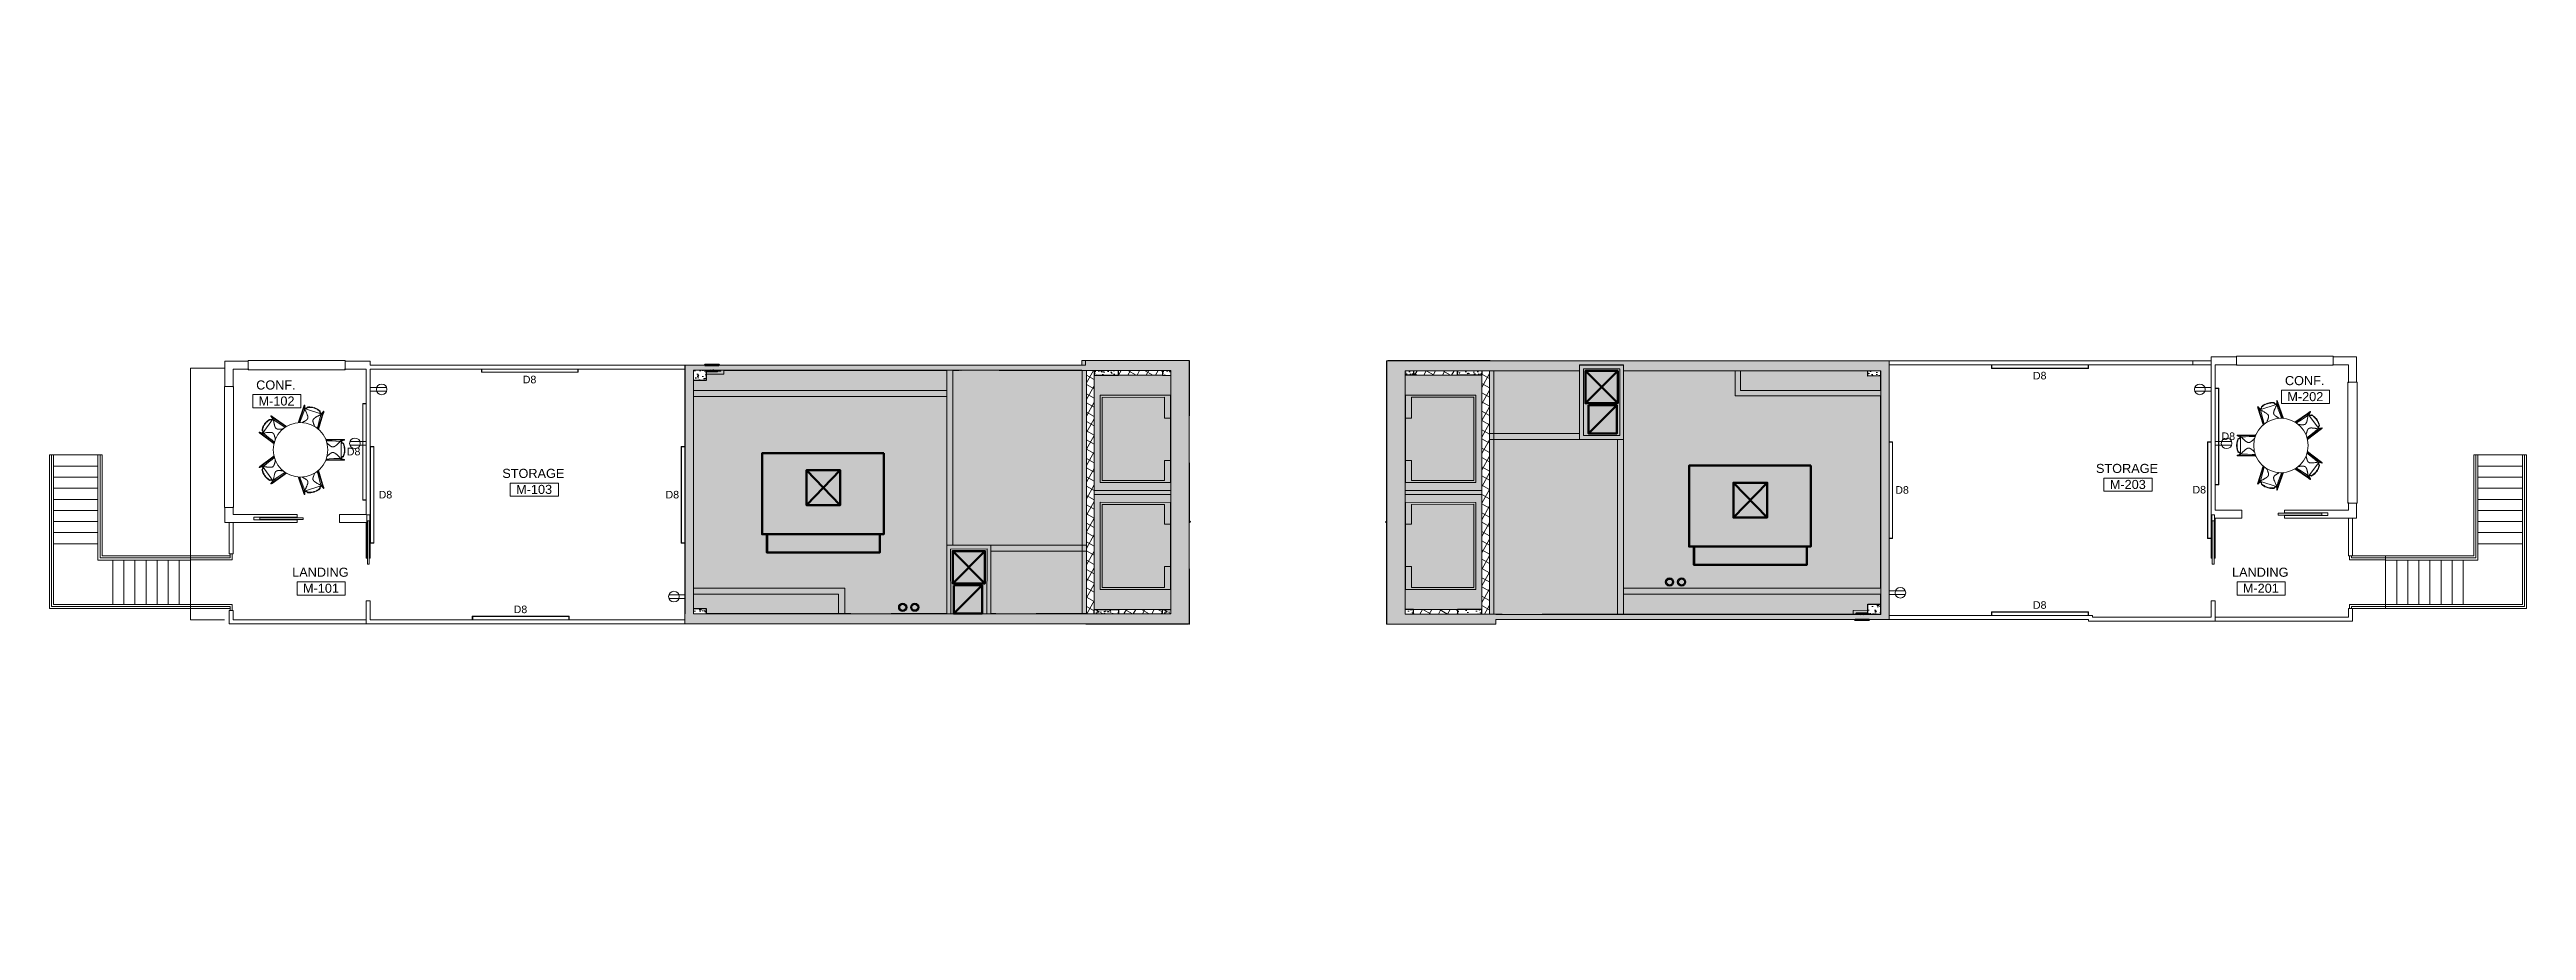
# Model space of a CAD drawing. Header units: inches. Extents: x 1135 to 11974, y 1600 to 2477.
# Drawn here: x 1135 to 3589, y 1604 to 2477 of the extents above; entities that cross this region are included whole.
import ezdxf

# ---------------------------------------------------------------- set-up
doc = ezdxf.new("R2010")
doc.units = ezdxf.units.IN
doc.header["$MEASUREMENT"] = 0
doc.linetypes.add('IMPORT-DASHED2 _3_', pattern=[0])
for name, color, linetype, lineweight in [('4th Floor-no mezz_dwg', 8, 'Continuous', 9), ('A-0005', 8, 'Continuous', 50), ('A-ANNO-NOTE', 4, 'Continuous', 9), ('A-AREA-IDEN', 1, 'Continuous', 20), ('A-DETL-GENF', 247, 'Continuous', 9), ('A-DETL-MEDM', 8, 'Continuous', 20), ('A-DETL-THIN', 8, 'Continuous', 9), ('A-DOOR', 8, 'Continuous', 9), ('A-FLOR-HRAL', 8, 'Continuous', 9), ('A-Flor-Lvl', 8, 'Continuous', 13), ('A-GLAZ', 8, 'Continuous', 9), ('A-Pen a-Fine', 8, 'Continuous', 9), ('A-WALL', 47, 'Continuous', 13), ('A-WALL-PATT', 8, 'Continuous', 13), ('E-LITE-EQPM', 4, 'Continuous', 9), ('E-LITE-EQPM-IDEN', 8, 'Continuous', 9), ('I-FURN', 47, 'Continuous', 9), ('M-DUCT-OA', 8, 'Continuous', 50), ('M-DUCT-RLF', 8, 'Continuous', 50), ('M-EQ', 8, 'Continuous', 50), ('M-Piping', 8, 'Continuous', 30), ('S-Cols', 8, 'Continuous', 30), ('S-Cols-Patt', 8, 'Continuous', 13), ('S-Slab-Opng-Dashed', 8, 'IMPORT-DASHED2 _3_', 20), ('S-STRS', 8, 'Continuous', 9)]:
    doc.layers.add(name, color=color, linetype=linetype, lineweight=lineweight)
doc.styles.add('Arial_1', font='arial.ttf', dxfattribs={"height": 9})
doc.styles.add('Arial_2', font='arial.ttf', dxfattribs={"height": 7.5})
pattern_1 = [(45, (0, 0), (-5.656854, 5.656854), []), (135, (0, 0), (-5.656854, -5.656854), [])]
pattern_2 = [(124.208, (4429.472, -1583.652), (3.833666, 10.097051), [1.125, -12.375]), (69.208, (4429.472, -1583.652), (-11.423948, 1.06777), [0.9, -9.9]), (174.66, (4429.792, -1582.81), (-7.58988, 11.164813), [0.956, -10.517]), (120.393, (4426.585, -1582.835), (6.74529, 14.72872), [1.687, -18.562]), (170.844, (4427.147, -1581.608), (-10.245167, 17.46679), [1.434, -15.776]), (65.392, (4426.585, -1582.835), (-10.24487, 17.467474), [1.35, -14.85]), (95.208, (4427.715, -1581.596), (8.248147, 6.972482), [1.125, -12.375]), (40.208, (4427.715, -1581.596), (-9.473945, 6.472333), [0.9, -9.9]), (145.66, (4428.403, -1581.015), (-1.225449, 13.444612), [0.956, -10.517]), (111.708, (4429.472, -1583.652), (-4.7546483, 1.5341692), [0, -9.78, 0, -10.05, -9.937]), (111.708, (4429.472, -1583.652), (-4.7546483, 1.5341692), [-19.83, 0, -9.937]), (81.708, (4429.472, -1583.652), (-4.618409, 5.407589), [0, -5.73, 0, -9.555, -3.788]), (81.708, (4429.472, -1583.652), (-4.618409, 5.407589), [-15.285, 0, -3.788]), (41.708, (4428.562, -1586.871), (2.5046425, 7.612968), [0, -3.75, 0, -11.7, -15.525]), (41.708, (4428.562, -1586.871), (2.5046425, 7.612968), [-15.45, 0, -15.525]), (31.708, (4428.154, -1588.314), (0.935691, 8.826211), [0, -4.875, 0, -7.77, -11.025]), (31.708, (4428.154, -1588.314), (0.935691, 8.826211), [-12.645, 0, -11.025])]
pattern_3 = [(124.208, (4411.07, -1648.718), (3.833666, 10.097051), [1.125, -12.375]), (69.208, (4411.07, -1648.718), (-11.423948, 1.06777), [0.9, -9.9]), (174.66, (4411.39, -1647.877), (-7.58988, 11.164813), [0.956, -10.517]), (120.393, (4408.184, -1647.902), (6.74529, 14.72872), [1.687, -18.562]), (170.844, (4408.746, -1646.674), (-10.245167, 17.46679), [1.434, -15.776]), (65.392, (4408.184, -1647.902), (-10.24487, 17.467474), [1.35, -14.85]), (95.208, (4409.314, -1646.662), (8.248147, 6.972482), [1.125, -12.375]), (40.208, (4409.314, -1646.662), (-9.473945, 6.472333), [0.9, -9.9]), (145.66, (4410.001, -1646.081), (-1.22545, 13.444612), [0.956, -10.517]), (111.708, (4411.07, -1648.718), (-4.7546483, 1.5341692), [0, -9.78, 0, -10.05, -9.937]), (111.708, (4411.07, -1648.718), (-4.7546483, 1.5341692), [-19.83, 0, -9.937]), (81.708, (4411.07, -1648.718), (-4.618409, 5.407589), [0, -5.73, 0, -9.555, -3.788]), (81.708, (4411.07, -1648.718), (-4.618409, 5.407589), [-15.285, 0, -3.788]), (41.708, (4410.16, -1651.937), (2.5046425, 7.612968), [0, -3.75, 0, -11.7, -15.525]), (41.708, (4410.16, -1651.937), (2.5046425, 7.612968), [-15.45, 0, -15.525]), (31.708, (4409.752, -1653.38), (0.935691, 8.826211), [0, -4.875, 0, -7.77, -11.025]), (31.708, (4409.752, -1653.38), (0.935691, 8.826211), [-12.645, 0, -11.025])]

msp = doc.modelspace()

# ---------------------------------------------------------------- texts
at = {"layer": 'A-AREA-IDEN', "char_height": 9, "attachment_point": 1, "style": 'Arial_1'}
for s, insert, width in [('CONF.', (1340.11, 2149.43), 48.177), ('CONF.', (3349.89, 2153.78), 48.177), ('M-202', (3352.24, 2137.9), 43.632), ('M-102', (1342.46, 2133.55), 43.632), ('STORAGE', (1583.92, 2061.84), 75.75), ('STORAGE', (3162.68, 2066.75), 75.75), ('M-103', (1597.63, 2045.96), 43.632), ('M-203', (3176.4, 2050.87), 43.632), ('LANDING', (1375.79, 1963.91), 68.478), ('LANDING', (3297.47, 1963.91), 68.478), ('M-101', (1386.51, 1948.03), 43.632), ('M-201', (3308.19, 1948.03), 43.632)]:
    msp.add_mtext(s, dxfattribs=dict(at, insert=insert, width=width))
at = {"layer": 'E-LITE-EQPM-IDEN', "char_height": 7.5, "width": 16.665, "attachment_point": 1, "style": 'Arial_2'}
for insert in [(1604.23, 2154.1), (3100.26, 2157.96), (3287.09, 2097.88), (1429.92, 2082.7), (1461.46, 2040.02), (1745.63, 2040.02), (2963.93, 2044.69), (3258.28, 2044.94), (1595.23, 1926.35), (3100.25, 1930.65)]:
    msp.add_mtext('D8', dxfattribs=dict(at, insert=insert))

# ---------------------------------------------------------------- blocks, each defined once
blk = doc.blocks.new('4th Floor-no mezz_dwg-3377830-MEZ - Tel_Data_Elec Plan')
at = {"layer": 'A-WALL'}
h = blk.add_hatch(dxfattribs=at)
h.set_pattern_fill('FP_1', color=256, style=0, pattern_type=2)
h.set_pattern_definition(pattern_1)
h.paths.add_polyline_path([(2922.6, 3483.5), (2690.7, 3549.1), (2688.7, 3541.7), (2920.6, 3476.1)], flags=0)
h = blk.add_hatch(dxfattribs=at)
h.set_pattern_fill('FP_1', color=256, style=0, pattern_type=2)
h.set_pattern_definition(pattern_1)
h.paths.add_polyline_path([(2686.3, 3517.4), (2682.1, 3518.6), (2670.3, 3476.7), (2674.5, 3475.5)], flags=0)
h = blk.add_hatch(dxfattribs=at)
h.set_pattern_fill('FP_1', color=256, style=0, pattern_type=2)
h.set_pattern_definition(pattern_1)
h.paths.add_polyline_path([(2914, 3453), (2909.6, 3454.3), (2897.7, 3412.3), (2902.2, 3411.1)], flags=0)
h = blk.add_hatch(dxfattribs=at)
h.set_pattern_fill('FP_1', color=256, style=0, pattern_type=2)
h.set_pattern_definition(pattern_1)
h.paths.add_polyline_path([(2594.9, 3194.1), (2606.8, 3236.1), (2602.3, 3237.3), (2590.5, 3195.4)], flags=0)
h = blk.add_hatch(dxfattribs=at)
h.set_pattern_fill('FP_1', color=256, style=0, pattern_type=2)
h.set_pattern_definition(pattern_1)
h.paths.add_polyline_path([(2815.7, 3106.7), (2583.9, 3172.3), (2581.9, 3164.9), (2813.7, 3099.4)], flags=0)
h = blk.add_hatch(dxfattribs=at)
h.set_pattern_fill('FP_1', color=256, style=0, pattern_type=2)
h.set_pattern_definition(pattern_1)
h.paths.add_polyline_path([(2834.1, 3171.8), (2830, 3172.9), (2818.1, 3131), (2822.3, 3129.8)], flags=0)
at = {"layer": 'S-Cols-Patt'}
h = blk.add_hatch(dxfattribs=at)
h.set_pattern_fill('FP_9', color=256, style=0, pattern_type=2)
h.set_pattern_definition([(50, (150.937, 1239.955), (10.759264, -0.941097), [1.125, -12.375]), (355, (150.937, 1239.955), (-2.081512, 11.283352), [0.9, -9.9]), (100.451, (151.834, 1239.877), (8.678035, 10.341713), [0.956, -10.517]), (46.184, (150.937, 1242.955), (16.00846, -2.482614), [1.688, -18.563]), (96.636, (152.271, 1242.748), (14.019345, 14.61199), [1.434, -15.776]), (351.184, (150.937, 1242.955), (14.02008, 14.61189), [1.35, -14.85]), (21, (152.437, 1242.205), (8.954012, -6.039297), [1.125, -12.375]), (326, (152.437, 1242.205), (3.649746, 10.87778), [0.9, -9.9]), (71.451, (153.183, 1241.702), (12.603742, 4.837872), [0.956, -10.517]), (37.5, (150.937, 1239.955), (0.18249, 4.994109), [0, -9.78, 0, -10.05, -9.938]), (37.5, (150.937, 1239.955), (0.18249, 4.994109), [-19.83, 0, -9.938]), (7.5, (150.937, 1239.955), (3.9464735, 5.916737), [0, -5.73, 0, -9.555, -3.787]), (7.5, (150.937, 1239.955), (3.9464735, 5.916737), [-15.285, 0, -3.787]), (327.5, (147.592, 1239.955), (8.007252, -0.3382693), [0, -3.75, 0, -11.7, -15.525]), (327.5, (147.592, 1239.955), (8.007252, -0.3382693), [-15.45, 0, -15.525]), (317.5, (146.092, 1239.955), (8.747719, 1.501642), [0, -4.875, 0, -7.77, -11.025]), (317.5, (146.092, 1239.955), (8.747719, 1.501642), [-12.645, 0, -11.025])])
h.paths.add_polyline_path([(2800, 3916.9), (2801.1, 3920.8), (2796.3, 3922.2), (2792.7, 3909.5), (2797.6, 3908.2)], flags=0)
h = blk.add_hatch(dxfattribs=at)
h.set_pattern_fill('FP_8', color=256, style=0, pattern_type=2)
h.set_pattern_definition([(50, (383.141, 1174.284), (10.759264, -0.941097), [1.125, -12.375]), (355, (383.141, 1174.284), (-2.081512, 11.283352), [0.9, -9.9]), (100.451, (384.038, 1174.206), (8.678035, 10.341713), [0.956, -10.517]), (46.184, (383.141, 1177.284), (16.00846, -2.482614), [1.688, -18.563]), (96.636, (384.475, 1177.078), (14.019345, 14.61199), [1.434, -15.776]), (351.184, (383.141, 1177.284), (14.02008, 14.61189), [1.35, -14.85]), (21, (384.641, 1176.534), (8.954012, -6.039297), [1.125, -12.375]), (326, (384.641, 1176.534), (3.649746, 10.87778), [0.9, -9.9]), (71.451, (385.387, 1176.031), (12.603742, 4.837872), [0.956, -10.517]), (37.5, (383.141, 1174.284), (0.18249, 4.994109), [0, -9.78, 0, -10.05, -9.938]), (37.5, (383.141, 1174.284), (0.18249, 4.994109), [-19.83, 0, -9.938]), (7.5, (383.141, 1174.284), (3.9464735, 5.916737), [0, -5.73, 0, -9.555, -3.788]), (7.5, (383.141, 1174.284), (3.9464735, 5.916737), [-15.285, 0, -3.788]), (327.5, (379.796, 1174.284), (8.007252, -0.3382693), [0, -3.75, 0, -11.7, -15.525]), (327.5, (379.796, 1174.284), (8.007252, -0.3382693), [-15.45, 0, -15.525]), (317.5, (378.296, 1174.284), (8.747719, 1.501642), [0, -4.875, 0, -7.77, -11.025]), (317.5, (378.296, 1174.284), (8.747719, 1.501642), [-12.645, 0, -11.025])])
h.paths.add_polyline_path([(3028.5, 3856.5), (3018.8, 3859.2), (3015.2, 3846.6), (3024.9, 3843.9)], flags=0)
h = blk.add_hatch(dxfattribs=at)
h.set_pattern_fill('FP_5', color=256, style=0, pattern_type=2)
h.set_pattern_definition([(124.208, (4447.875, -1518.581), (3.833666, 10.097051), [1.125, -12.375]), (69.208, (4447.875, -1518.581), (-11.423948, 1.06777), [0.9, -9.9]), (174.66, (4448.194, -1517.74), (-7.58988, 11.164813), [0.956, -10.517]), (120.393, (4444.988, -1517.765), (6.74529, 14.72872), [1.687, -18.562]), (170.844, (4445.55, -1516.538), (-10.245167, 17.46679), [1.434, -15.776]), (65.392, (4444.988, -1517.765), (-10.24487, 17.467474), [1.35, -14.85]), (95.208, (4446.118, -1516.526), (8.248147, 6.972482), [1.125, -12.375]), (40.208, (4446.118, -1516.526), (-9.473945, 6.472333), [0.9, -9.9]), (145.66, (4446.805, -1515.945), (-1.225449, 13.444612), [0.956, -10.517]), (111.708, (4447.875, -1518.581), (-4.7546483, 1.5341692), [0, -9.78, 0, -10.05, -9.937]), (111.708, (4447.875, -1518.581), (-4.7546483, 1.5341692), [-19.83, 0, -9.937]), (81.708, (4447.875, -1518.581), (-4.618409, 5.407589), [0, -5.73, 0, -9.555, -3.788]), (81.708, (4447.875, -1518.581), (-4.618409, 5.407589), [-15.285, 0, -3.788]), (41.708, (4446.965, -1521.8), (2.5046425, 7.612968), [0, -3.75, 0, -11.7, -15.525]), (41.708, (4446.965, -1521.8), (2.5046425, 7.612968), [-15.45, 0, -15.525]), (31.708, (4446.556, -1523.244), (0.935691, 8.826211), [0, -4.875, 0, -7.77, -11.025]), (31.708, (4446.556, -1523.244), (0.935691, 8.826211), [-12.645, 0, -11.025])])
h.paths.add_polyline_path([(2692.9, 3540.5), (2688.7, 3541.7), (2682.1, 3518.6), (2686.3, 3517.4)], flags=0)
h = blk.add_hatch(dxfattribs=at)
h.set_pattern_fill('FP_2', color=256, style=0, pattern_type=2)
h.set_pattern_definition(pattern_2)
h.paths.add_polyline_path([(2672.2, 3467.4), (2674.5, 3475.5), (2670.3, 3476.7), (2668, 3468.6)], flags=0)
h = blk.add_hatch(dxfattribs=at)
h.set_pattern_fill('FP_4', color=256, style=0, pattern_type=2)
h.set_pattern_definition([(124.208, (4447.874, -1518.584), (3.833666, 10.097051), [1.125, -12.375]), (69.208, (4447.874, -1518.584), (-11.423948, 1.06777), [0.9, -9.9]), (174.66, (4448.194, -1517.742), (-7.58988, 11.164813), [0.956, -10.517]), (120.393, (4444.988, -1517.767), (6.74529, 14.72872), [1.687, -18.562]), (170.844, (4445.55, -1516.54), (-10.245167, 17.46679), [1.434, -15.776]), (65.392, (4444.988, -1517.767), (-10.24487, 17.467474), [1.35, -14.85]), (95.208, (4446.117, -1516.528), (8.248147, 6.972482), [1.125, -12.375]), (40.208, (4446.117, -1516.528), (-9.473945, 6.472333), [0.9, -9.9]), (145.66, (4446.805, -1515.947), (-1.225449, 13.444612), [0.956, -10.517]), (111.708, (4447.874, -1518.584), (-4.7546483, 1.5341692), [0, -9.78, 0, -10.05, -9.937]), (111.708, (4447.874, -1518.584), (-4.7546483, 1.5341692), [-19.83, 0, -9.937]), (81.708, (4447.874, -1518.584), (-4.618409, 5.407589), [0, -5.73, 0, -9.555, -3.788]), (81.708, (4447.874, -1518.584), (-4.618409, 5.407589), [-15.285, 0, -3.788]), (41.708, (4446.964, -1521.802), (2.5046425, 7.612968), [0, -3.75, 0, -11.7, -15.525]), (41.708, (4446.964, -1521.802), (2.5046425, 7.612968), [-15.45, 0, -15.525]), (31.708, (4446.556, -1523.246), (0.935691, 8.826211), [0, -4.875, 0, -7.77, -11.025]), (31.708, (4446.556, -1523.246), (0.935691, 8.826211), [-12.645, 0, -11.025])])
h.paths.add_polyline_path([(2920.6, 3476.1), (2916.1, 3477.4), (2909.6, 3454.3), (2914, 3453)], flags=0)
h = blk.add_hatch(dxfattribs=at)
h.set_pattern_fill('FP_2', color=256, style=0, pattern_type=2)
h.set_pattern_definition(pattern_2)
h.paths.add_polyline_path([(2899.9, 3403), (2902.2, 3411.1), (2897.7, 3412.3), (2895.4, 3404.3)], flags=0)
h = blk.add_hatch(dxfattribs=at)
h.set_pattern_fill('FP_2', color=256, style=0, pattern_type=2)
h.set_pattern_definition(pattern_2)
h.paths.add_polyline_path([(2609.1, 3244.1), (2604.6, 3245.4), (2602.3, 3237.3), (2606.8, 3236.1)], flags=0)
h = blk.add_hatch(dxfattribs=at)
h.set_pattern_fill('FP_3', color=256, style=0, pattern_type=2)
h.set_pattern_definition(pattern_3)
h.paths.add_polyline_path([(2588.4, 3171), (2594.9, 3194.1), (2590.5, 3195.4), (2583.9, 3172.3)], flags=0)
h = blk.add_hatch(dxfattribs=at)
h.set_pattern_fill('FP_2', color=256, style=0, pattern_type=2)
h.set_pattern_definition(pattern_2)
h.paths.add_polyline_path([(2836.4, 3179.8), (2832.3, 3181), (2830, 3172.9), (2834.1, 3171.8)], flags=0)
h = blk.add_hatch(dxfattribs=at)
h.set_pattern_fill('FP_3', color=256, style=0, pattern_type=2)
h.set_pattern_definition(pattern_3)
h.paths.add_polyline_path([(2815.7, 3106.7), (2822.3, 3129.8), (2818.1, 3131), (2811.6, 3107.9)], flags=0)
h = blk.add_hatch(dxfattribs=at)
h.set_pattern_fill('FP_7', color=256, style=0, pattern_type=2)
h.set_pattern_definition([(50, (-159.334, 115.366), (10.759264, -0.941097), [1.125, -12.375]), (355, (-159.334, 115.366), (-2.081512, 11.283352), [0.9, -9.9]), (100.451, (-158.437, 115.288), (8.678035, 10.341713), [0.956, -10.517]), (46.184, (-159.334, 118.366), (16.00846, -2.482614), [1.687, -18.562]), (96.636, (-158, 118.16), (14.019345, 14.61199), [1.434, -15.776]), (351.184, (-159.334, 118.366), (14.02008, 14.61189), [1.35, -14.85]), (21, (-157.834, 117.616), (8.954012, -6.039297), [1.125, -12.375]), (326, (-157.834, 117.616), (3.649746, 10.87778), [0.9, -9.9]), (71.451, (-157.088, 117.113), (12.603742, 4.837872), [0.956, -10.517]), (37.5, (-159.334, 115.366), (0.18249, 4.994109), [0, -9.78, 0, -10.05, -9.937]), (37.5, (-159.334, 115.366), (0.18249, 4.994109), [-19.83, 0, -9.937]), (7.5, (-159.334, 115.366), (3.9464735, 5.916737), [0, -5.73, 0, -9.555, -3.787]), (7.5, (-159.334, 115.366), (3.9464735, 5.916737), [-15.285, 0, -3.787]), (327.5, (-162.679, 115.366), (8.007252, -0.3382693), [0, -3.75, 0, -11.7, -15.525]), (327.5, (-162.679, 115.366), (8.007252, -0.3382693), [-15.45, 0, -15.525]), (317.5, (-164.179, 115.366), (8.747719, 1.501642), [0, -4.875, 0, -7.77, -11.025]), (317.5, (-164.179, 115.366), (8.747719, 1.501642), [-12.645, 0, -11.025])])
h.paths.add_polyline_path([(2488.2, 2798.4), (2488.6, 2799.8), (2479, 2802.6), (2475.5, 2790.3), (2485.2, 2787.5)], flags=0)
h = blk.add_hatch(dxfattribs=at)
h.set_pattern_fill('FP_6', color=256, style=0, pattern_type=2)
h.set_pattern_definition([(50, (69.802, 50.56), (10.759264, -0.941097), [1.125, -12.375]), (355, (69.802, 50.56), (-2.081512, 11.283352), [0.9, -9.9]), (100.451, (70.698, 50.482), (8.678035, 10.341713), [0.956, -10.517]), (46.184, (69.802, 53.56), (16.00846, -2.482614), [1.687, -18.562]), (96.636, (71.136, 53.353), (14.019345, 14.61199), [1.434, -15.776]), (351.184, (69.802, 53.56), (14.02008, 14.61189), [1.35, -14.85]), (21, (71.302, 52.81), (8.954012, -6.039297), [1.125, -12.375]), (326, (71.302, 52.81), (3.649746, 10.87778), [0.9, -9.9]), (71.451, (72.048, 52.307), (12.603742, 4.837872), [0.956, -10.517]), (37.5, (69.802, 50.56), (0.18249, 4.994109), [0, -9.78, 0, -10.05, -9.937]), (37.5, (69.802, 50.56), (0.18249, 4.994109), [-19.83, 0, -9.937]), (7.5, (69.802, 50.56), (3.9464735, 5.916737), [0, -5.73, 0, -9.555, -3.788]), (7.5, (69.802, 50.56), (3.9464735, 5.916737), [-15.285, 0, -3.788]), (327.5, (66.457, 50.56), (8.007252, -0.3382693), [0, -3.75, 0, -11.7, -15.525]), (327.5, (66.457, 50.56), (8.007252, -0.3382693), [-15.45, 0, -15.525]), (317.5, (64.957, 50.56), (8.747719, 1.501642), [0, -4.875, 0, -7.77, -11.025]), (317.5, (64.957, 50.56), (8.747719, 1.501642), [-12.645, 0, -11.025])])
h.paths.add_polyline_path([(2707.7, 2724.6), (2711.2, 2736.9), (2706.2, 2738.3), (2702.8, 2726)], flags=0)
at = {"layer": 'A-0005', "flags": 128}
for points in [[(2807.2, 3410.5), (2806.9, 3409.7), (2806.8, 3409.7), (2807, 3410.6)], [(2753.8, 3221.9), (2754, 3222.7), (2753.9, 3222.8), (2753.7, 3221.9)]]:
    blk.add_lwpolyline(points, dxfattribs=at)
at = {"layer": 'A-DOOR', "flags": 128}
for points in [[(2937.2, 3533.7), (2937.1, 3533.8), (2936.6, 3531.9), (2936.7, 3531.8)], [(2926.4, 3495.3), (2926.2, 3495.3), (2926.8, 3497.2), (2926.9, 3497.2)], [(2558, 3082), (2558.1, 3081.9), (2557.5, 3080), (2557.4, 3080.1)], [(2547.1, 3043.5), (2547.2, 3043.5), (2547.8, 3045.4), (2547.6, 3045.4)]]:
    blk.add_lwpolyline(points, dxfattribs=at)
at = {"layer": 'A-Flor-Lvl'}
for p, q in [((2781.9, 3436.4), (2802.6, 3509.5)), ((2785.7, 3435.3), (2806.4, 3508.4)), ((2718.8, 3213.1), (2698.1, 3140)), ((2722.6, 3212), (2701.9, 3138.9))]:
    blk.add_line(p, q, dxfattribs=at)
at = {"layer": 'A-Pen a-Fine'}
for p, q in [((2653.3, 3453.8), (2705.9, 3438.9)), ((2705.9, 3439), (2653.4, 3453.9)), ((2750.8, 3426.3), (2806.9, 3410.5)), ((2806.9, 3410.3), (2750.8, 3426.2)), ((2904.4, 3382.8), (2851.8, 3397.6)), ((2851.8, 3397.5), (2904.3, 3382.7)), ((2851.9, 3397.7), (2904.4, 3382.9)), ((2600.1, 3265.6), (2652.7, 3250.8)), ((2652.6, 3250.6), (2600.1, 3265.5)), ((2753.7, 3222.2), (2697.6, 3238.1)), ((2697.6, 3237.9), (2753.7, 3222.1)), ((2851.2, 3194.6), (2798.6, 3209.5)), ((2798.6, 3209.4), (2851.1, 3194.5)), ((2798.7, 3209.6), (2851.2, 3194.7))]:
    blk.add_line(p, q, dxfattribs=at)
at = {"layer": 'A-Pen a-Fine', "flags": 128}
for points in [[(2774.4, 3438.9), (2691.4, 3462.4), (2710.3, 3529.4), (2793.4, 3505.9)], [(2793.4, 3433.5), (2876.5, 3410), (2895.4, 3477), (2812.4, 3500.5)], [(2653.3, 3453.6), (2705.8, 3438.8)], [(2705.9, 3439.2), (2705.8, 3438.8)], [(2750.9, 3426.4), (2750.8, 3426.1)], [(2806.9, 3410.2), (2750.8, 3426.1)], [(2807, 3410.6), (2806.9, 3410.2)], [(2851.9, 3397.9), (2851.8, 3397.5)], [(2600.1, 3265.4), (2600.2, 3265.7)], [(2600.2, 3265.7), (2652.7, 3250.9)], [(2652.6, 3250.5), (2652.7, 3250.9)], [(2711.1, 3214.9), (2628, 3238.4), (2609.1, 3171.4), (2692.1, 3147.9)], [(2697.5, 3237.8), (2697.6, 3238.2)], [(2753.7, 3222.3), (2697.6, 3238.2)], [(2753.6, 3221.9), (2753.7, 3222.3)], [(2730.1, 3209.5), (2813.1, 3186), (2794.1, 3119), (2711.1, 3142.5)], [(2798.6, 3209.2), (2798.7, 3209.6)]]:
    blk.add_lwpolyline(points, close=True, dxfattribs=at)
for points in [[(2713.2, 3456.2), (2714.8, 3462), (2694.9, 3467.6), (2711.7, 3526.9), (2790.9, 3504.5), (2774.1, 3445.2), (2755.2, 3450.5), (2753.6, 3444.8)], [(2854.6, 3416.2), (2856.3, 3422), (2876.2, 3416.3), (2892.9, 3475.7), (2813.7, 3498.1), (2797, 3438.7), (2815.9, 3433.4), (2814.2, 3427.6)], [(2653.6, 3454.4), (2653.5, 3454.4), (2653.3, 3453.6), (2653.5, 3454.4)], [(2904.4, 3383), (2904.3, 3382.7), (2904.4, 3383)], [(2649.8, 3232.2), (2648.2, 3226.4), (2628.3, 3232.1), (2611.6, 3172.7), (2690.8, 3150.3), (2707.5, 3209.7), (2688.6, 3215), (2690.3, 3220.8)], [(2791.3, 3192.2), (2789.7, 3186.4), (2809.5, 3180.8), (2792.8, 3121.5), (2713.6, 3143.9), (2730.4, 3203.2), (2749.3, 3197.9), (2750.9, 3203.6)], [(2850.8, 3194.1), (2851, 3194), (2851.2, 3194.7), (2851, 3194)]]:
    blk.add_lwpolyline(points, dxfattribs=at)
at = {"layer": 'A-Pen a-Fine'}
for centre, start, end in [((2653.3, 3453.6), 32.398, 116.0186), ((2705.9, 3438.7), 32.398, 116.0186), ((2750.7, 3426.1), 32.398, 116.0186), ((2806.9, 3410.2), 32.398, 116.0186), ((2851.8, 3397.5), 32.398, 116.0186), ((2904.4, 3382.6), 32.398, 116.0186), ((2600.1, 3265.8), 212.398, 296.0186), ((2652.7, 3250.9), 212.398, 296.0186), ((2697.6, 3238.2), 212.398, 296.0186), ((2753.8, 3222.3), 212.398, 296.0186), ((2798.6, 3209.6), 212.398, 296.0186), ((2851.2, 3194.8), 212.398, 296.0186)]:
    blk.add_arc(centre, 0.0469, start, end, dxfattribs=at)
at = {"layer": 'A-WALL'}
for p, q in [((2788.8, 3932.6), (2788.8, 3932.7)), ((2817.2, 3924.7), (2792.7, 3931.6)), ((2798.1, 3930.1), (2798.1, 3930)), ((2815, 3916.9), (2814.9, 3916.5)), ((2817.2, 3924.7), (2817.2, 3924.6)), ((2822.3, 3923.3), (2817.2, 3924.7)), ((2820, 3915.1), (2820.1, 3915.4)), ((2822.3, 3923.1), (2822.3, 3923.3)), ((3030.7, 3864.3), (2822.3, 3923.3)), ((3009.1, 3861.6), (3009.2, 3862)), ((3011.3, 3869.7), (3011.4, 3869.8)), ((2709.6, 3636.5), (2721.5, 3678.3)), ((2934, 3618.2), (2939.8, 3616.6)), ((2958.9, 3611.2), (2957.2, 3605.4)), ((2688.7, 3541.7), (2920.6, 3476.1)), ((2922.6, 3483.5), (2690.7, 3549.1)), ((2922.6, 3483.5), (2690.7, 3549.1)), ((2686.3, 3517.4), (2682.1, 3518.6)), ((2653.4, 3454.8), (2655.1, 3460.6)), ((2653.4, 3454.8), (2653.7, 3454.7)), ((2599.2, 3263.1), (2572.1, 3167)), ((2606.8, 3236.1), (2602.3, 3237.3)), ((2851.1, 3193.6), (2849.4, 3187.8)), ((2851.1, 3193.6), (2850.7, 3193.7)), ((2815.7, 3106.7), (2583.9, 3172.3)), ((2575.4, 3161.9), (2553.2, 3083.3)), ((2581.9, 3164.9), (2813.7, 3099.4)), ((2581.9, 3164.9), (2813.7, 3099.4)), ((2776, 2966.3), (2710.7, 2984.7)), ((2777, 2969.9), (2715.3, 2987.3)), ((2724, 2875.9), (2683.2, 2731.6)), ((2715, 2713.7), (2759.7, 2871.9)), ((2746.5, 2863.2), (2710.8, 2737)), ((2468.3, 2783.5), (2474.1, 2803.9)), ((2482.9, 2779.4), (2472.2, 2782.4)), ((2492.7, 2777.1), (2492.5, 2776.6)), ((2589.6, 2749.2), (2584.9, 2750.5)), ((2705.1, 2716.5), (2705.2, 2717))]:
    blk.add_line(p, q, dxfattribs=at)
at = {"layer": 'A-WALL', "flags": 128}
for points in [[(2757, 3783.3), (2780.8, 3776.5), (2820, 3915.1), (3003.3, 3863.2), (2934, 3618.2), (2792.2, 3658.3), (2790.6, 3652.5), (2957.2, 3605.4), (2937, 3533.8), (2937.2, 3533.7)], [(2796.2, 3921.8), (2814.9, 3916.5), (2777.2, 3783), (2758.4, 3788.3)], [(3028.2, 3856.2), (2958.9, 3611.2), (2939.8, 3616.6), (3009.1, 3861.6), (3028.4, 3856.1)], [(3021.9, 3833), (3020.9, 3833.3), (3024, 3844.1), (3021, 3845), (3017.1, 3831.1), (3021, 3830)], [(2726.9, 3676.8), (2792.2, 3658.3), (2780.4, 3616.4), (2715, 3634.9)], [(2962.3, 3604), (2962.3, 3604), (2963.9, 3609.7), (2963.9, 3609.7)], [(2653.9, 3456.3), (2681.1, 3552.4), (2681.3, 3552.4)], [(2670.3, 3476.7), (2674.5, 3475.5), (2686.3, 3517.4)], [(2926.4, 3495.3), (2926.1, 3495.3), (2924.5, 3489.6)], [(2914, 3453), (2909.6, 3454.3), (2897.7, 3412.3), (2902.2, 3411.1)], [(2590.5, 3195.4), (2594.9, 3194.1), (2606.8, 3236.1)], [(2823.1, 3096), (2823.4, 3095.9), (2850.6, 3192.1)], [(2834.1, 3171.8), (2830, 3172.9), (2818.1, 3131), (2822.3, 3129.8)], [(2558, 3082), (2558.2, 3081.9), (2580.4, 3160.4)], [(2813.3, 3099.5), (2799.8, 3051.5), (2800.1, 3051.4)], [(2542.3, 3044.8), (2540.6, 3039.1), (2540.6, 3039.1), (2539, 3033.3), (2539, 3033.3), (2474.1, 2803.9)], [(2483.7, 2816.1), (2479.8, 2802.3), (2482.8, 2801.5), (2487.6, 2818.3), (2483.9, 2819.3), (2544.1, 3031.9), (2710.7, 2984.7), (2712.4, 2990.5), (2545.7, 3037.6), (2547.3, 3043.4), (2547.1, 3043.5)], [(2500.6, 2783.2), (2568.9, 3024.8), (2563.2, 3026.5), (2494.8, 2784.8)], [(2710.7, 2984.7), (2722.5, 3026.6), (2787.9, 3008.1)], [(2715.3, 2987.3), (2725.1, 3022), (2786.8, 3004.5)], [(2789.2, 3012.9), (2788.9, 3013), (2787.5, 3008.2)], [(2775.7, 2966.4), (2760.7, 2913.3), (2761, 2913.2)], [(2688.9, 2729.9), (2728.1, 2868.4), (2746.5, 2863.2), (2748.1, 2869), (2724, 2875.9)], [(2750.1, 2874.7), (2749.8, 2874.8), (2748.1, 2869)], [(2479, 2802.6), (2479.2, 2802.5), (2483.1, 2816.3), (2483.7, 2816.1)], [(2483, 2779.8), (2482.9, 2779.4), (2705.4, 2716.4)], [(2492.5, 2776.6), (2498.3, 2775), (2498.4, 2775.5)]]:
    blk.add_lwpolyline(points, dxfattribs=at)
for points in [[(2714.2, 3639), (2724, 3673.7), (2787.6, 3655.7), (2777.8, 3621.1)], [(2750.3, 3532.2), (2756.1, 3530.6), (2780.4, 3616.4), (2774.6, 3618.1)], [(2722.5, 3026.6), (2728.3, 3025), (2754.1, 3116.2), (2748.3, 3117.8)]]:
    blk.add_lwpolyline(points, close=True, dxfattribs=at)
at = {"layer": 'M-DUCT-OA'}
for p, q in [((2725.4, 3671.2), (2747.5, 3631.7)), ((2726.5, 3019.5), (2748.6, 2980))]:
    blk.add_line(p, q, dxfattribs=at)
at = {"layer": 'M-DUCT-OA', "flags": 128}
for points in [[(2756.2, 3662.5), (2716.7, 3640.4), (2725.4, 3671.2), (2756.2, 3662.5), (2747.5, 3631.7), (2716.7, 3640.4)], [(2757.3, 3010.8), (2717.8, 2988.7), (2726.5, 3019.5), (2757.3, 3010.8), (2748.6, 2980), (2717.8, 2988.7)]]:
    blk.add_lwpolyline(points, dxfattribs=at)
at = {"layer": 'M-DUCT-RLF'}
for p, q in [((2777.2, 3626.5), (2757.9, 3661.1)), ((2777.7, 2972.9), (2758.4, 3007.5))]:
    blk.add_line(p, q, dxfattribs=at)
at = {"layer": 'M-DUCT-RLF', "flags": 128}
for points in [[(2750.3, 3634.2), (2757.9, 3661.1), (2784.8, 3653.5), (2777.2, 3626.5)], [(2750.8, 2980.5), (2758.4, 3007.5), (2785.4, 2999.8), (2777.7, 2972.9)]]:
    blk.add_lwpolyline(points, close=True, dxfattribs=at)
at = {"layer": 'M-EQ'}
for p, q in [((2905.4, 3774.3), (2863.1, 3751.4)), ((2913.5, 3696.6), (2930.8, 3691.7)), ((2643.7, 2893.9), (2601.4, 2871.1)), ((2474.1, 2803.9), (2474, 2803.9)), ((2477.1, 2814.8), (2477.2, 2814.7)), ((2651.7, 2816.3), (2669.1, 2811.4))]:
    blk.add_line(p, q, dxfattribs=at)
at = {"layer": 'M-EQ', "flags": 128}
for points in [[(2867.6, 3829.8), (2834.8, 3713.8), (2912.1, 3691.9), (2944.9, 3807.9)], [(2605.9, 2949.4), (2573.1, 2833.5), (2650.4, 2811.6), (2683.2, 2927.6)]]:
    blk.add_lwpolyline(points, close=True, dxfattribs=at)
for points in [[(3021.9, 3833), (3020.9, 3833.3), (3024, 3844.1), (3024.9, 3843.9)], [(3026.3, 3830.4), (3026.7, 3830.3), (3030.5, 3843.7), (3030.1, 3843.8)], [(2913.4, 3696.3), (2930.7, 3691.4), (2961.2, 3799.3), (2943.9, 3804.2)], [(2872.2, 3783.6), (2863.1, 3751.4), (2896.3, 3742), (2905.4, 3774.3), (2872.2, 3783.6), (2896.3, 3742)], [(2651.7, 2816), (2669, 2811.1), (2699.5, 2919), (2682.2, 2923.9)], [(2610.5, 2903.3), (2601.4, 2871.1), (2634.6, 2861.7), (2643.7, 2893.9), (2610.5, 2903.3), (2634.6, 2861.7)], [(2473.7, 2802.7), (2477.5, 2816), (2477.1, 2816.1), (2473.3, 2802.8), (2473.7, 2802.7)], [(2482, 2813.4), (2482.9, 2813.1), (2479.8, 2802.3), (2479, 2802.6)]]:
    blk.add_lwpolyline(points, dxfattribs=at)
at = {"layer": 'M-EQ'}
for centre, start, end in [((3025.3, 3837.9), 120.2971, 208.0162), ((2478.5, 2808.5), 302.2793, 0), ((2478.5, 2808.5), 0, 26.2189)]:
    blk.add_arc(centre, 2.75, start, end, dxfattribs=at)
at = {"layer": 'M-Piping'}
for centre, radius in [((2940.6, 3663.7), 4), ((2940.6, 3663.7), 3), ((2943.8, 3675.2), 4), ((2943.8, 3675.2), 3), ((2758, 2925.9), 4), ((2758, 2925.9), 3), ((2761.2, 2937.4), 4), ((2761.2, 2937.4), 3)]:
    blk.add_circle(centre, radius, dxfattribs=at)
at = {"layer": 'S-Cols'}
for p, q in [((2797.6, 3908.2), (2792.7, 3909.5)), ((2801.1, 3920.8), (2797.6, 3908.2)), ((2686.3, 3517.4), (2682.1, 3518.6)), ((2909.6, 3454.3), (2914, 3453)), ((2594.9, 3194.1), (2590.5, 3195.4)), ((2818.1, 3131), (2822.3, 3129.8))]:
    blk.add_line(p, q, dxfattribs=at)
at = {"layer": 'S-Cols', "flags": 128}
for points in [[(3024.9, 3843.9), (3015.2, 3846.6), (3018.8, 3859.2)], [(2688.7, 3541.7), (2692.9, 3540.5), (2686.3, 3517.4)], [(2670.3, 3476.7), (2674.5, 3475.5), (2672.2, 3467.4)], [(2920.6, 3476.1), (2916.1, 3477.4), (2909.6, 3454.3)], [(2902.2, 3411.1), (2897.7, 3412.3), (2895.4, 3404.3)], [(2602.3, 3237.3), (2606.8, 3236.1), (2609.1, 3244.1)], [(2583.9, 3172.3), (2588.4, 3171), (2594.9, 3194.1)], [(2834.1, 3171.8), (2830, 3172.9), (2832.3, 3181)], [(2815.7, 3106.7), (2811.6, 3107.9), (2818.1, 3131)], [(2479, 2802.6), (2488.6, 2799.8), (2485.2, 2787.5)], [(2702.8, 2726), (2706.2, 2738.3), (2711.2, 2736.9)]]:
    blk.add_lwpolyline(points, dxfattribs=at)
at = {"layer": 'S-Slab-Opng-Dashed'}
for p, q in [((2691.9, 3553.3), (2923.8, 3487.7)), ((2781.9, 3436.4), (2802.6, 3509.5)), ((2785.7, 3435.3), (2806.4, 3508.4)), ((2718.8, 3213.1), (2698.1, 3140)), ((2722.6, 3212), (2701.9, 3138.9)), ((2580.7, 3160.7), (2812.5, 3095.1))]:
    blk.add_line(p, q, dxfattribs=at)
at = {"layer": 'S-Slab-Opng-Dashed', "flags": 128}
blk.add_lwpolyline([(2714.2, 3639), (2724, 3673.7), (2787.6, 3655.7), (2777.8, 3621.1)], close=True, dxfattribs=at)
for points in [[(2672.2, 3467.4), (2692.9, 3540.5), (2916.1, 3477.4), (2895.4, 3404.3)], [(2609.1, 3244.1), (2588.4, 3171), (2811.6, 3107.9), (2832.3, 3181)], [(2777, 2969.9), (2715.3, 2987.3), (2725.1, 3022), (2786.8, 3004.5)]]:
    blk.add_lwpolyline(points, dxfattribs=at)
blk = doc.blocks.new('Fixed Glass - Adjustable Sill - Instance-4083078-MEZ - Tel_Data_Elec Plan')
at = {"layer": 'A-GLAZ'}
for p, q in [((46.5, 4.5), (-49.5, 4.5)), ((-49.5, -4.5), (-49.5, 4.5)), ((46.5, 4.5), (46.5, -4.5)), ((-49.5, -4), (-48.75, -4)), ((-49.5, -4.5), (46.5, -4.5)), ((46.5, -4), (45.75, -4))]:
    blk.add_line(p, q, dxfattribs=at)
blk = doc.blocks.new('Fixed Glass - Adjustable Sill - Instance-4083080-MEZ - Tel_Data_Elec Plan')
at = {"layer": 'A-GLAZ'}
for p, q in [((-61.5, 4.5), (-61.5, -4.5)), ((-61.5, 4.5), (58.5, 4.5)), ((-61.5, 4), (-60.75, 4)), ((58.5, 4), (57.75, 4)), ((58.5, -4.5), (58.5, 4.5)), ((58.5, -4.5), (-61.5, -4.5))]:
    blk.add_line(p, q, dxfattribs=at)
blk = doc.blocks.new('Combo - Work Table Chairs - Seats 5 - 4-6 Diameter - Combo - Work Table Chairs - Seats 5 - 4-6 Diameter-4124620-MEZ - Tel_Data_Elec Plan')
at = {"layer": 'I-FURN'}
for p, q in [((-33.5, 29.9), (-33.5, 30)), ((-33.5, 30), (-33.5, 29.9)), ((-33.4, 29.9), (-30.9, 28.1)), ((-33.1, 29.3), (-33.2, 29.5)), ((-33.1, 30.4), (-31.6, 29.3)), ((-30.6, 28.6), (-33.1, 30.3)), ((-33.1, 29.2), (-33, 29.3)), ((-33.1, 29.3), (-23, 15)), ((-33.1, 29.2), (-32.1, 28)), ((-33, 29.3), (-32.7, 28.7)), ((-31.7, 28.3), (-32.2, 29)), ((-22.7, 15.5), (-32.2, 29)), ((-32.1, 29), (-31.6, 28.3)), ((-32.1, 29), (-31.7, 28.3)), ((-32.1, 28.9), (-22.7, 15.5)), ((-31.6, 28.3), (-31.7, 28.3)), ((-31.7, 28.3), (-31.7, 28.3)), ((-30.9, 28.1), (-31, 28.2)), ((-30.7, 28.6), (-30.3, 28.8)), ((-30.1, 28.3), (-30.3, 28.2)), ((-30.2, 29.4), (-29.8, 30.2)), ((-30.1, 29.2), (-30.2, 29.2)), ((-30.2, 29.1), (-30.2, 29.1)), ((-30.1, 29), (-30.2, 28.9)), ((-30.2, 29), (-30.1, 28.9)), ((-30.1, 28.9), (-30.1, 28.9)), ((-30, 28.8), (-17, 38.2)), ((-29.9, 28.3), (-29.8, 28.4)), ((-29.6, 29.9), (-29.8, 30.2)), ((-29.5, 27.5), (-29.5, 27.4)), ((-29.5, 27.4), (-27.8, 25)), ((-18.4, 38.5), (-17.5, 38.6)), ((-18.4, 38.5), (-18.1, 38.2)), ((-16.9, 39.9), (-17.5, 41.7)), ((-17.5, 41.7), (-16.6, 38.7)), ((-17.2, 38.6), (-17.2, 38.6)), ((-17.2, 38.6), (-17.1, 38.5)), ((-17.2, 38.5), (-17, 38.3)), ((-17, 38.5), (-17.1, 38.4)), ((-17, 38.3), (-17.1, 38.5)), ((-17, 42), (-17, 42)), ((-16.1, 38.9), (-16.9, 41.9)), ((-16.9, 38.6), (-16.6, 38.9)), ((-16.7, 41.5), (-16.5, 41.3)), ((-16.6, 37.9), (-16.5, 38)), ((-16.5, 41.3), (-16.4, 41.3)), ((-16.1, 40.8), (-16.5, 41.3)), ((-6, 27.4), (-16.5, 41.3)), ((-16.5, 40.4), (-16, 39.7)), ((-16.5, 40.4), (-6.6, 27.2)), ((-6.6, 27.2), (-16.5, 40.3)), ((-16, 39.7), (-16.5, 40.3)), ((-16, 39.7), (-16.5, 40.3)), ((-16.3, 38.4), (-16.5, 38.2)), ((-15.5, 40), (-16.4, 41.3)), ((-16.1, 39), (-16.1, 38.9)), ((-16, 39.7), (-16, 39.7)), ((-16, 39.7), (-16, 39.7)), ((-15.8, 37.3), (-15.9, 37.4)), ((-14, 35.1), (-15.8, 37.3)), ((-11.8, 35), (-11.7, 35)), ((-6.9, 27.6), (-6.9, 27.6)), ((-6.9, 27.6), (-6.8, 27.6)), ((-6.6, 27.2), (-6.9, 27.6)), ((-6.6, 27.2), (-6.9, 27.6)), ((-6.8, 27.5), (-6.6, 27.2)), ((-6.4, 27.9), (-6.4, 27.9)), ((-5.9, 27.4), (-6.4, 27.9)), ((16.7, 41.3), (6.1, 27.4)), ((6.5, 27.9), (6.1, 27.4)), ((6.5, 27.9), (6.6, 27.9)), ((6.7, 27.2), (16.7, 40.4)), ((6.7, 27.2), (7, 27.5)), ((6.8, 27.2), (16.6, 40.3)), ((7, 27.6), (6.8, 27.2)), ((7, 27.6), (6.8, 27.2)), ((7, 27.6), (7, 27.6)), ((7, 27.6), (7, 27.6)), ((11.9, 35), (11.9, 35)), ((14.2, 35.1), (16, 37.3)), ((16.6, 41.3), (15.7, 40)), ((17.1, 41.9), (16.2, 38.9)), ((16.2, 39.7), (16.6, 40.4)), ((16.6, 40.3), (16.2, 39.7)), ((16.6, 40.3), (16.2, 39.7)), ((16.2, 39.7), (16.2, 39.7)), ((16.2, 39.7), (16.2, 39.7)), ((16.3, 39), (16.2, 38.9)), ((16.6, 41.3), (16.3, 40.8)), ((16.4, 38.4), (16.7, 38.2)), ((16.6, 41.3), (16.6, 41.3)), ((16.8, 41.5), (16.7, 41.3)), ((16.7, 38), (16.8, 37.9)), ((16.8, 38.7), (17.6, 41.7)), ((17.1, 38.6), (16.8, 38.9)), ((17.2, 42), (17.1, 42)), ((17.1, 39.9), (17.7, 41.7)), ((17.2, 38.3), (17.3, 38.5)), ((17.3, 38.4), (17.2, 38.5)), ((17.3, 38.5), (17.2, 38.3)), ((17.2, 38.2), (30.1, 28.8)), ((17.3, 38.5), (17.4, 38.6)), ((17.4, 38.6), (17.4, 38.6)), ((18.5, 38.5), (17.6, 38.6)), ((18.3, 38.2), (18.5, 38.5)), ((32.2, 28.9), (22.8, 15.5)), ((32.3, 29), (22.9, 15.5)), ((23.2, 15), (33.2, 29.3)), ((29.6, 27.4), (28, 25)), ((29.6, 27.4), (29.7, 27.5)), ((30, 30.2), (29.7, 29.9)), ((30.4, 29.4), (30, 30.2)), ((30, 28.4), (30.1, 28.3)), ((30.2, 28.9), (30.4, 29)), ((30.2, 28.9), (30.2, 28.9)), ((30.2, 28.3), (30.5, 28.2)), ((30.4, 29.2), (30.3, 29.2)), ((30.4, 28.9), (30.3, 29)), ((30.3, 25.1), (30.3, 25.1)), ((30.4, 29.1), (30.4, 29.1)), ((30.8, 28.6), (30.5, 28.8)), ((33.3, 30.3), (30.7, 28.6)), ((31.1, 28.1), (33.6, 29.9)), ((31.1, 28.1), (31.1, 28.2)), ((33.3, 30.4), (31.7, 29.3)), ((31.8, 28.3), (32.3, 29)), ((31.8, 28.3), (32.3, 29)), ((32.3, 29), (31.8, 28.3)), ((31.8, 28.3), (31.8, 28.3)), ((31.8, 28.3), (31.8, 28.3)), ((32.3, 28), (33.2, 29.2)), ((32.8, 28.7), (33.2, 29.3)), ((33.2, 29.3), (33.4, 29.5)), ((33.2, 29.3), (33.2, 29.2)), ((33.7, 29.9), (33.7, 30)), ((33.7, 29.9), (33.7, 30)), ((-26.8, 3.5), (-43.3, -2.3)), ((-42.4, -2.5), (-26.8, 2.9)), ((-42.3, -2.5), (-26.8, 2.8)), ((-26.8, 3.5), (-27.4, 3.3)), ((-27.4, 3.2), (-27.4, 3.3)), ((-26.8, 2.8), (-27.3, 2.7)), ((-26.8, 2.8), (-27.3, 2.7)), ((-27.3, 2.7), (-27.3, 2.7)), ((-27.3, 2.7), (-27.3, 2.7)), ((-27.2, 2.7), (-26.8, 2.9)), ((-23.5, 15.5), (-23.4, 15.5)), ((-23.5, 15.5), (-23.1, 14.9)), ((-23, 15.9), (-23, 15.9)), ((-23, 15.9), (-23, 15.9)), ((-23, 15.9), (-22.7, 15.5)), ((-23, 15.9), (-22.7, 15.5)), ((-22.7, 15.5), (-23, 15.8)), ((22.9, 15.5), (23.1, 15.9)), ((22.9, 15.5), (23.1, 15.9)), ((23.1, 15.8), (22.9, 15.5)), ((23.1, 15.9), (23.1, 15.9)), ((23.1, 15.9), (23.2, 15.9)), ((23.2, 14.9), (23.6, 15.5)), ((23.6, 15.5), (23.6, 15.5)), ((27.6, 3.3), (26.9, 3.5)), ((43.5, -2.3), (26.9, 3.5)), ((27, 2.9), (27.4, 2.7)), ((27, 2.9), (42.6, -2.5)), ((42.4, -2.5), (27, 2.8)), ((27.4, 2.7), (27, 2.8)), ((27.4, 2.7), (27, 2.8)), ((27.4, 2.7), (27.4, 2.7)), ((27.4, 2.7), (27.4, 2.7)), ((27.6, 3.3), (27.6, 3.2)), ((-44, -2.5), (-44.1, -2.5)), ((-44.1, -2.5), (-44.1, -2.5)), ((-40.9, -2.6), (-44, -2.5)), ((-44, -3.1), (-42.1, -3.1)), ((-44, -3.1), (-40.9, -3.1)), ((-43.3, -2.3), (-43.6, -2.3)), ((-41.8, -1.7), (-43.3, -2.2)), ((-42.7, -2), (-43.3, -2.2)), ((-43.3, -2.2), (-43.3, -2.2)), ((-41.6, -2.3), (-42.4, -2.5)), ((-42.4, -2.5), (-41.6, -2.3)), ((-41.6, -2.3), (-42.3, -2.5)), ((-41.6, -2.3), (-41.6, -2.3)), ((-41.6, -2.3), (-41.6, -2.3)), ((-41.1, -4), (-41.2, -4.9)), ((-41.2, -4.9), (-40.8, -4.8)), ((-40.9, -2.6), (-41, -2.6)), ((-41, -3.1), (-40.8, -3.5)), ((-40.6, -3.7), (-40.9, -3.7)), ((-40.9, -3.8), (-40.9, -3.8)), ((-40.9, -3.9), (-40.9, -3.9)), ((-40.8, -3.6), (-40.8, -3.7)), ((-40.6, -3.7), (-40.6, -3.7)), ((-35.6, -18.9), (-40.5, -3.7)), ((-40.3, -3.3), (-40.4, -2.9)), ((-40.1, -3.4), (-40.2, -3.3)), ((-39.3, -2.8), (-39.4, -2.9)), ((-39.3, -2.8), (-36.5, -1.8)), ((-35.5, -19.6), (-38, -21.5)), ((-36.5, -20.3), (-38, -21.5)), ((-37.8, -22), (-37.7, -22)), ((-37.8, -22), (-37.7, -22)), ((-37.7, -21.9), (-35.2, -20)), ((-37.2, -21.8), (-37, -21.7)), ((-37, -21.7), (-20.2, -16.6)), ((-36.9, -18.4), (-36.2, -19)), ((-36.9, -21.8), (-35.4, -21.3)), ((-36.9, -21.7), (-36.3, -21.5)), ((-36.9, -21.8), (-36.9, -21.7)), ((-36.5, -18.2), (-36.8, -18.3)), ((-20.6, -16.2), (-36.4, -21)), ((-35.6, -20.7), (-36.4, -21)), ((-36.4, -20.9), (-35.6, -20.7)), ((-36.4, -20.9), (-35.6, -20.7)), ((-20.7, -16.1), (-36.3, -20.9)), ((-36, -19.1), (-35.9, -19.1)), ((-35.7, -19), (-35.9, -19.1)), ((-35.9, -19.1), (-35.6, -19)), ((-35.9, -19.1), (-35.9, -19.1)), ((-35.8, -19), (-35.7, -19.1)), ((-35.7, -19.3), (-35.6, -19.7)), ((-35.6, -18.9), (-35.6, -19)), ((-35.6, -20.7), (-35.6, -20.7)), ((-35.6, -20.7), (-35.6, -20.7)), ((-35.3, -20.1), (-35.2, -20)), ((-35.1, -19.5), (-35.2, -19.2)), ((-35, -19.1), (-35.1, -18.9)), ((-31.3, -18.1), (-34.1, -18.9)), ((-21.1, -16.3), (-20.7, -16.1)), ((-21.1, -16.3), (-20.7, -16.1)), ((-21.1, -16.3), (-21.1, -16.3)), ((-21.1, -16.3), (-21.1, -16.3)), ((-20.6, -16.2), (-21, -16.3)), ((-20.9, -16.9), (-20.2, -16.6)), ((-20.9, -16.9), (-20.9, -16.8)), ((-10.5, -23.7), (-10.5, -24.4)), ((-10.5, -23.8), (-10.2, -41.2)), ((-10.5, -24.4), (-10.5, -24.4)), ((-9.9, -24), (-9.6, -40.3)), ((-9.9, -24.4), (-9.9, -24)), ((-9.9, -24), (-9.9, -24.4)), ((-9.9, -24), (-9.9, -24.4)), ((-9.6, -40.5), (-9.9, -24)), ((-9.9, -24.4), (-9.9, -24.4)), ((-9.9, -24.4), (-9.9, -24.4)), ((9.7, -40.3), (10, -24)), ((10.1, -24), (9.8, -40.5)), ((10, -24.4), (10, -24)), ((10, -24.4), (10, -24)), ((10.1, -24.4), (10, -24.4)), ((10, -24.4), (10, -24.4)), ((10.1, -24), (10.1, -24.4)), ((10.3, -41.2), (10.6, -23.8)), ((10.7, -24.4), (10.6, -24.4)), ((10.7, -24.4), (10.7, -23.7)), ((20.4, -16.6), (21.1, -16.9)), ((20.4, -16.6), (37.2, -21.7)), ((20.8, -16.1), (36.5, -20.9)), ((20.8, -16.1), (21.3, -16.3)), ((20.8, -16.1), (21.3, -16.3)), ((21.2, -16.3), (20.8, -16.2)), ((36.6, -21), (20.8, -16.2)), ((21.1, -16.8), (21.1, -16.9)), ((21.3, -16.3), (21.3, -16.3)), ((21.3, -16.3), (21.3, -16.3)), ((31.5, -18.1), (34.2, -18.9)), ((34.2, -18.9), (34.3, -18.9)), ((35.3, -18.9), (35.2, -19.1)), ((35.2, -19.5), (35.3, -19.2)), ((35.5, -20.1), (35.4, -20)), ((35.4, -20), (37.8, -21.9)), ((35.6, -21.3), (37.1, -21.8)), ((38.2, -21.5), (35.7, -19.6)), ((40.7, -3.7), (35.8, -18.9)), ((35.8, -19), (35.8, -18.9)), ((36, -19.1), (35.8, -19)), ((35.8, -19), (36, -19.1)), ((35.9, -19.3), (35.8, -19.7)), ((35.8, -20.7), (35.8, -20.7)), ((35.8, -20.7), (35.8, -20.7)), ((36.6, -21), (35.8, -20.7)), ((35.8, -20.7), (36.5, -20.9)), ((35.8, -20.7), (36.6, -20.9)), ((35.9, -19.1), (35.9, -19)), ((36.1, -19.1), (36, -19.1)), ((36.1, -19.1), (36.1, -19.1)), ((37, -18.4), (36.3, -19)), ((36.5, -21.5), (37.1, -21.7)), ((37, -18.3), (36.6, -18.2)), ((39.5, -2.8), (36.7, -1.8)), ((36.7, -20.3), (38.2, -21.5)), ((37.1, -21.7), (37.1, -21.8)), ((37.4, -21.8), (37.2, -21.7)), ((38, -22), (37.9, -22)), ((37.9, -22), (37.9, -22)), ((39.6, -2.9), (39.5, -2.8)), ((40.3, -3.3), (40.3, -3.4)), ((40.5, -3.3), (40.6, -2.9)), ((40.8, -3.7), (40.8, -3.7)), ((41, -3.7), (40.8, -3.7)), ((40.9, -3.7), (40.9, -3.6)), ((44.1, -2.5), (41, -2.6)), ((41.2, -3.1), (41, -3.5)), ((41, -4.8), (41.4, -4.9)), ((41.1, -2.6), (41.1, -2.6)), ((41.1, -3.1), (44.1, -3.1)), ((41.1, -3.8), (41.1, -3.8)), ((41.1, -3.9), (41.1, -3.9)), ((41.2, -4), (41.4, -4.9)), ((41.8, -2.3), (41.8, -2.3)), ((41.8, -2.3), (41.8, -2.3)), ((42.5, -2.5), (41.8, -2.3)), ((42.5, -2.5), (41.8, -2.3)), ((41.8, -2.3), (42.6, -2.5)), ((43.5, -2.2), (42, -1.7)), ((44.2, -3.1), (42.2, -3.1)), ((43.4, -2.2), (42.8, -2)), ((43.5, -2.2), (43.4, -2.2)), ((43.5, -2.3), (43.7, -2.3)), ((44.2, -2.5), (44.3, -2.5)), ((44.3, -2.5), (44.2, -2.5)), ((-10.2, -39.6), (-10.2, -41.2)), ((-10.2, -40.5), (-10.2, -41.2)), ((-10.2, -41.5), (-10.2, -41.2)), ((-10.2, -41.2), (-10.2, -41.2)), ((-9.1, -39), (-10.1, -41.9)), ((-10.1, -42.1), (-10.1, -42)), ((-10.1, -42), (-10.1, -42)), ((-9.6, -42.1), (-8.6, -39.2)), ((-9.6, -39.6), (-9.6, -39.6)), ((-9.6, -39.6), (-9.6, -39.6)), ((-9.6, -40.4), (-9.6, -39.6)), ((-9.6, -39.6), (-9.6, -40.4)), ((-9.6, -39.6), (-9.6, -40.4)), ((-9, -40.3), (-9.6, -42.1)), ((-9.1, -39.1), (-9.1, -39)), ((-8.6, -38.7), (-8.3, -38.7)), ((-8.2, -39.2), (-8.6, -39.3)), ((-8.5, -34.7), (-8.4, -37.6)), ((-8.4, -37.6), (-8.3, -37.7)), ((-8.1, -38.5), (-8.2, -38.5)), ((-8.1, -39.2), (-8, -39.2)), ((-8, -39.3), (-8, -39.1)), ((-8, -39.1), (-8, -39.3)), ((-8, -39.4), (-8, -39.3)), ((-8, -39.3), (-8, -39.4)), ((-7.9, -39.4), (-8, -39.4)), ((8.1, -39), (-7.9, -39)), ((-7, -40.1), (-7.8, -39.6)), ((-7, -40), (-7, -39.6)), ((7.1, -39.6), (7.1, -40)), ((8, -39.6), (7.2, -40.1)), ((8, -39.4), (8.1, -39.4)), ((8.2, -39.1), (8.1, -39.1)), ((8.1, -39.4), (8.1, -39.4)), ((8.4, -38.5), (8.2, -38.5)), ((8.2, -39.3), (8.2, -39.1)), ((8.2, -39.2), (8.2, -39.2)), ((8.4, -38.7), (8.8, -38.7)), ((8.8, -39.3), (8.4, -39.2)), ((8.5, -37.6), (8.7, -34.6)), ((8.5, -37.7), (8.5, -37.6)), ((8.7, -39.2), (9.8, -42.1)), ((9.8, -42.1), (9.1, -40.3)), ((9.2, -39), (9.3, -39.1)), ((10.3, -41.9), (9.2, -39)), ((9.7, -39.6), (9.7, -39.6)), ((9.7, -39.6), (9.8, -39.6)), ((9.7, -40.4), (9.7, -39.6)), ((9.7, -40.4), (9.7, -39.6)), ((9.8, -39.6), (9.8, -40.4)), ((10.3, -41.2), (10.3, -40.5)), ((10.3, -41.2), (10.3, -41.5)), ((10.4, -41.2), (10.3, -41.2)), ((10.3, -42), (10.3, -42.1)), ((10.3, -42), (10.3, -42)), ((10.4, -41.2), (10.4, -39.6))]:
    blk.add_line(p, q, dxfattribs=at)
at = {"layer": 'I-FURN', "flags": 128}
for points in [[(-33.5, 30), (-33.5, 30), (-33.6, 30), (-33.6, 30), (-33.6, 30), (-33.6, 30), (-33.6, 30), (-33.6, 30), (-33.6, 30.1), (-33.6, 30.1), (-33.6, 30.1), (-33.6, 30.1), (-33.6, 30.1), (-33.6, 30.1), (-33.6, 30.1), (-33.6, 30.1), (-33.6, 30.1), (-33.6, 30.2), (-33.6, 30.2), (-33.6, 30.2), (-33.6, 30.2), (-33.6, 30.2), (-33.6, 30.2), (-33.6, 30.2), (-33.6, 30.2), (-33.6, 30.2), (-33.6, 30.3), (-33.6, 30.3), (-33.6, 30.3), (-33.6, 30.3), (-33.5, 30.3), (-33.5, 30.3), (-33.5, 30.3), (-33.5, 30.3), (-33.5, 30.3), (-33.5, 30.3), (-33.5, 30.3), (-33.5, 30.4), (-33.5, 30.4), (-33.5, 30.4), (-33.5, 30.4), (-33.5, 30.4), (-33.4, 30.4), (-33.4, 30.4), (-33.4, 30.4), (-33.4, 30.4), (-33.4, 30.4), (-33.4, 30.4), (-33.4, 30.4), (-33.4, 30.4), (-33.4, 30.4), (-33.4, 30.4), (-33.3, 30.4), (-33.3, 30.4), (-33.3, 30.4), (-33.3, 30.4), (-33.3, 30.4), (-33.3, 30.4), (-33.3, 30.4), (-33.3, 30.4), (-33.3, 30.4), (-33.2, 30.4), (-33.2, 30.4), (-33.2, 30.4), (-33.2, 30.4), (-33.2, 30.4), (-33.2, 30.4), (-33.2, 30.4), (-33.2, 30.4), (-33.2, 30.4), (-33.2, 30.4), (-33.1, 30.4), (-33.1, 30.4), (-33.1, 30.3), (-33.1, 30.3), (-33.1, 30.3), (-33.1, 30.3), (-33.1, 30.3), (-33.1, 30.3), (-33.1, 30.3)], [(-33.1, 29.3), (-33.1, 29.3), (-33.1, 29.4), (-33.1, 29.4), (-33.1, 29.4), (-33.2, 29.4), (-33.2, 29.5), (-33.2, 29.5), (-33.2, 29.5), (-33.2, 29.5), (-33.3, 29.6), (-33.3, 29.6), (-33.3, 29.6), (-33.3, 29.6), (-33.3, 29.7), (-33.3, 29.7), (-33.4, 29.7), (-33.4, 29.7), (-33.4, 29.7), (-33.4, 29.8), (-33.4, 29.8), (-33.4, 29.8), (-33.4, 29.8), (-33.4, 29.8), (-33.5, 29.9), (-33.5, 29.9), (-33.5, 29.9), (-33.5, 29.9), (-33.5, 29.9), (-33.5, 29.9), (-33.5, 29.9), (-33.5, 29.9), (-33.5, 30), (-33.5, 30), (-33.5, 30), (-33.5, 30), (-33.5, 30), (-33.5, 30), (-33.5, 30), (-33.5, 30)], [(-33.5, 30), (-33.5, 30), (-33.5, 30), (-33.5, 30), (-33.5, 30), (-33.5, 30), (-33.5, 30)], [(-33.1, 30.3), (-33.1, 30.3), (-33.1, 30.3), (-33.1, 30.3), (-33.1, 30.3), (-33.1, 30.3)], [(-33.1, 30.3), (-33.1, 30.3), (-33.1, 30.3), (-33.1, 30.3), (-33.1, 30.3), (-33.1, 30.3), (-33.1, 30.3), (-33.1, 30.3), (-33.1, 30.3)], [(-30.9, 28.1), (-30.8, 28.1), (-30.8, 28.1), (-30.8, 28.1), (-30.7, 28.1), (-30.7, 28.1), (-30.7, 28.1), (-30.6, 28.1), (-30.6, 28.1), (-30.6, 28.1), (-30.6, 28.1), (-30.5, 28.1), (-30.5, 28.1), (-30.5, 28.1), (-30.5, 28.1), (-30.4, 28.1), (-30.4, 28.1), (-30.4, 28.1), (-30.4, 28.2), (-30.4, 28.2), (-30.3, 28.2), (-30.3, 28.2), (-30.3, 28.2), (-30.3, 28.2), (-30.2, 28.2), (-30.2, 28.2), (-30.2, 28.3), (-30.2, 28.3), (-30.1, 28.3), (-30.1, 28.3), (-30.1, 28.3), (-30, 28.3), (-30, 28.4), (-30, 28.4), (-30, 28.4), (-29.9, 28.4), (-29.9, 28.4), (-29.9, 28.5), (-29.9, 28.5)], [(-30.7, 28.6), (-30.7, 28.6), (-30.7, 28.6), (-30.7, 28.6), (-30.7, 28.6), (-30.7, 28.6), (-30.7, 28.6), (-30.7, 28.6), (-30.6, 28.6), (-30.6, 28.7), (-30.6, 28.7), (-30.6, 28.7), (-30.6, 28.7), (-30.6, 28.7), (-30.5, 28.7), (-30.5, 28.7), (-30.5, 28.7), (-30.5, 28.7), (-30.5, 28.7), (-30.4, 28.8), (-30.4, 28.8), (-30.4, 28.8), (-30.4, 28.8), (-30.4, 28.8), (-30.3, 28.8), (-30.3, 28.8), (-30.3, 28.9), (-30.3, 28.9), (-30.2, 28.9), (-30.2, 28.9), (-30.2, 28.9)], [(-30.2, 29.3), (-30.2, 29.3), (-30.2, 29.3)], [(-30.2, 29), (-30.2, 29.1), (-30.2, 29.2)], [(-30.2, 29.2), (-30.2, 29.2), (-30.2, 29.1)], [(-30.1, 28.9), (-30.1, 29), (-30.2, 29.1)], [(-30.2, 29.1), (-30.2, 29), (-30.2, 28.9), (-30.1, 28.6), (-30, 28.5), (-29.9, 28.3)], [(-30.2, 29.1), (-30.2, 29.1), (-30.2, 29.1), (-30.2, 29.1), (-30.2, 29)], [(-30, 28.9), (-30, 28.9), (-30, 28.9), (-30, 28.9), (-30, 28.9), (-30, 28.9), (-30, 28.9), (-30.1, 28.9)], [(-30, 28.8), (-30, 28.8), (-30.1, 28.9)], [(-30.1, 28.9), (-30.1, 28.8), (-30, 28.8), (-30, 28.8), (-30, 28.8), (-30, 28.8), (-30, 28.8)], [(-29.6, 29.9), (-29.8, 29.4), (-30, 28.9)], [(-30, 28.9), (-30, 28.9), (-30, 28.9)], [(-25.4, 21.3), (-27.4, 24.3), (-29.5, 27.4)], [(-29.5, 27.4), (-29.5, 27.4), (-29.5, 27.4)], [(-17.5, 41.7), (-17.5, 41.7), (-17.5, 41.7), (-17.5, 41.7), (-17.5, 41.7), (-17.5, 41.7), (-17.5, 41.7), (-17.5, 41.7), (-17.5, 41.7), (-17.5, 41.7), (-17.5, 41.8), (-17.5, 41.8), (-17.5, 41.8), (-17.5, 41.8), (-17.5, 41.8), (-17.5, 41.8), (-17.5, 41.8), (-17.5, 41.8), (-17.5, 41.8), (-17.5, 41.9), (-17.5, 41.9), (-17.5, 41.9), (-17.5, 41.9), (-17.5, 41.9), (-17.5, 41.9), (-17.5, 41.9), (-17.5, 41.9), (-17.5, 41.9), (-17.5, 42), (-17.5, 42), (-17.5, 42), (-17.5, 42), (-17.5, 42), (-17.5, 42), (-17.4, 42), (-17.4, 42), (-17.4, 42), (-17.4, 42), (-17.4, 42), (-17.4, 42), (-17.4, 42.1), (-17.4, 42.1), (-17.4, 42.1), (-17.4, 42.1), (-17.4, 42.1), (-17.3, 42.1), (-17.3, 42.1), (-17.3, 42.1), (-17.3, 42.1), (-17.3, 42.1), (-17.3, 42.1), (-17.3, 42.1), (-17.3, 42.1), (-17.3, 42.1), (-17.2, 42.1), (-17.2, 42.1), (-17.2, 42.1), (-17.2, 42.1), (-17.2, 42.1), (-17.2, 42.1), (-17.2, 42.1), (-17.2, 42.1), (-17.2, 42.1), (-17.1, 42.1), (-17.1, 42.1), (-17.1, 42.1), (-17.1, 42.1), (-17.1, 42.1), (-17.1, 42.1), (-17.1, 42.1), (-17.1, 42.1), (-17.1, 42.1), (-17.1, 42), (-17.1, 42), (-17, 42), (-17, 42), (-17, 42), (-17, 42), (-17, 42), (-17, 42)], [(-17.4, 41.6), (-17.4, 41.6), (-17.4, 41.6), (-17.4, 41.6), (-17.4, 41.6), (-17.5, 41.7), (-17.5, 41.7), (-17.5, 41.7), (-17.5, 41.7)], [(-17.5, 41.7), (-17.5, 41.7), (-17.5, 41.7), (-17.5, 41.7), (-17.4, 41.6), (-17.4, 41.6), (-17.4, 41.6)], [(-17.4, 38.6), (-17.4, 38.6), (-17.4, 38.6), (-17.3, 38.6), (-17.3, 38.6), (-17.2, 38.6), (-17.2, 38.5)], [(-16.5, 38), (-16.7, 38.1), (-16.8, 38.3), (-17, 38.4), (-17.1, 38.5), (-17.2, 38.6), (-17.2, 38.6)], [(-17, 38.3), (-17, 38.3), (-17, 38.3), (-17, 38.3), (-17.1, 38.3), (-17.1, 38.3), (-17.1, 38.3)], [(-17, 42), (-17, 42), (-17, 42), (-17, 42), (-17, 42), (-17, 42)], [(-17, 42), (-17, 42), (-17, 42), (-17, 42), (-17, 42), (-17, 42), (-17, 42), (-17, 42), (-17, 42), (-17, 42), (-17, 41.9), (-17, 41.9), (-17, 41.9), (-16.9, 41.9), (-16.9, 41.9), (-16.9, 41.9), (-16.9, 41.9), (-16.9, 41.8), (-16.9, 41.8), (-16.9, 41.8), (-16.9, 41.8), (-16.8, 41.8), (-16.8, 41.8), (-16.8, 41.7), (-16.8, 41.7), (-16.8, 41.7), (-16.8, 41.7), (-16.7, 41.6), (-16.7, 41.6), (-16.7, 41.6), (-16.7, 41.6), (-16.7, 41.5), (-16.7, 41.5), (-16.6, 41.5), (-16.6, 41.5), (-16.6, 41.4), (-16.6, 41.4), (-16.6, 41.4), (-16.5, 41.4), (-16.5, 41.3), (-16.5, 41.3)], [(-16.6, 38.9), (-16.6, 38.9), (-16.6, 38.9), (-16.6, 38.9), (-16.6, 38.9), (-16.6, 38.9), (-16.6, 38.8), (-16.6, 38.8), (-16.6, 38.8), (-16.6, 38.8), (-16.7, 38.8), (-16.7, 38.8), (-16.7, 38.8), (-16.7, 38.8), (-16.7, 38.7), (-16.7, 38.7), (-16.7, 38.7), (-16.8, 38.7), (-16.8, 38.7), (-16.8, 38.7), (-16.8, 38.6), (-16.8, 38.6), (-16.9, 38.6), (-16.9, 38.6), (-16.9, 38.6), (-16.9, 38.6), (-16.9, 38.5), (-17, 38.5), (-17, 38.5), (-17, 38.5), (-17, 38.5)], [(-17, 38.3), (-17, 38.3), (-17, 38.2)], [(-17, 38.2), (-17, 38.2), (-17, 38.3), (-17, 38.3), (-17, 38.3), (-17, 38.3), (-17, 38.3)], [(-16.1, 38.9), (-16, 38.8), (-16, 38.8), (-16.1, 38.8), (-16.1, 38.7), (-16.1, 38.7), (-16.1, 38.7), (-16.1, 38.6), (-16.1, 38.6), (-16.1, 38.6), (-16.1, 38.6), (-16.1, 38.6), (-16.2, 38.5), (-16.2, 38.5), (-16.2, 38.5), (-16.2, 38.5), (-16.2, 38.5), (-16.2, 38.4), (-16.2, 38.4), (-16.3, 38.4), (-16.3, 38.4), (-16.3, 38.4), (-16.3, 38.3), (-16.3, 38.3), (-16.4, 38.3), (-16.4, 38.3), (-16.4, 38.3), (-16.4, 38.2), (-16.5, 38.2), (-16.5, 38.2), (-16.5, 38.2), (-16.5, 38.2), (-16.6, 38.1), (-16.6, 38.1), (-16.6, 38.1), (-16.6, 38.1), (-16.7, 38.1), (-16.7, 38), (-16.7, 38)], [(-15.9, 37.4), (-15.5, 37), (-15.2, 36.5)], [(-15.8, 37.3), (-15.8, 37.3), (-15.8, 37.3)], [(-15.2, 36.5), (-12.2, 32.8), (-9.4, 29.3), (-7.5, 26.9)], [(7.7, 26.9), (9.6, 29.3), (12.4, 32.8), (15.3, 36.5)], [(15.3, 36.5), (15.7, 37), (16.1, 37.4)], [(16, 37.4), (16, 37.3), (16, 37.3)], [(16, 37.3), (16, 37.3), (16, 37.3)], [(16.2, 38.9), (16.2, 38.8), (16.2, 38.8), (16.2, 38.8), (16.2, 38.7), (16.2, 38.7), (16.2, 38.7), (16.3, 38.6), (16.3, 38.6), (16.3, 38.6), (16.3, 38.6), (16.3, 38.6), (16.3, 38.5), (16.3, 38.5), (16.3, 38.5), (16.4, 38.5), (16.4, 38.5), (16.4, 38.4), (16.4, 38.4), (16.4, 38.4), (16.5, 38.4), (16.5, 38.4), (16.5, 38.3), (16.5, 38.3), (16.5, 38.3), (16.6, 38.3), (16.6, 38.3), (16.6, 38.2), (16.6, 38.2), (16.7, 38.2), (16.7, 38.2), (16.7, 38.2), (16.7, 38.1), (16.7, 38.1), (16.8, 38.1), (16.8, 38.1), (16.8, 38.1), (16.9, 38), (16.9, 38)], [(16.7, 41.3), (16.7, 41.4), (16.7, 41.4), (16.7, 41.4), (16.8, 41.4), (16.8, 41.5), (16.8, 41.5), (16.8, 41.5), (16.8, 41.5), (16.8, 41.6), (16.9, 41.6), (16.9, 41.6), (16.9, 41.6), (16.9, 41.7), (16.9, 41.7), (17, 41.7), (17, 41.7), (17, 41.7), (17, 41.8), (17, 41.8), (17, 41.8), (17, 41.8), (17.1, 41.8), (17.1, 41.9), (17.1, 41.9), (17.1, 41.9), (17.1, 41.9), (17.1, 41.9), (17.1, 41.9), (17.1, 41.9), (17.1, 41.9), (17.1, 42), (17.2, 42), (17.2, 42), (17.2, 42), (17.2, 42), (17.2, 42), (17.2, 42), (17.2, 42), (17.2, 42)], [(17.4, 38.6), (17.3, 38.5), (17.1, 38.4), (17, 38.3), (16.7, 38)], [(16.8, 38.9), (16.8, 38.9), (16.8, 38.9), (16.8, 38.9), (16.8, 38.9), (16.8, 38.9), (16.8, 38.8), (16.8, 38.8), (16.8, 38.8), (16.8, 38.8), (16.8, 38.8), (16.8, 38.8), (16.8, 38.8), (16.9, 38.8), (16.9, 38.7), (16.9, 38.7), (16.9, 38.7), (16.9, 38.7), (16.9, 38.7), (17, 38.7), (17, 38.6), (17, 38.6), (17, 38.6), (17, 38.6), (17.1, 38.6), (17.1, 38.6), (17.1, 38.5), (17.1, 38.5), (17.2, 38.5), (17.2, 38.5), (17.2, 38.5)], [(17.2, 42), (17.2, 42), (17.2, 42), (17.2, 42), (17.2, 42), (17.2, 42), (17.2, 42), (17.2, 42), (17.2, 42.1), (17.2, 42.1), (17.3, 42.1), (17.3, 42.1), (17.3, 42.1), (17.3, 42.1), (17.3, 42.1), (17.3, 42.1), (17.3, 42.1), (17.3, 42.1), (17.3, 42.1), (17.4, 42.1), (17.4, 42.1), (17.4, 42.1), (17.4, 42.1), (17.4, 42.1), (17.4, 42.1), (17.4, 42.1), (17.4, 42.1), (17.4, 42.1), (17.5, 42.1), (17.5, 42.1), (17.5, 42.1), (17.5, 42.1), (17.5, 42.1), (17.5, 42.1), (17.5, 42.1), (17.5, 42.1), (17.5, 42.1), (17.5, 42.1), (17.6, 42.1), (17.6, 42.1), (17.6, 42), (17.6, 42), (17.6, 42), (17.6, 42), (17.6, 42), (17.6, 42), (17.6, 42), (17.6, 42), (17.6, 42), (17.6, 42), (17.6, 42), (17.7, 41.9), (17.7, 41.9), (17.7, 41.9), (17.7, 41.9), (17.7, 41.9), (17.7, 41.9), (17.7, 41.9), (17.7, 41.9), (17.7, 41.9), (17.7, 41.9), (17.7, 41.8), (17.7, 41.8), (17.7, 41.8), (17.7, 41.8), (17.7, 41.8), (17.7, 41.8), (17.7, 41.8), (17.7, 41.8), (17.7, 41.8), (17.7, 41.7), (17.7, 41.7), (17.7, 41.7), (17.7, 41.7), (17.6, 41.7), (17.6, 41.7), (17.6, 41.7), (17.6, 41.7), (17.6, 41.7), (17.6, 41.7)], [(17.2, 42), (17.2, 42), (17.2, 42), (17.2, 42), (17.2, 42), (17.2, 42), (17.2, 42)], [(17.2, 38.2), (17.2, 38.3), (17.2, 38.3)], [(17.3, 38.3), (17.2, 38.3), (17.2, 38.3), (17.2, 38.3), (17.2, 38.3), (17.2, 38.3), (17.2, 38.3)], [(17.2, 38.3), (17.2, 38.3), (17.2, 38.3), (17.2, 38.3), (17.2, 38.3), (17.2, 38.2), (17.2, 38.2)], [(17.3, 38.5), (17.4, 38.6), (17.4, 38.6), (17.5, 38.6), (17.5, 38.6), (17.6, 38.6), (17.6, 38.6)], [(17.6, 41.6), (17.6, 41.6), (17.6, 41.7), (17.6, 41.7), (17.6, 41.7), (17.6, 41.7)], [(17.6, 41.7), (17.6, 41.7), (17.6, 41.7), (17.6, 41.7), (17.6, 41.6), (17.6, 41.6), (17.6, 41.6), (17.6, 41.6), (17.6, 41.6)], [(29.6, 27.4), (27.6, 24.3), (25.6, 21.3)], [(29.6, 27.4), (29.6, 27.4), (29.6, 27.4)], [(30.1, 28.9), (29.9, 29.4), (29.7, 29.9)], [(31.1, 28.1), (31, 28.1), (31, 28.1), (30.9, 28.1), (30.9, 28.1), (30.9, 28.1), (30.8, 28.1), (30.8, 28.1), (30.8, 28.1), (30.8, 28.1), (30.7, 28.1), (30.7, 28.1), (30.7, 28.1), (30.7, 28.1), (30.6, 28.1), (30.6, 28.1), (30.6, 28.1), (30.6, 28.1), (30.5, 28.2), (30.5, 28.2), (30.5, 28.2), (30.5, 28.2), (30.4, 28.2), (30.4, 28.2), (30.4, 28.2), (30.4, 28.2), (30.3, 28.3), (30.3, 28.3), (30.3, 28.3), (30.3, 28.3), (30.2, 28.3), (30.2, 28.3), (30.2, 28.4), (30.2, 28.4), (30.1, 28.4), (30.1, 28.4), (30.1, 28.4), (30, 28.5), (30, 28.5)], [(30.1, 28.3), (30.2, 28.4), (30.3, 28.7), (30.3, 28.8), (30.4, 29), (30.4, 29.1), (30.4, 29.1)], [(30.1, 28.9), (30.1, 28.9), (30.1, 28.9)], [(30.2, 28.9), (30.2, 28.8), (30.1, 28.8)], [(30.2, 28.9), (30.2, 28.9), (30.2, 28.9), (30.2, 28.9), (30.2, 28.9), (30.1, 28.9), (30.1, 28.9), (30.1, 28.9)], [(30.1, 28.8), (30.1, 28.8), (30.2, 28.8), (30.2, 28.8), (30.2, 28.8), (30.2, 28.8), (30.2, 28.9)], [(30.4, 29.1), (30.3, 29), (30.2, 28.9)], [(30.4, 29.3), (30.4, 29.3), (30.4, 29.3)], [(30.4, 29.2), (30.4, 29.1), (30.4, 29)], [(30.4, 29.1), (30.4, 29.2), (30.4, 29.2)], [(30.4, 29), (30.4, 29.1), (30.4, 29.1), (30.4, 29.1), (30.4, 29.1)], [(30.9, 28.6), (30.9, 28.6), (30.9, 28.6), (30.9, 28.6), (30.9, 28.6), (30.9, 28.6), (30.8, 28.6), (30.8, 28.6), (30.8, 28.6), (30.8, 28.7), (30.8, 28.7), (30.8, 28.7), (30.7, 28.7), (30.7, 28.7), (30.7, 28.7), (30.7, 28.7), (30.7, 28.7), (30.7, 28.7), (30.6, 28.7), (30.6, 28.8), (30.6, 28.8), (30.6, 28.8), (30.5, 28.8), (30.5, 28.8), (30.5, 28.8), (30.5, 28.8), (30.5, 28.9), (30.4, 28.9), (30.4, 28.9), (30.4, 28.9), (30.4, 28.9)], [(33.2, 30.3), (33.2, 30.3), (33.2, 30.3), (33.2, 30.3), (33.2, 30.3), (33.2, 30.3), (33.2, 30.3), (33.2, 30.3), (33.2, 30.3)], [(33.2, 30.3), (33.2, 30.3), (33.2, 30.3), (33.2, 30.3), (33.2, 30.3), (33.2, 30.3), (33.2, 30.3)], [(33.7, 30), (33.7, 30), (33.7, 30), (33.7, 30), (33.7, 30), (33.7, 30), (33.7, 30), (33.7, 30), (33.7, 29.9), (33.7, 29.9), (33.7, 29.9), (33.7, 29.9), (33.7, 29.9), (33.6, 29.9), (33.6, 29.9), (33.6, 29.9), (33.6, 29.8), (33.6, 29.8), (33.6, 29.8), (33.6, 29.8), (33.6, 29.8), (33.6, 29.8), (33.5, 29.7), (33.5, 29.7), (33.5, 29.7), (33.5, 29.7), (33.5, 29.6), (33.5, 29.6), (33.4, 29.6), (33.4, 29.6), (33.4, 29.5), (33.4, 29.5), (33.4, 29.5), (33.4, 29.5), (33.3, 29.4), (33.3, 29.4), (33.3, 29.4), (33.3, 29.4), (33.3, 29.3), (33.2, 29.3), (33.2, 29.3)], [(33.2, 30.3), (33.3, 30.3), (33.3, 30.3), (33.3, 30.3), (33.3, 30.3), (33.3, 30.3), (33.3, 30.4), (33.3, 30.4), (33.3, 30.4), (33.3, 30.4), (33.3, 30.4), (33.3, 30.4), (33.4, 30.4), (33.4, 30.4), (33.4, 30.4), (33.4, 30.4), (33.4, 30.4), (33.4, 30.4), (33.4, 30.4), (33.4, 30.4), (33.4, 30.4), (33.4, 30.4), (33.5, 30.4), (33.5, 30.4), (33.5, 30.4), (33.5, 30.4), (33.5, 30.4), (33.5, 30.4), (33.5, 30.4), (33.5, 30.4), (33.5, 30.4), (33.6, 30.4), (33.6, 30.4), (33.6, 30.4), (33.6, 30.4), (33.6, 30.4), (33.6, 30.4), (33.6, 30.4), (33.6, 30.4), (33.6, 30.4), (33.6, 30.4), (33.7, 30.4), (33.7, 30.4), (33.7, 30.3), (33.7, 30.3), (33.7, 30.3), (33.7, 30.3), (33.7, 30.3), (33.7, 30.3), (33.7, 30.3), (33.7, 30.3), (33.7, 30.3), (33.7, 30.3), (33.7, 30.3), (33.7, 30.2), (33.7, 30.2), (33.7, 30.2), (33.8, 30.2), (33.8, 30.2), (33.8, 30.2), (33.8, 30.2), (33.8, 30.2), (33.8, 30.2), (33.8, 30.1), (33.8, 30.1), (33.8, 30.1), (33.8, 30.1), (33.8, 30.1), (33.8, 30.1), (33.8, 30.1), (33.8, 30.1), (33.7, 30.1), (33.7, 30), (33.7, 30), (33.7, 30), (33.7, 30), (33.7, 30), (33.7, 30), (33.7, 30), (33.7, 30)], [(33.7, 30), (33.7, 30), (33.7, 30), (33.7, 30), (33.7, 30), (33.7, 30)], [(-32.4, -0.3), (-28.9, 1.1), (-26.9, 1.8)], [(-22.1, 16.3), (-23.4, 18.2), (-25.4, 21.3)], [(25.6, 21.3), (23.5, 18.2), (22.3, 16.3)], [(27, 1.8), (29.1, 1.1), (32.6, -0.3)], [(-43.9, -3.1), (-43.9, -3.1), (-43.9, -3.1), (-44, -3.1), (-44, -3.1), (-44, -3.1), (-44, -3.1), (-44, -3.1), (-44, -3.1), (-44, -3.1), (-44, -3.1), (-44, -3.1), (-44.1, -3.1), (-44.1, -3.1), (-44.1, -3.1), (-44.1, -3.1), (-44.1, -3.1), (-44.1, -3.1), (-44.1, -3.1), (-44.1, -3), (-44.1, -3), (-44.2, -3), (-44.2, -3), (-44.2, -3), (-44.2, -3), (-44.2, -3), (-44.2, -3), (-44.2, -3), (-44.2, -3), (-44.2, -3), (-44.2, -3), (-44.2, -3), (-44.2, -3), (-44.2, -2.9), (-44.3, -2.9), (-44.3, -2.9), (-44.3, -2.9), (-44.3, -2.9), (-44.3, -2.9), (-44.3, -2.9), (-44.3, -2.9), (-44.3, -2.9), (-44.3, -2.9), (-44.3, -2.8), (-44.3, -2.8), (-44.3, -2.8), (-44.3, -2.8), (-44.3, -2.8), (-44.3, -2.8), (-44.3, -2.8), (-44.3, -2.8), (-44.3, -2.8), (-44.3, -2.7), (-44.3, -2.7), (-44.3, -2.7), (-44.3, -2.7), (-44.3, -2.7), (-44.3, -2.7), (-44.3, -2.7), (-44.3, -2.7), (-44.3, -2.7), (-44.3, -2.7), (-44.3, -2.6), (-44.2, -2.6), (-44.2, -2.6), (-44.2, -2.6), (-44.2, -2.6), (-44.2, -2.6), (-44.2, -2.6), (-44.2, -2.6), (-44.2, -2.6), (-44.2, -2.6), (-44.2, -2.6), (-44.2, -2.6), (-44.2, -2.6), (-44.1, -2.5), (-44.1, -2.5), (-44.1, -2.5), (-44.1, -2.5), (-44.1, -2.5)], [(-44.1, -2.5), (-44.1, -2.5), (-44.1, -2.5), (-44.1, -2.5), (-44.1, -2.5), (-44.1, -2.5), (-44.1, -2.5), (-44.1, -2.5), (-44.1, -2.5), (-44.1, -2.5), (-44, -2.5), (-44, -2.5), (-44, -2.5), (-44, -2.5), (-44, -2.5), (-44, -2.5), (-44, -2.5), (-43.9, -2.5), (-43.9, -2.5), (-43.9, -2.5), (-43.9, -2.4), (-43.8, -2.4), (-43.8, -2.4), (-43.8, -2.4), (-43.8, -2.4), (-43.7, -2.4), (-43.7, -2.4), (-43.7, -2.4), (-43.7, -2.4), (-43.6, -2.4), (-43.6, -2.4), (-43.6, -2.3), (-43.5, -2.3), (-43.5, -2.3), (-43.5, -2.3), (-43.5, -2.3), (-43.4, -2.3), (-43.4, -2.3), (-43.4, -2.3), (-43.3, -2.3), (-43.3, -2.3)], [(-44.1, -2.5), (-44.1, -2.5), (-44.1, -2.5), (-44.1, -2.5), (-44.1, -2.5), (-44.1, -2.5)], [(-43.9, -3), (-43.9, -3), (-43.9, -3.1), (-43.9, -3.1), (-43.9, -3.1), (-43.9, -3.1), (-43.9, -3.1), (-43.9, -3.1), (-43.9, -3.1)], [(-43.9, -3.1), (-43.9, -3.1), (-43.9, -3.1), (-43.9, -3.1), (-43.9, -3.1), (-43.9, -3.1), (-43.9, -3.1)], [(-41, -3.1), (-41, -3.1), (-41, -3.1), (-41, -3.1), (-41, -3.1), (-41, -3.1), (-41, -3.1), (-41, -3.1), (-41, -3.2), (-41, -3.2), (-41, -3.2), (-41, -3.2), (-40.9, -3.2), (-40.9, -3.2), (-40.9, -3.3), (-40.9, -3.3), (-40.9, -3.3), (-40.9, -3.3), (-40.9, -3.3), (-40.9, -3.4), (-40.9, -3.4), (-40.9, -3.4), (-40.8, -3.4), (-40.8, -3.5), (-40.8, -3.5), (-40.8, -3.5), (-40.8, -3.5), (-40.8, -3.6), (-40.8, -3.6), (-40.8, -3.6), (-40.8, -3.6)], [(-41, -3.9), (-41, -3.9), (-41, -3.9)], [(-40.9, -2.6), (-40.8, -2.6), (-40.8, -2.6), (-40.7, -2.6), (-40.7, -2.6), (-40.7, -2.7), (-40.7, -2.7), (-40.6, -2.7), (-40.6, -2.7), (-40.6, -2.7), (-40.6, -2.7), (-40.6, -2.8), (-40.6, -2.8), (-40.5, -2.8), (-40.5, -2.8), (-40.5, -2.8), (-40.5, -2.9), (-40.5, -2.9), (-40.5, -2.9), (-40.5, -2.9), (-40.4, -3), (-40.4, -3), (-40.4, -3), (-40.4, -3), (-40.4, -3.1), (-40.4, -3.1), (-40.4, -3.1), (-40.4, -3.1), (-40.3, -3.2), (-40.3, -3.2), (-40.3, -3.2), (-40.3, -3.3), (-40.3, -3.3), (-40.3, -3.3), (-40.3, -3.4), (-40.3, -3.4), (-40.3, -3.4), (-40.2, -3.4), (-40.2, -3.5)], [(-40.2, -3.3), (-40.3, -3.4), (-40.6, -3.5), (-40.7, -3.6), (-40.9, -3.7), (-40.9, -3.8), (-40.9, -3.8)], [(-40.9, -3.8), (-40.8, -3.7), (-40.6, -3.7)], [(-40.9, -3.9), (-40.9, -3.8), (-40.9, -3.7)], [(-40.9, -3.7), (-40.9, -3.7), (-40.9, -3.8), (-40.9, -3.8), (-40.9, -3.8)], [(-40.9, -3.8), (-40.9, -3.8), (-40.9, -3.9)], [(-40.6, -3.8), (-40.7, -4.3), (-40.8, -4.8)], [(-40.6, -3.7), (-40.6, -3.7), (-40.5, -3.7)], [(-40.6, -3.7), (-40.6, -3.7), (-40.6, -3.7), (-40.6, -3.7), (-40.6, -3.7), (-40.6, -3.8)], [(-40.5, -3.7), (-40.5, -3.7), (-40.6, -3.7), (-40.6, -3.7), (-40.6, -3.7), (-40.6, -3.7), (-40.6, -3.7)], [(-40.6, -3.8), (-40.6, -3.8), (-40.6, -3.8)], [(-39.3, -2.8), (-35.9, -1.6), (-32.4, -0.3)], [(-39.3, -2.8), (-39.3, -2.8), (-39.3, -2.8)], [(-37.8, -22), (-37.8, -22), (-37.8, -22), (-37.8, -22), (-37.8, -22), (-37.8, -22), (-37.9, -22), (-37.9, -22), (-37.9, -22), (-37.9, -22), (-37.9, -22), (-37.9, -22), (-37.9, -22), (-37.9, -22), (-37.9, -22), (-38, -22), (-38, -22), (-38, -22), (-38, -22), (-38, -22), (-38, -21.9), (-38, -21.9), (-38, -21.9), (-38, -21.9), (-38, -21.9), (-38.1, -21.9), (-38.1, -21.9), (-38.1, -21.9), (-38.1, -21.9), (-38.1, -21.9), (-38.1, -21.9), (-38.1, -21.9), (-38.1, -21.9), (-38.1, -21.8), (-38.1, -21.8), (-38.1, -21.8), (-38.1, -21.8), (-38.1, -21.8), (-38.1, -21.8), (-38.1, -21.8), (-38.1, -21.8), (-38.1, -21.8), (-38.1, -21.8), (-38.2, -21.7), (-38.2, -21.7), (-38.2, -21.7), (-38.2, -21.7), (-38.2, -21.7), (-38.2, -21.7), (-38.2, -21.7), (-38.2, -21.7), (-38.1, -21.7), (-38.1, -21.6), (-38.1, -21.6), (-38.1, -21.6), (-38.1, -21.6), (-38.1, -21.6), (-38.1, -21.6), (-38.1, -21.6), (-38.1, -21.6), (-38.1, -21.6), (-38.1, -21.5), (-38.1, -21.5), (-38.1, -21.5), (-38.1, -21.5), (-38.1, -21.5), (-38.1, -21.5), (-38.1, -21.5), (-38.1, -21.5), (-38, -21.5), (-38, -21.5), (-38, -21.5), (-38, -21.5), (-38, -21.5), (-38, -21.5), (-38, -21.4), (-38, -21.4), (-38, -21.4), (-38, -21.4), (-38, -21.4)], [(-37.9, -21.4), (-37.9, -21.4), (-37.9, -21.4), (-38, -21.4), (-38, -21.4), (-38, -21.4)], [(-38, -21.4), (-38, -21.4), (-38, -21.4), (-37.9, -21.4), (-37.9, -21.4), (-37.9, -21.4), (-37.9, -21.4), (-37.9, -21.4), (-37.9, -21.4)], [(-37, -21.7), (-37, -21.7), (-37.1, -21.7), (-37.1, -21.8), (-37.1, -21.8), (-37.2, -21.8), (-37.2, -21.8), (-37.2, -21.8), (-37.2, -21.8), (-37.3, -21.8), (-37.3, -21.8), (-37.3, -21.8), (-37.4, -21.8), (-37.4, -21.8), (-37.4, -21.9), (-37.4, -21.9), (-37.5, -21.9), (-37.5, -21.9), (-37.5, -21.9), (-37.5, -21.9), (-37.6, -21.9), (-37.6, -21.9), (-37.6, -21.9), (-37.6, -21.9), (-37.6, -21.9), (-37.7, -21.9), (-37.7, -21.9), (-37.7, -21.9), (-37.7, -21.9), (-37.7, -21.9), (-37.7, -22), (-37.7, -22), (-37.8, -22), (-37.8, -22), (-37.8, -22), (-37.8, -22), (-37.8, -22), (-37.8, -22), (-37.8, -22), (-37.8, -22)], [(-37.8, -22), (-37.8, -22), (-37.8, -22), (-37.8, -22), (-37.8, -22), (-37.8, -22), (-37.8, -22)], [(-35.9, -19.1), (-35.9, -19.1), (-36, -19.1), (-36, -19), (-36.1, -19), (-36.1, -19), (-36.1, -19)], [(-36, -19.1), (-35.8, -19.1), (-35.7, -19.1), (-35.4, -19.1), (-35.1, -19), (-35.1, -19)], [(-35.9, -19.1), (-35.9, -19.1), (-35.9, -19.1)], [(-35.7, -18.9), (-35.6, -18.9), (-35.6, -18.9), (-35.6, -19), (-35.6, -19), (-35.7, -19)], [(-35.6, -19.7), (-35.6, -19.7), (-35.6, -19.7), (-35.6, -19.7), (-35.6, -19.7), (-35.6, -19.7), (-35.6, -19.7), (-35.6, -19.6), (-35.6, -19.6), (-35.6, -19.6), (-35.6, -19.6), (-35.6, -19.6), (-35.6, -19.6), (-35.6, -19.5), (-35.6, -19.5), (-35.6, -19.5), (-35.7, -19.5), (-35.7, -19.4), (-35.7, -19.4), (-35.7, -19.4), (-35.7, -19.4), (-35.7, -19.3), (-35.7, -19.3), (-35.7, -19.3), (-35.7, -19.3), (-35.7, -19.2), (-35.7, -19.2), (-35.7, -19.2), (-35.7, -19.2), (-35.7, -19.1), (-35.7, -19.1)], [(-35.6, -19), (-35.6, -19), (-35.6, -19), (-35.6, -19), (-35.6, -19), (-35.6, -18.9), (-35.6, -18.9)], [(-35.2, -20), (-35.2, -20), (-35.1, -19.9), (-35.1, -19.9), (-35.1, -19.9), (-35.1, -19.8), (-35.1, -19.8), (-35.1, -19.8), (-35.1, -19.8), (-35.1, -19.7), (-35.1, -19.7), (-35.1, -19.7), (-35.1, -19.7), (-35.1, -19.6), (-35.1, -19.6), (-35.1, -19.6), (-35.1, -19.6), (-35.1, -19.5), (-35.1, -19.5), (-35.1, -19.5), (-35.1, -19.5), (-35.1, -19.4), (-35.1, -19.4), (-35.1, -19.4), (-35.1, -19.4), (-35.1, -19.3), (-35.1, -19.3), (-35.1, -19.3), (-35.1, -19.2), (-35.1, -19.2), (-35.1, -19.2), (-35.2, -19.1), (-35.2, -19.1), (-35.2, -19.1), (-35.2, -19.1), (-35.2, -19), (-35.2, -19), (-35.2, -19), (-35.2, -18.9)], [(-33.1, -18.6), (-33.6, -18.8), (-34.2, -18.9)], [(-34.2, -18.9), (-34.1, -18.9), (-34.1, -18.9)], [(-34.1, -18.9), (-34.1, -18.9), (-34.1, -18.9)], [(-21.3, -15.4), (-24.2, -16.2), (-28.6, -17.4), (-33.1, -18.6)], [(-8.4, -36.5), (-8.6, -31.9), (-8.8, -27.3), (-9, -24.3)], [(9.1, -24.3), (9, -26.5), (8.9, -30.3)], [(33.2, -18.6), (28.7, -17.4), (24.3, -16.2), (21.5, -15.4)], [(32.6, -0.3), (36, -1.6), (39.5, -2.8)], [(34.4, -18.9), (33.8, -18.8), (33.2, -18.6)], [(34.2, -18.9), (34.2, -18.9), (34.2, -18.9)], [(35.4, -20), (35.3, -20), (35.3, -19.9), (35.3, -19.9), (35.3, -19.9), (35.3, -19.8), (35.2, -19.8), (35.2, -19.8), (35.2, -19.8), (35.2, -19.7), (35.2, -19.7), (35.2, -19.7), (35.2, -19.7), (35.2, -19.6), (35.2, -19.6), (35.2, -19.6), (35.2, -19.6), (35.2, -19.5), (35.2, -19.5), (35.2, -19.5), (35.2, -19.5), (35.3, -19.4), (35.3, -19.4), (35.3, -19.4), (35.3, -19.4), (35.3, -19.3), (35.3, -19.3), (35.3, -19.3), (35.3, -19.2), (35.3, -19.2), (35.3, -19.2), (35.3, -19.1), (35.3, -19.1), (35.3, -19.1), (35.3, -19.1), (35.4, -19), (35.4, -19), (35.4, -19), (35.4, -18.9)], [(35.2, -19), (35.4, -19.1), (35.7, -19.1), (35.8, -19.1), (36, -19.1), (36.1, -19.1), (36.1, -19.1)], [(35.8, -19), (35.8, -19), (35.8, -19), (35.8, -18.9), (35.8, -18.9), (35.8, -18.9)], [(35.8, -18.9), (35.8, -18.9), (35.8, -19), (35.8, -19), (35.8, -19), (35.8, -19), (35.8, -19)], [(35.8, -19.7), (35.8, -19.7), (35.8, -19.7), (35.8, -19.7), (35.8, -19.7), (35.8, -19.7), (35.8, -19.7), (35.8, -19.6), (35.8, -19.6), (35.8, -19.6), (35.8, -19.6), (35.8, -19.6), (35.8, -19.6), (35.8, -19.5), (35.8, -19.5), (35.8, -19.5), (35.8, -19.5), (35.8, -19.4), (35.8, -19.4), (35.8, -19.4), (35.8, -19.4), (35.8, -19.3), (35.9, -19.3), (35.9, -19.3), (35.9, -19.3), (35.9, -19.2), (35.9, -19.2), (35.9, -19.2), (35.9, -19.2), (35.9, -19.1), (35.9, -19.1)], [(36.3, -19), (36.3, -19), (36.2, -19), (36.2, -19), (36.2, -19.1), (36.1, -19.1), (36, -19.1)], [(36, -19.1), (36, -19.1), (36.1, -19.1)], [(38, -22), (38, -22), (38, -22), (38, -22), (37.9, -22), (37.9, -22), (37.9, -22), (37.9, -22), (37.9, -22), (37.9, -22), (37.9, -21.9), (37.9, -21.9), (37.9, -21.9), (37.9, -21.9), (37.8, -21.9), (37.8, -21.9), (37.8, -21.9), (37.8, -21.9), (37.8, -21.9), (37.7, -21.9), (37.7, -21.9), (37.7, -21.9), (37.7, -21.9), (37.6, -21.9), (37.6, -21.9), (37.6, -21.9), (37.6, -21.8), (37.5, -21.8), (37.5, -21.8), (37.5, -21.8), (37.4, -21.8), (37.4, -21.8), (37.4, -21.8), (37.4, -21.8), (37.3, -21.8), (37.3, -21.8), (37.3, -21.8), (37.2, -21.7), (37.2, -21.7), (37.2, -21.7), (37.2, -21.7)], [(37.9, -22), (37.9, -22), (38, -22), (38, -22), (38, -22), (38, -22)], [(38.2, -21.9), (38.2, -22), (38.2, -22), (38.1, -22), (38.1, -22), (38.1, -22), (38.1, -22), (38.1, -22), (38.1, -22), (38.1, -22), (38.1, -22), (38.1, -22), (38, -22), (38, -22), (38, -22), (38, -22), (38, -22), (38, -22), (38, -22), (38, -22), (38, -22)], [(38.1, -21.4), (38.1, -21.4), (38.1, -21.4), (38.2, -21.4), (38.2, -21.4), (38.2, -21.5), (38.2, -21.5), (38.2, -21.5), (38.2, -21.5), (38.2, -21.5), (38.2, -21.5), (38.2, -21.5), (38.2, -21.5), (38.2, -21.5), (38.3, -21.5), (38.3, -21.5), (38.3, -21.5), (38.3, -21.5), (38.3, -21.6), (38.3, -21.6), (38.3, -21.6), (38.3, -21.6), (38.3, -21.6), (38.3, -21.6), (38.3, -21.6), (38.3, -21.6), (38.3, -21.6), (38.3, -21.6), (38.3, -21.7), (38.3, -21.7), (38.3, -21.7), (38.3, -21.7), (38.3, -21.7), (38.3, -21.7), (38.3, -21.7), (38.3, -21.7), (38.3, -21.7), (38.3, -21.8), (38.3, -21.8), (38.3, -21.8), (38.3, -21.8), (38.3, -21.8), (38.3, -21.8), (38.3, -21.8), (38.3, -21.8), (38.3, -21.8), (38.3, -21.9), (38.3, -21.9), (38.3, -21.9), (38.3, -21.9), (38.2, -21.9), (38.2, -21.9), (38.2, -21.9), (38.2, -21.9), (38.2, -21.9), (38.2, -21.9), (38.2, -21.9), (38.2, -21.9), (38.2, -21.9), (38.2, -21.9)], [(38.1, -21.4), (38.1, -21.4), (38.1, -21.4), (38.1, -21.4), (38.1, -21.4), (38.1, -21.4), (38.1, -21.4), (38.1, -21.4), (38.1, -21.4)], [(38.1, -21.4), (38.1, -21.4), (38.1, -21.4), (38.1, -21.4), (38.1, -21.4), (38.1, -21.4), (38.1, -21.4)], [(39.5, -2.8), (39.5, -2.8), (39.5, -2.8)], [(41.1, -3.8), (41, -3.7), (40.9, -3.6), (40.7, -3.5), (40.5, -3.4), (40.3, -3.3)], [(41, -2.6), (41, -2.6), (40.9, -2.6), (40.9, -2.6), (40.9, -2.6), (40.8, -2.7), (40.8, -2.7), (40.8, -2.7), (40.8, -2.7), (40.8, -2.7), (40.7, -2.7), (40.7, -2.8), (40.7, -2.8), (40.7, -2.8), (40.7, -2.8), (40.7, -2.8), (40.7, -2.9), (40.7, -2.9), (40.6, -2.9), (40.6, -2.9), (40.6, -3), (40.6, -3), (40.6, -3), (40.6, -3), (40.6, -3.1), (40.6, -3.1), (40.5, -3.1), (40.5, -3.1), (40.5, -3.2), (40.5, -3.2), (40.5, -3.2), (40.5, -3.3), (40.5, -3.3), (40.5, -3.3), (40.4, -3.4), (40.4, -3.4), (40.4, -3.4), (40.4, -3.4), (40.4, -3.5)], [(40.7, -3.7), (40.7, -3.7), (40.8, -3.7)], [(40.8, -3.7), (40.8, -3.7), (40.8, -3.7), (40.7, -3.7), (40.7, -3.7), (40.7, -3.7), (40.7, -3.7)], [(40.8, -3.7), (40.9, -3.7), (41, -3.8)], [(40.8, -3.8), (40.8, -3.7), (40.8, -3.7), (40.8, -3.7), (40.8, -3.7), (40.8, -3.7)], [(41, -4.8), (40.9, -4.3), (40.8, -3.8)], [(40.8, -3.8), (40.8, -3.8), (40.8, -3.8)], [(41.2, -3.1), (41.2, -3.1), (41.2, -3.1), (41.2, -3.1), (41.2, -3.1), (41.2, -3.1), (41.2, -3.1), (41.2, -3.1), (41.1, -3.2), (41.1, -3.2), (41.1, -3.2), (41.1, -3.2), (41.1, -3.2), (41.1, -3.2), (41.1, -3.3), (41.1, -3.3), (41.1, -3.3), (41.1, -3.3), (41.1, -3.3), (41, -3.4), (41, -3.4), (41, -3.4), (41, -3.4), (41, -3.5), (41, -3.5), (41, -3.5), (41, -3.5), (41, -3.6), (41, -3.6), (40.9, -3.6), (40.9, -3.6)], [(41, -3.7), (41.1, -3.8), (41.1, -3.9)], [(41.1, -3.8), (41.1, -3.8), (41.1, -3.8), (41.1, -3.7), (41, -3.7)], [(41.1, -3.9), (41.1, -3.8), (41.1, -3.8)], [(41.2, -3.9), (41.2, -3.9), (41.2, -3.9)], [(43.5, -2.3), (43.5, -2.3), (43.5, -2.3), (43.6, -2.3), (43.6, -2.3), (43.6, -2.3), (43.7, -2.3), (43.7, -2.3), (43.7, -2.3), (43.8, -2.4), (43.8, -2.4), (43.8, -2.4), (43.8, -2.4), (43.9, -2.4), (43.9, -2.4), (43.9, -2.4), (44, -2.4), (44, -2.4), (44, -2.4), (44, -2.4), (44.1, -2.5), (44.1, -2.5), (44.1, -2.5), (44.1, -2.5), (44.1, -2.5), (44.1, -2.5), (44.2, -2.5), (44.2, -2.5), (44.2, -2.5), (44.2, -2.5), (44.2, -2.5), (44.2, -2.5), (44.2, -2.5), (44.2, -2.5), (44.3, -2.5), (44.3, -2.5), (44.3, -2.5), (44.3, -2.5), (44.3, -2.5), (44.3, -2.5)], [(44.3, -2.5), (44.3, -2.5), (44.3, -2.5), (44.3, -2.5), (44.3, -2.5), (44.3, -2.6), (44.3, -2.6), (44.3, -2.6), (44.4, -2.6), (44.4, -2.6), (44.4, -2.6), (44.4, -2.6), (44.4, -2.6), (44.4, -2.6), (44.4, -2.6), (44.4, -2.6), (44.4, -2.6), (44.4, -2.6), (44.4, -2.7), (44.4, -2.7), (44.4, -2.7), (44.4, -2.7), (44.4, -2.7), (44.4, -2.7), (44.5, -2.7), (44.5, -2.7), (44.5, -2.7), (44.5, -2.8), (44.5, -2.8), (44.5, -2.8), (44.5, -2.8), (44.5, -2.8), (44.5, -2.8), (44.5, -2.8), (44.5, -2.8), (44.5, -2.8), (44.5, -2.9), (44.5, -2.9), (44.5, -2.9), (44.4, -2.9), (44.4, -2.9), (44.4, -2.9), (44.4, -2.9), (44.4, -2.9), (44.4, -2.9), (44.4, -2.9), (44.4, -3), (44.4, -3), (44.4, -3), (44.4, -3), (44.4, -3), (44.4, -3), (44.4, -3), (44.4, -3), (44.4, -3), (44.3, -3), (44.3, -3), (44.3, -3), (44.3, -3), (44.3, -3), (44.3, -3.1), (44.3, -3.1), (44.3, -3.1), (44.3, -3.1), (44.3, -3.1), (44.2, -3.1), (44.2, -3.1), (44.2, -3.1), (44.2, -3.1), (44.2, -3.1), (44.2, -3.1), (44.2, -3.1), (44.2, -3.1), (44.2, -3.1), (44.1, -3.1), (44.1, -3.1), (44.1, -3.1), (44.1, -3.1), (44.1, -3.1), (44.1, -3.1)], [(44.1, -3.1), (44.1, -3.1), (44.1, -3.1), (44.1, -3.1), (44.1, -3.1), (44.1, -3.1), (44.1, -3.1), (44.1, -3), (44.1, -3)], [(44.1, -3.1), (44.1, -3.1), (44.1, -3.1), (44.1, -3.1), (44.1, -3.1), (44.1, -3.1)], [(44.3, -2.5), (44.3, -2.5), (44.3, -2.5), (44.3, -2.5), (44.3, -2.5), (44.3, -2.5), (44.3, -2.5)], [(-10.1, -42.1), (-10.1, -42.1), (-10.1, -42.1), (-10.1, -42.1), (-10.1, -42.1), (-10.1, -42), (-10.1, -42), (-10.1, -42), (-10.1, -42), (-10.1, -42), (-10.1, -42), (-10.1, -42), (-10.1, -42), (-10.1, -42), (-10.1, -41.9), (-10.1, -41.9), (-10.1, -41.9), (-10.1, -41.9), (-10.1, -41.9), (-10.1, -41.8), (-10.1, -41.8), (-10.1, -41.8), (-10.1, -41.8), (-10.1, -41.7), (-10.1, -41.7), (-10.1, -41.7), (-10.1, -41.6), (-10.1, -41.6), (-10.1, -41.6), (-10.1, -41.6), (-10.1, -41.5), (-10.1, -41.5), (-10.1, -41.5), (-10.2, -41.4), (-10.2, -41.4), (-10.2, -41.4), (-10.2, -41.3), (-10.2, -41.3), (-10.2, -41.3), (-10.2, -41.2), (-10.2, -41.2)], [(-10.1, -42), (-10.1, -42.1), (-10.1, -42.1), (-10.1, -42.1), (-10.1, -42.1), (-10.1, -42.1)], [(-9.6, -42.1), (-9.6, -42.1), (-9.6, -42.1), (-9.6, -42.1), (-9.6, -42.1), (-9.6, -42.1), (-9.6, -42.1), (-9.6, -42.1), (-9.6, -42.1), (-9.6, -42.1), (-9.6, -42.2), (-9.6, -42.2), (-9.6, -42.2), (-9.6, -42.2), (-9.6, -42.2), (-9.6, -42.2), (-9.6, -42.2), (-9.6, -42.2), (-9.6, -42.2), (-9.6, -42.2), (-9.7, -42.3), (-9.7, -42.3), (-9.7, -42.3), (-9.7, -42.3), (-9.7, -42.3), (-9.7, -42.3), (-9.7, -42.3), (-9.7, -42.3), (-9.7, -42.3), (-9.7, -42.3), (-9.7, -42.3), (-9.8, -42.3), (-9.8, -42.3), (-9.8, -42.3), (-9.8, -42.3), (-9.8, -42.3), (-9.8, -42.3), (-9.8, -42.3), (-9.8, -42.3), (-9.8, -42.3), (-9.9, -42.3), (-9.9, -42.3), (-9.9, -42.3), (-9.9, -42.3), (-9.9, -42.3), (-9.9, -42.3), (-9.9, -42.3), (-9.9, -42.3), (-9.9, -42.3), (-10, -42.3), (-10, -42.3), (-10, -42.3), (-10, -42.3), (-10, -42.3), (-10, -42.3), (-10, -42.3), (-10, -42.3), (-10, -42.3), (-10, -42.3), (-10.1, -42.3), (-10.1, -42.2), (-10.1, -42.2), (-10.1, -42.2), (-10.1, -42.2), (-10.1, -42.2), (-10.1, -42.2), (-10.1, -42.2), (-10.1, -42.2), (-10.1, -42.2), (-10.1, -42.2), (-10.1, -42.2), (-10.1, -42.1), (-10.1, -42.1), (-10.1, -42.1), (-10.1, -42.1), (-10.1, -42.1), (-10.1, -42.1), (-10.1, -42.1), (-10.1, -42.1), (-10.1, -42.1)], [(-9.6, -42), (-9.6, -42), (-9.6, -42), (-9.6, -42), (-9.6, -42), (-9.6, -42), (-9.6, -42.1), (-9.6, -42.1), (-9.6, -42.1)], [(-9.6, -42.1), (-9.6, -42.1), (-9.6, -42.1), (-9.6, -42), (-9.6, -42), (-9.6, -42), (-9.6, -42)], [(-9.1, -39), (-9.1, -38.9), (-9, -38.9), (-9, -38.9), (-9, -38.9), (-9, -38.8), (-8.9, -38.8), (-8.9, -38.8), (-8.9, -38.8), (-8.9, -38.8), (-8.8, -38.8), (-8.8, -38.8), (-8.8, -38.8), (-8.8, -38.8), (-8.7, -38.7), (-8.7, -38.7), (-8.7, -38.7), (-8.7, -38.7), (-8.6, -38.7), (-8.6, -38.7), (-8.6, -38.7), (-8.6, -38.7), (-8.5, -38.7), (-8.5, -38.7), (-8.5, -38.7), (-8.5, -38.7), (-8.4, -38.7), (-8.4, -38.7), (-8.4, -38.7), (-8.3, -38.7), (-8.3, -38.7), (-8.3, -38.7), (-8.2, -38.7), (-8.2, -38.7), (-8.2, -38.7), (-8.1, -38.7), (-8.1, -38.7), (-8.1, -38.7), (-8.1, -38.7)], [(-8.6, -39.3), (-8.6, -39.3), (-8.6, -39.3), (-8.6, -39.3), (-8.6, -39.3), (-8.6, -39.3), (-8.6, -39.3), (-8.6, -39.3), (-8.6, -39.3), (-8.6, -39.3), (-8.5, -39.3), (-8.5, -39.3), (-8.5, -39.3), (-8.5, -39.3), (-8.5, -39.3), (-8.4, -39.3), (-8.4, -39.3), (-8.4, -39.3), (-8.4, -39.2), (-8.3, -39.2), (-8.3, -39.2), (-8.3, -39.2), (-8.3, -39.2), (-8.2, -39.2), (-8.2, -39.2), (-8.2, -39.2), (-8.2, -39.2), (-8.1, -39.2), (-8.1, -39.2), (-8.1, -39.2), (-8.1, -39.2)], [(-8.3, -37.7), (-8.4, -37.1), (-8.4, -36.5)], [(-8.4, -37.6), (-8.4, -37.6), (-8.3, -37.6)], [(-8.2, -38.5), (-8.2, -38.7), (-8.1, -39), (-8.1, -39.2), (-8, -39.3), (-7.9, -39.4), (-7.9, -39.4)], [(-8, -39.1), (-8, -39), (-7.9, -39)], [(-7.9, -39), (-7.9, -39), (-7.9, -39), (-8, -39), (-8, -39.1), (-8, -39.1), (-8, -39.1)], [(-8, -39.1), (-8, -39.1), (-7.9, -39.1), (-7.9, -39.1), (-7.9, -39.1), (-7.9, -39.1)], [(-7.8, -39.6), (-7.8, -39.5), (-7.9, -39.5), (-7.9, -39.5), (-7.9, -39.5), (-7.9, -39.4), (-8, -39.3)], [(7.1, -39.6), (7.6, -39.4), (8, -39.1)], [(8, -39.1), (8, -39.1), (8, -39.1)], [(8, -39.5), (8, -39.5), (8, -39.5)], [(8.1, -39.4), (8.2, -39.3), (8.2, -39.2), (8.3, -38.9), (8.3, -38.8), (8.4, -38.6)], [(8.1, -39), (8.1, -39.1), (8.2, -39.1)], [(8.2, -39.1), (8.2, -39.1), (8.1, -39.1), (8.1, -39.1), (8.1, -39), (8.1, -39), (8.1, -39)], [(8.1, -39.1), (8.1, -39.2), (8.1, -39.4)], [(8.1, -39.1), (8.1, -39.1), (8.1, -39.1), (8.1, -39.1), (8.1, -39.1), (8.1, -39.1)], [(8.2, -39.3), (8.1, -39.4), (8.1, -39.4)], [(8.1, -39.4), (8.1, -39.4), (8.1, -39.4), (8.2, -39.4), (8.2, -39.3)], [(8.1, -39.4), (8.1, -39.4), (8.1, -39.4)], [(9.2, -39), (9.2, -38.9), (9.2, -38.9), (9.2, -38.9), (9.1, -38.9), (9.1, -38.8), (9.1, -38.8), (9.1, -38.8), (9.1, -38.8), (9, -38.8), (9, -38.8), (9, -38.8), (9, -38.8), (8.9, -38.8), (8.9, -38.7), (8.9, -38.7), (8.9, -38.7), (8.8, -38.7), (8.8, -38.7), (8.8, -38.7), (8.8, -38.7), (8.7, -38.7), (8.7, -38.7), (8.7, -38.7), (8.6, -38.7), (8.6, -38.7), (8.6, -38.7), (8.6, -38.7), (8.5, -38.7), (8.5, -38.7), (8.5, -38.7), (8.4, -38.7), (8.4, -38.7), (8.4, -38.7), (8.3, -38.7), (8.3, -38.7), (8.3, -38.7), (8.2, -38.7), (8.2, -38.7)], [(8.8, -39.3), (8.8, -39.3), (8.8, -39.3), (8.8, -39.3), (8.8, -39.3), (8.8, -39.3), (8.8, -39.3), (8.8, -39.3), (8.7, -39.3), (8.7, -39.3), (8.7, -39.3), (8.7, -39.3), (8.7, -39.3), (8.7, -39.3), (8.6, -39.3), (8.6, -39.3), (8.6, -39.3), (8.6, -39.3), (8.5, -39.2), (8.5, -39.2), (8.5, -39.2), (8.5, -39.2), (8.4, -39.2), (8.4, -39.2), (8.4, -39.2), (8.4, -39.2), (8.3, -39.2), (8.3, -39.2), (8.3, -39.2), (8.2, -39.2), (8.2, -39.2)], [(8.9, -30.3), (8.7, -33.9), (8.5, -37.6)], [(8.5, -37.6), (8.5, -37.6), (8.5, -37.6)], [(9.7, -42), (9.7, -42), (9.7, -42), (9.7, -42.1), (9.7, -42.1), (9.7, -42.1)], [(9.7, -42.1), (9.7, -42.1), (9.7, -42.1), (9.7, -42), (9.7, -42), (9.7, -42), (9.7, -42), (9.7, -42), (9.7, -42)], [(10.3, -42.1), (10.3, -42.1), (10.3, -42.1), (10.3, -42.1), (10.3, -42.1), (10.3, -42.1), (10.3, -42.1), (10.3, -42.1), (10.3, -42.1), (10.3, -42.2), (10.3, -42.2), (10.3, -42.2), (10.3, -42.2), (10.3, -42.2), (10.3, -42.2), (10.3, -42.2), (10.2, -42.2), (10.2, -42.2), (10.2, -42.2), (10.2, -42.3), (10.2, -42.3), (10.2, -42.3), (10.2, -42.3), (10.2, -42.3), (10.2, -42.3), (10.2, -42.3), (10.2, -42.3), (10.2, -42.3), (10.1, -42.3), (10.1, -42.3), (10.1, -42.3), (10.1, -42.3), (10.1, -42.3), (10.1, -42.3), (10.1, -42.3), (10.1, -42.3), (10.1, -42.3), (10, -42.3), (10, -42.3), (10, -42.3), (10, -42.3), (10, -42.3), (10, -42.3), (10, -42.3), (10, -42.3), (10, -42.3), (9.9, -42.3), (9.9, -42.3), (9.9, -42.3), (9.9, -42.3), (9.9, -42.3), (9.9, -42.3), (9.9, -42.3), (9.9, -42.3), (9.9, -42.3), (9.9, -42.3), (9.8, -42.3), (9.8, -42.3), (9.8, -42.3), (9.8, -42.2), (9.8, -42.2), (9.8, -42.2), (9.8, -42.2), (9.8, -42.2), (9.8, -42.2), (9.8, -42.2), (9.8, -42.2), (9.8, -42.2), (9.8, -42.2), (9.8, -42.2), (9.8, -42.1), (9.8, -42.1), (9.8, -42.1), (9.7, -42.1), (9.7, -42.1), (9.7, -42.1), (9.7, -42.1), (9.7, -42.1), (9.7, -42.1), (9.7, -42.1)], [(10.3, -41.2), (10.3, -41.3), (10.3, -41.3), (10.3, -41.3), (10.3, -41.4), (10.3, -41.4), (10.3, -41.4), (10.3, -41.5), (10.3, -41.5), (10.3, -41.5), (10.3, -41.6), (10.3, -41.6), (10.3, -41.6), (10.3, -41.6), (10.3, -41.7), (10.3, -41.7), (10.3, -41.7), (10.3, -41.8), (10.3, -41.8), (10.3, -41.8), (10.3, -41.8), (10.3, -41.8), (10.3, -41.9), (10.3, -41.9), (10.3, -41.9), (10.3, -41.9), (10.3, -41.9), (10.3, -42), (10.3, -42), (10.3, -42), (10.3, -42), (10.3, -42), (10.3, -42), (10.3, -42), (10.3, -42), (10.3, -42.1), (10.3, -42.1), (10.3, -42.1), (10.3, -42.1), (10.3, -42.1)], [(10.3, -42.1), (10.3, -42.1), (10.3, -42.1), (10.3, -42.1), (10.3, -42.1), (10.3, -42), (10.3, -42)]]:
    blk.add_lwpolyline(points, dxfattribs=at)
at = {"layer": 'I-FURN'}
blk.add_circle((0.1, 1.1), 27, dxfattribs=at)
for centre, radius, start, end in [((-33.3, 30.1), 0.282, 105.1283, 160.7681), ((-33.3, 30.1), 0.282, 55, 69.9299), ((-30.6, 28.6), 0.5, 235, 244.4592), ((-30.6, 28.6), 0.5, 254.8716, 306), ((-30.1, 29), 0.255, 164.581, 190.594), ((-29.2, 29.2), 1.21, 190.594, 199.2908), ((-35.3, 31.7), 5.6, 332.0135, 335), ((-31.5, 30.6), 1.9, 307.5934, 315.4211), ((-29.4, 31.5), 0.817, 157.2196, 201.9044), ((-16.2, 23.5), 16.2, 143.978, 149.1698), ((-25.4, 33.1), 5.03, 201.9044, 209.1407), ((-3.5, 44.4), 31.1, 211.1491, 212.8558), ((-30.2, 30.4), 0.435, 335, 29.1407), ((-16.2, 23.5), 16.2, 134.8836, 141.8541), ((-16.2, 23.5), 16.2, 124.2846, 127.7144), ((-16.2, 23.5), 16.2, 110.0605, 117.1358), ((-16.2, 23.5), 16.2, 102.8319, 108.1126), ((-19.7, 38.5), 0.817, 50.0956, 94.8065), ((-22.4, 35.2), 5.03, 42.8593, 50.0956), ((-18.4, 39), 0.435, 222.8593, 277), ((-17.2, 41.8), 0.282, 183.16, 197), ((-18.1, 44.2), 5.6, 277, 279.9865), ((-17.2, 41.8), 0.282, 93.9699, 136.5565), ((-18.2, 40.3), 1.9, 296.6301, 304.4066), ((-17.2, 38.4), 0.255, 61.406, 87.419), ((-17.6, 37.6), 1.21, 52.7092, 61.406), ((-40, 17.9), 31.1, 39.4136, 40.8509), ((-16.6, 38.8), 0.5, 306, 357.1284), ((-16.6, 38.8), 0.5, 7.5408, 17), ((16.7, 38.8), 0.5, 163, 172.4592), ((16.7, 38.8), 0.5, 182.8716, 234), ((40.2, 17.9), 31.1, 139.1491, 140.5864), ((17.8, 37.6), 1.21, 118.594, 127.2908), ((17.3, 38.4), 0.255, 92.581, 118.594), ((18.4, 40.3), 1.9, 235.5934, 243.3699), ((18.3, 44.2), 5.6, 260.0135, 263), ((17.4, 41.8), 0.282, 43.4435, 86.0301), ((17.4, 41.8), 0.282, 343, 356.84), ((18.6, 39), 0.435, 263, 317.1407), ((22.6, 35.2), 5.03, 129.9044, 137.1407), ((19.9, 38.5), 0.817, 85.1935, 129.9044), ((16.4, 23.5), 16.2, 71.8874, 77.1681), ((16.4, 23.5), 16.2, 62.8642, 69.9395), ((16.4, 23.5), 16.2, 52.2856, 55.7154), ((16.4, 23.5), 16.2, 38.1459, 45.1164), ((16.4, 23.5), 16.2, 30.8302, 36.022), ((3.6, 44.4), 31.1, 327.1442, 328.8509), ((25.6, 33.1), 5.03, 330.8593, 338.0956), ((30.4, 30.4), 0.435, 150.8593, 205), ((29.5, 31.5), 0.817, 338.0956, 22.7804), ((31.7, 30.6), 1.9, 224.5789, 232.4066), ((35.5, 31.7), 5.6, 205, 207.9865), ((30.3, 29), 0.255, 349.406, 15.419), ((29.3, 29.2), 1.21, 340.7092, 349.406), ((30.8, 28.6), 0.5, 234, 285.1284), ((30.8, 28.6), 0.5, 295.5408, 305), ((33.5, 30.1), 0.282, 110.0701, 125), ((33.5, 30.1), 0.282, 19.2319, 74.8717), ((-44, -2.8), 0.282, 163.2319, 218.8717), ((-44, -2.8), 0.282, 251.8119, 269), ((-26.3, -7.5), 16.2, 174.8302, 180.022), ((-41.6, -6.2), 0.817, 122.0956, 166.7804), ((-26.3, -7.5), 16.2, 182.1459, 189.1164), ((-39.4, -9.8), 5.03, 114.8593, 122.0956), ((-26.3, -7.5), 16.2, 196.2856, 199.7154), ((-41.7, -4.8), 0.435, 294.8593, 349), ((-46.6, -2.9), 5.6, 349, 351.9865), ((-40.8, -3.8), 0.255, 133.406, 159.419), ((-42.8, -4.2), 1.9, 8.5789, 16.4066), ((-40.9, -3.1), 0.5, 79.5408, 89), ((-40.1, -4.5), 1.21, 124.7092, 133.406), ((-40.9, -3.1), 0.5, 57.306, 69.1284), ((-26.3, -7.5), 16.2, 206.8642, 213.9395), ((-40.9, -3.1), 0.5, 18, 53.5), ((-28.3, -31.9), 31.1, 111.1435, 112.8509), ((-26.3, -7.5), 16.2, 215.8874, 221.1681), ((-37.9, -17.5), 0.817, 229.1935, 273.9044), ((-37.9, -21.7), 0.282, 127, 140.84), ((-37.9, -21.7), 0.282, 187.4435, 230.0301), ((-38.2, -13.3), 5.03, 273.9044, 281.1407), ((-37.2, -18.7), 0.435, 47, 101.1407), ((-40, -23.1), 5.6, 44.0135, 47), ((-37.8, -19.8), 1.9, 19.5934, 27.3736), ((-35.8, -19), 0.255, 236.581, 262.594), ((-35.7, -18), 1.21, 262.594, 271.2908), ((-42.2, 11.1), 31.1, 283.1491, 284.5858), ((-35.5, -19.6), 0.5, 307, 316.4592), ((-35.5, -19.6), 0.5, 326.8716, 18), ((42.4, 11.1), 31.1, 255.4142, 256.8509), ((35.7, -19.6), 0.5, 162, 213.1284), ((35.7, -19.6), 0.5, 223.5408, 233), ((35.9, -18), 1.21, 268.7092, 277.406), ((36, -19), 0.255, 277.406, 303.419), ((37.9, -19.8), 1.9, 152.6264, 160.4066), ((40.2, -23.1), 5.6, 133, 135.9865), ((37.3, -18.7), 0.435, 78.8593, 133), ((38.4, -13.3), 5.03, 258.8593, 266.0956), ((38.1, -17.5), 0.817, 266.0956, 310.8065), ((38, -21.7), 0.282, 39.16, 53), ((38, -21.7), 0.282, 309.9699, 352.5565), ((26.4, -7.5), 16.2, 318.8319, 324.1126), ((28.4, -31.9), 31.1, 67.1491, 68.8565), ((26.4, -7.5), 16.2, 326.0605, 333.1358), ((41.1, -3.1), 0.5, 126.5, 162), ((41.1, -3.1), 0.5, 110.8716, 123.6138), ((41.1, -3.1), 0.5, 91, 100.4592), ((40.3, -4.5), 1.21, 46.594, 55.2908), ((40.9, -3.8), 0.255, 20.581, 46.594), ((43, -4.2), 1.9, 163.5934, 171.4211), ((46.7, -2.9), 5.6, 188.0135, 191), ((41.8, -4.8), 0.435, 191, 245.1407), ((39.5, -9.8), 5.03, 57.9044, 65.1407), ((26.4, -7.5), 16.2, 340.2846, 343.7144), ((41.8, -6.2), 0.817, 13.2196, 57.9044), ((26.4, -7.5), 16.2, 350.8836, 357.8541), ((26.4, -7.5), 16.2, 359.978, 5.1698), ((44.2, -2.8), 0.282, 271, 288.1881), ((44.2, -2.8), 0.282, 321.1283, 16.7681), ((-9.9, -42.1), 0.282, 237.9699, 280.5565), ((-9.9, -42.1), 0.282, 327.16, 341), ((-8.6, -39.2), 0.5, 151.5408, 161), ((-8.6, -39.2), 0.5, 90, 141.1284), ((22.7, -36.1), 31.1, 183.414, 184.8509), ((-7, -38.9), 1.21, 196.7092, 205.406), ((-7.9, -39.3), 0.255, 205.406, 231.419), ((-8.1, -41.4), 1.9, 80.6278, 88.4066), ((-10.5, -44.5), 5.6, 61, 63.9865), ((-7.2, -40.4), 0.435, 6.8593, 61), ((-1.8, -39.8), 5.03, 186.8593, 194.0956), ((-5.9, -40.8), 0.817, 194.0956, 238.8065), ((0.1, -26.6), 16.2, 246.8319, 252.1126), ((0.1, -26.6), 16.2, 254.0605, 261.1358), ((0.1, -26.6), 16.2, 268.2846, 271.7144), ((0.1, -26.6), 16.2, 278.8836, 285.8541), ((0.1, -26.6), 16.2, 287.978, 293.1698), ((6, -40.8), 0.817, 301.2196, 345.9044), ((1.9, -39.8), 5.03, 345.9044, 353.1407), ((7.4, -40.4), 0.435, 119, 173.1407), ((8.3, -41.4), 1.9, 91.5934, 99.4211), ((10.7, -44.5), 5.6, 116.0135, 119), ((8.1, -39.3), 0.255, 308.581, 334.594), ((7.2, -38.9), 1.21, 334.594, 343.2908), ((-22.5, -36.1), 31.1, 355.1491, 356.8563), ((8.8, -39.2), 0.5, 38.8716, 90), ((8.8, -39.2), 0.5, 19, 28.4592), ((10, -42.1), 0.282, 199, 216.1881), ((10, -42.1), 0.282, 249.1283, 304.7681)]:
    blk.add_arc(centre, radius, start, end, dxfattribs=at)
for centre, major_axis, ratio, start_param, end_param in [((-33.3, 30.1), (0.23, 0.16), 0.978148, 0.261799, 3.141593), ((-33.3, 30.1), (0.158, 0.231), 0.978271, 0.710957, 2.805352), ((-33.3, 30.1), (0.158, 0.231), 0.978271, 2.805352, 3.067151), ((-33.3, 30.1), (0.158, 0.231), 0.978271, 6.208744, 6.918657), ((-17.2, 41.8), (0.223, 0.169), 0.978148, 0.261799, 2.879793), ((-17.2, 41.8), (0.269, 0.079), 0.978271, 0.336241, 3.141593), ((-17.2, 41.8), (0.269, 0.079), 0.978271, 0.074441, 0.336241), ((17.4, 41.8), (-0.269, 0.079), 0.978271, 3.141593, 5.946944), ((17.4, 41.8), (-0.269, 0.079), 0.978271, 5.946944, 6.208744), ((17.4, 41.8), (-0.223, 0.169), 0.978148, 3.403392, 6.021386), ((33.5, 30.1), (-0.23, 0.16), 0.978148, 3.141593, 6.021386), ((33.4, 30.1), (-0.158, 0.231), 0.978271, 5.647714, 6.357627), ((33.4, 30.1), (-0.158, 0.231), 0.978271, 3.477834, 5.572229), ((33.4, 30.1), (-0.158, 0.231), 0.978271, 3.216034, 3.477834), ((-44, -2.8), (-0.091, 0.265), 0.978148, 0, 2.879793), ((-44, -2.8), (0.008, 0.28), 0.978271, 0.336241, 2.430636), ((-44, -2.8), (0.008, 0.28), 0.978271, 2.692435, 3.216034), ((-44, -2.8), (0.008, 0.28), 0.978271, 0.074441, 0.336241), ((-37.8, -21.7), (-0.082, 0.268), 0.978148, 0.261799, 2.879793), ((-37.8, -21.7), (-0.171, 0.222), 0.978271, 0.187358, 1.712286), ((-37.8, -21.7), (-0.171, 0.222), 0.978271, 1.758154, 2.805352), ((-37.8, -21.7), (-0.171, 0.222), 0.978271, 2.805352, 3.067151), ((38, -21.7), (0.171, 0.222), 0.978271, 3.216034, 3.477834), ((38, -21.7), (0.171, 0.222), 0.978271, 3.477834, 4.525031), ((38, -21.7), (0.082, 0.268), 0.978148, 3.403392, 6.021386), ((38, -21.7), (0.171, 0.222), 0.978271, 4.529917, 6.095827), ((44.1, -2.8), (0.091, 0.265), 0.978148, 3.403392, 6.283185), ((44.1, -2.8), (-0.008, 0.28), 0.978271, 5.946944, 6.208744), ((44.1, -2.8), (-0.008, 0.28), 0.978271, 3.067151, 3.59075), ((44.1, -2.8), (-0.008, 0.28), 0.978271, 3.852549, 5.946944), ((-9.9, -42), (-0.264, 0.094), 0.978271, 0.074441, 0.336241), ((-9.9, -42), (-0.264, 0.094), 0.978271, 0.336241, 3.141593), ((-9.9, -42), (0.28, 0.005), 0.978148, 3.403392, 6.021386), ((10, -42), (-0.28, 0.005), 0.978148, 0.261799, 3.141593), ((10, -42), (0.264, 0.094), 0.978271, 3.067151, 3.59075), ((10, -42), (0.264, 0.094), 0.978271, 3.852549, 5.946944), ((10, -42), (0.264, 0.094), 0.978271, 5.946944, 6.208744)]:
    blk.add_ellipse(centre, major_axis=major_axis, ratio=ratio, start_param=start_param, end_param=end_param, dxfattribs=at)
for points in [[(-30.2, 29.3), (-30.1, 29.4), (-30, 29.7), (-29.9, 30), (-29.8, 30.2)], [(-29.8, 30.8), (-29.9, 31), (-30, 31.2), (-30, 31.5), (-30.1, 31.6)], [(-29.9, 28.3), (-29.9, 28.2), (-29.9, 28.2), (-29.9, 28.1), (-29.8, 28.1)], [(-29.8, 31.3), (-29.8, 31.2), (-29.7, 30.9), (-29.7, 30.6), (-29.6, 30.5)], [(-29.8, 30.4), (-29.8, 30.5), (-29.8, 30.6), (-29.8, 30.8), (-29.8, 30.8)], [(-29.8, 30.2), (-29.8, 30.2), (-29.8, 30.3), (-29.8, 30.4), (-29.8, 30.4)], [(-29.8, 28.1), (-29.8, 28.1), (-29.8, 28), (-29.8, 28), (-29.8, 28), (-29.8, 28)], [(-29.8, 28), (-29.8, 27.9), (-29.7, 27.8), (-29.7, 27.8), (-29.7, 27.7)], [(-29.7, 27.7), (-29.6, 27.7), (-29.6, 27.6), (-29.5, 27.5), (-29.5, 27.4)], [(-29.6, 30.5), (-29.6, 30.4), (-29.6, 30.3), (-29.5, 30.2), (-29.5, 30.1)], [(-19.6, 39.2), (-19.5, 39.1), (-19.3, 39), (-19.1, 38.8), (-18.9, 38.8)], [(-18.7, 38.4), (-18.8, 38.5), (-19.1, 38.7), (-19.3, 38.8), (-19.4, 38.9)], [(-18.9, 38.8), (-18.9, 38.7), (-18.8, 38.6), (-18.7, 38.6), (-18.6, 38.5)], [(-18.4, 38.2), (-18.4, 38.2), (-18.6, 38.3), (-18.7, 38.4), (-18.7, 38.4)], [(-18.6, 38.5), (-18.6, 38.5), (-18.5, 38.5), (-18.4, 38.5), (-18.4, 38.5)], [(-18.4, 38.5), (-18.2, 38.5), (-17.9, 38.5), (-17.6, 38.6), (-17.4, 38.6)], [(-18.1, 38.2), (-18.2, 38.2), (-18.3, 38.2), (-18.3, 38.2), (-18.4, 38.2)], [(-17.1, 38.3), (-17.3, 38.2), (-17.6, 38.2), (-18, 38.2), (-18.1, 38.2)], [(-16.3, 37.9), (-16.4, 37.9), (-16.4, 38), (-16.5, 38), (-16.5, 38)], [(-16.2, 37.8), (-16.3, 37.8), (-16.3, 37.8), (-16.3, 37.9), (-16.3, 37.9), (-16.3, 37.9)], [(-16.2, 37.7), (-16.2, 37.7), (-16.2, 37.8), (-16.2, 37.8), (-16.2, 37.8)], [(-15.9, 37.4), (-15.9, 37.5), (-16, 37.6), (-16.1, 37.7), (-16.2, 37.7)], [(-10.2, 26.1), (-10.4, 26.1), (-10.6, 26.1), (-10.8, 26.2)], [(10.9, 26.2), (10.7, 26.1), (10.5, 26.1), (10.3, 26.1)], [(16.3, 37.7), (16.3, 37.7), (16.2, 37.6), (16.1, 37.5), (16.1, 37.4)], [(16.4, 37.8), (16.4, 37.8), (16.4, 37.8), (16.4, 37.7), (16.3, 37.7)], [(16.5, 37.9), (16.5, 37.9), (16.5, 37.9), (16.4, 37.8), (16.4, 37.8), (16.4, 37.8)], [(16.7, 38), (16.6, 38), (16.6, 38), (16.5, 37.9), (16.5, 37.9)], [(18.3, 38.2), (18.1, 38.2), (17.8, 38.2), (17.5, 38.2), (17.3, 38.3)], [(17.6, 38.6), (17.8, 38.6), (18.1, 38.5), (18.4, 38.5), (18.5, 38.5)], [(18.5, 38.2), (18.5, 38.2), (18.4, 38.2), (18.4, 38.2), (18.3, 38.2)], [(18.5, 38.5), (18.6, 38.5), (18.7, 38.5), (18.7, 38.5), (18.8, 38.5)], [(18.9, 38.4), (18.8, 38.4), (18.7, 38.3), (18.6, 38.2), (18.5, 38.2)], [(18.8, 38.5), (18.8, 38.6), (18.9, 38.6), (19.1, 38.7), (19.1, 38.8)], [(19.6, 38.9), (19.4, 38.8), (19.2, 38.7), (19, 38.5), (18.9, 38.4)], [(29.6, 27.4), (29.7, 27.5), (29.7, 27.6), (29.8, 27.7), (29.8, 27.7)], [(29.7, 30.1), (29.7, 30.2), (29.7, 30.3), (29.8, 30.4), (29.8, 30.5)], [(29.8, 30.5), (29.8, 30.6), (29.9, 30.9), (30, 31.2), (30, 31.3)], [(29.8, 27.7), (29.9, 27.8), (29.9, 27.8), (29.9, 27.9), (29.9, 28)], [(30, 30.8), (30, 30.8), (30, 30.6), (29.9, 30.5), (29.9, 30.4)], [(29.9, 30.4), (29.9, 30.4), (29.9, 30.3), (30, 30.2), (30, 30.2)], [(29.9, 28), (30, 28), (30, 28), (30, 28), (30, 28.1), (30, 28.1)], [(30.2, 31.6), (30.2, 31.5), (30.1, 31.2), (30.1, 31), (30, 30.8)], [(30, 30.2), (30, 30), (30.2, 29.7), (30.3, 29.4), (30.4, 29.3)], [(30, 28.1), (30, 28.1), (30, 28.2), (30.1, 28.2), (30.1, 28.3)], [(-20.7, 19), (-20.7, 18.7), (-20.7, 18.4), (-20.8, 18.2)], [(20.9, 18.2), (20.9, 18.4), (20.9, 18.7), (20.8, 19)], [(-42.3, -5.9), (-42.2, -5.8), (-41.9, -5.6), (-41.7, -5.5), (-41.6, -5.4)], [(-41.2, -5.3), (-41.4, -5.3), (-41.6, -5.5), (-41.8, -5.7), (-41.9, -5.8)], [(-41.6, -5.4), (-41.6, -5.4), (-41.5, -5.3), (-41.4, -5.2), (-41.3, -5.1)], [(-41.3, -5.1), (-41.3, -5.1), (-41.2, -5), (-41.2, -5), (-41.2, -4.9)], [(-41.2, -4.9), (-41.2, -4.7), (-41.1, -4.4), (-41, -4.1), (-41, -3.9)], [(-40.9, -5), (-41, -5), (-41.1, -5.1), (-41.2, -5.2), (-41.2, -5.3)], [(-40.8, -4.8), (-40.8, -4.8), (-40.9, -4.9), (-40.9, -5), (-40.9, -5)], [(-40, -3.2), (-40, -3.2), (-40.1, -3.2), (-40.1, -3.3), (-40.2, -3.3)], [(-39.9, -3.1), (-39.9, -3.1), (-39.9, -3.1), (-40, -3.2), (-40, -3.2), (-40, -3.2)], [(-39.6, -3), (-39.7, -3), (-39.8, -3), (-39.8, -3.1), (-39.9, -3.1)], [(-39.3, -2.8), (-39.4, -2.9), (-39.5, -2.9), (-39.6, -3), (-39.6, -3)], [(-37.5, -18.2), (-37.6, -18.2), (-37.9, -18.2), (-38.1, -18.2), (-38.3, -18.2)], [(-37.9, -18), (-37.8, -18.1), (-37.5, -18.1), (-37.2, -18.1), (-37.1, -18.1)], [(-37, -18.2), (-37.1, -18.2), (-37.2, -18.2), (-37.4, -18.2), (-37.5, -18.2)], [(-37.1, -18.1), (-37, -18.1), (-36.9, -18.1), (-36.7, -18.1), (-36.7, -18.1)], [(-36.8, -18.3), (-36.9, -18.3), (-36.9, -18.2), (-37, -18.2), (-37, -18.2)], [(-36.1, -19), (-36.2, -18.9), (-36.5, -18.6), (-36.7, -18.4), (-36.8, -18.3)], [(-36.7, -18.1), (-36.6, -18.1), (-36.6, -18.1), (-36.5, -18.2), (-36.5, -18.2)], [(-36.5, -18.2), (-36.3, -18.3), (-36.1, -18.5), (-35.8, -18.8), (-35.7, -18.9)], [(-35, -19.1), (-35, -19.1), (-34.9, -19.1), (-34.9, -19), (-34.8, -19)], [(-34.8, -19), (-34.8, -19), (-34.8, -19), (-34.7, -19), (-34.7, -19), (-34.7, -19)], [(-34.7, -19), (-34.7, -19), (-34.7, -19), (-34.6, -19), (-34.6, -19)], [(-34.6, -19), (-34.5, -19), (-34.4, -19), (-34.3, -18.9), (-34.2, -18.9)], [(-26.8, -0.5), (-26.9, -0.7), (-27.1, -1), (-27.2, -1.2)], [(-23.4, -12.8), (-23.2, -12.9), (-23, -13), (-22.8, -13.1)], [(23, -13.1), (23.2, -13), (23.4, -12.9), (23.6, -12.8)], [(27.4, -1.2), (27.2, -1), (27.1, -0.7), (27, -0.5)], [(34.4, -18.9), (34.4, -18.9), (34.6, -19), (34.7, -19), (34.8, -19)], [(34.8, -19), (34.8, -19), (34.8, -19), (34.9, -19), (34.9, -19)], [(34.9, -19), (34.9, -19), (34.9, -19), (35, -19), (35, -19), (35, -19)], [(35, -19), (35, -19), (35.1, -19.1), (35.2, -19.1), (35.2, -19.1)], [(35.9, -18.9), (36, -18.8), (36.2, -18.5), (36.5, -18.3), (36.6, -18.2)], [(37, -18.3), (36.9, -18.4), (36.6, -18.6), (36.4, -18.9), (36.3, -19)], [(36.6, -18.2), (36.7, -18.2), (36.7, -18.1), (36.8, -18.1), (36.8, -18.1)], [(36.8, -18.1), (36.9, -18.1), (37, -18.1), (37.2, -18.1), (37.3, -18.1)], [(37.2, -18.2), (37.2, -18.2), (37.1, -18.2), (37, -18.3), (37, -18.3)], [(37.6, -18.2), (37.6, -18.2), (37.4, -18.2), (37.3, -18.2), (37.2, -18.2)], [(37.3, -18.1), (37.4, -18.1), (37.7, -18.1), (37.9, -18.1), (38.1, -18)], [(38.4, -18.2), (38.3, -18.2), (38, -18.2), (37.8, -18.2), (37.6, -18.2)], [(39.8, -3), (39.8, -3), (39.6, -2.9), (39.5, -2.9), (39.5, -2.8)], [(40, -3.1), (40, -3.1), (39.9, -3), (39.9, -3), (39.8, -3)], [(40.2, -3.2), (40.1, -3.2), (40.1, -3.2), (40.1, -3.1), (40.1, -3.1), (40, -3.1)], [(40.3, -3.3), (40.3, -3.3), (40.2, -3.2), (40.2, -3.2), (40.2, -3.2)], [(41.1, -5), (41.1, -5), (41, -4.9), (41, -4.8), (41, -4.8)], [(41.4, -5.3), (41.3, -5.2), (41.2, -5.1), (41.1, -5), (41.1, -5)], [(41.2, -3.9), (41.2, -4.1), (41.3, -4.4), (41.3, -4.7), (41.4, -4.9)], [(41.4, -4.9), (41.4, -5), (41.4, -5), (41.4, -5.1), (41.5, -5.1)], [(42, -5.8), (41.9, -5.7), (41.7, -5.5), (41.5, -5.3), (41.4, -5.3)], [(41.5, -5.1), (41.5, -5.2), (41.6, -5.3), (41.7, -5.4), (41.8, -5.4)], [(41.8, -5.4), (41.9, -5.5), (42.1, -5.6), (42.3, -5.8), (42.4, -5.9)], [(-8.3, -37.7), (-8.3, -37.8), (-8.3, -37.9), (-8.3, -38.1), (-8.3, -38.1)], [(-8.3, -38.1), (-8.3, -38.1), (-8.3, -38.2), (-8.3, -38.2), (-8.3, -38.2)], [(-8.3, -38.2), (-8.3, -38.2), (-8.3, -38.3), (-8.3, -38.3), (-8.3, -38.3), (-8.3, -38.3)], [(-8.3, -38.3), (-8.3, -38.4), (-8.2, -38.4), (-8.2, -38.5), (-8.2, -38.5)], [(-7.8, -39.1), (-7.7, -39.2), (-7.4, -39.4), (-7.1, -39.5), (-7, -39.6)], [(-7, -40), (-7.1, -39.9), (-7.4, -39.8), (-7.6, -39.6), (-7.8, -39.6)], [(-7, -39.6), (-6.9, -39.7), (-6.9, -39.7), (-6.8, -39.8), (-6.8, -39.8)], [(-6.8, -40.2), (-6.8, -40.2), (-6.9, -40.1), (-6.9, -40.1), (-7, -40)], [(-6.8, -39.8), (-6.8, -39.9), (-6.7, -40), (-6.7, -40.1), (-6.7, -40.2)], [(-6.7, -40.6), (-6.7, -40.5), (-6.7, -40.4), (-6.8, -40.2), (-6.8, -40.2)], [(-6.7, -40.2), (-6.6, -40.3), (-6.5, -40.6), (-6.4, -40.8), (-6.4, -40.9)], [(-6.4, -41.3), (-6.4, -41.2), (-6.5, -41), (-6.6, -40.7), (-6.7, -40.6)], [(-6.3, -25.1), (-6.2, -25.3), (-6, -25.4), (-5.9, -25.6)], [(6.4, -25.6), (6.5, -25.4), (6.7, -25.2), (6.9, -25)], [(6.5, -40.9), (6.6, -40.8), (6.7, -40.6), (6.8, -40.3), (6.8, -40.2)], [(6.8, -40.6), (6.8, -40.7), (6.7, -41), (6.6, -41.2), (6.5, -41.3)], [(6.8, -40.2), (6.8, -40.1), (6.9, -40), (6.9, -39.9), (7, -39.8)], [(7, -40.2), (6.9, -40.3), (6.9, -40.4), (6.8, -40.5), (6.8, -40.6)], [(7, -39.8), (7, -39.8), (7, -39.7), (7.1, -39.7), (7.1, -39.6)], [(7.1, -40), (7.1, -40.1), (7, -40.1), (7, -40.2), (7, -40.2)], [(8, -39.5), (7.8, -39.6), (7.6, -39.8), (7.3, -39.9), (7.1, -40)], [(8.4, -38.2), (8.5, -38.2), (8.5, -38.1), (8.5, -38), (8.5, -38)], [(8.4, -38.3), (8.4, -38.3), (8.4, -38.3), (8.4, -38.3), (8.4, -38.2), (8.4, -38.2)], [(8.4, -38.5), (8.4, -38.5), (8.4, -38.4), (8.4, -38.4), (8.4, -38.3)], [(8.5, -38), (8.5, -37.9), (8.5, -37.8), (8.5, -37.6), (8.5, -37.6)]]:
    blk.add_open_spline(points, degree=3, dxfattribs=at)
for points, knots in [([(-30.2, 29.1), (-30.2, 29.1), (-30.2, 29.1), (-30.2, 29.1), (-30.2, 29.1), (-30.2, 29.1), (-30.2, 29.1), (-30.2, 29.1), (-30.2, 29.1), (-30.2, 29.1), (-30.2, 29.1), (-30.2, 29.1), (-30.2, 29.1), (-30.2, 29.2), (-30.2, 29.2), (-30.2, 29.2), (-30.2, 29.2), (-30.2, 29.2), (-30.2, 29.2), (-30.2, 29.2), (-30.2, 29.2), (-30.2, 29.3), (-30.2, 29.3)], [-1, -1, -1, -1, -0.964286, -0.928571, -0.892857, -0.875, -0.857143, -0.839286, -0.821429, -0.785714, -0.75, -0.732143, -0.714286, -0.696429, -0.678571, -0.642857, -0.607143, -0.571429, -0.5, -0.428571, -0.285714, 0, 0, 0, 0]), ([(-30.1, 31.6), (-30.1, 31.6), (-30.1, 31.6), (-30.1, 31.7), (-30, 31.7), (-30, 31.8), (-30, 31.8), (-30, 31.9), (-29.9, 32), (-29.9, 32), (-29.8, 32.1)], [-1, -1, -1, -1, -0.833333, -0.666667, -0.583333, -0.5, -0.416667, -0.333333, -0.166667, 0, 0, 0, 0]), ([(-29.8, 32.1), (-29.5, 32.6), (-28.9, 33.5), (-27.8, 34.8), (-26.5, 36), (-24.9, 37.2), (-23.2, 38.1), (-21.5, 38.8), (-20.6, 39), (-20.1, 39.1)], [-1, -1, -1, -1, -0.861111, -0.722222, -0.583333, -0.444444, -0.222222, -0.111111, 0, 0, 0, 0]), ([(-29.6, 31.7), (-29.6, 31.7), (-29.7, 31.6), (-29.7, 31.6), (-29.8, 31.5), (-29.8, 31.4), (-29.8, 31.4), (-29.8, 31.4), (-29.8, 31.3), (-29.8, 31.3), (-29.8, 31.3)], [-1, -1, -1, -1, -0.833333, -0.666667, -0.583333, -0.5, -0.416667, -0.333333, -0.166667, 0, 0, 0, 0]), ([(-27.9, 27.7), (-28.1, 27.7), (-28.4, 27.8), (-28.8, 27.8), (-29.2, 27.8), (-29.5, 27.7), (-29.7, 27.7)], [0, 0, 0, 0, 0.333333, 0.5, 0.666667, 1, 1, 1, 1]), ([(-19.9, 38.8), (-20.5, 38.7), (-21.5, 38.3), (-23.1, 37.7), (-24.6, 36.9), (-26.3, 35.7), (-27.7, 34.3), (-28.9, 32.9), (-29.4, 32.1), (-29.6, 31.7)], [-1, -1, -1, -1, -0.861111, -0.722222, -0.583333, -0.444444, -0.222222, -0.111111, 0, 0, 0, 0]), ([(-29.5, 30.1), (-29.5, 30.1), (-29.5, 30), (-29.6, 29.9), (-29.6, 29.9)], [-0.9833504, -0.9833504, -0.9833504, -0.9833504, -0.5, 0, 0, 0, 0]), ([(-27.9, 27.7), (-27.3, 27.6), (-26.2, 27.4), (-25, 27.1), (-24.2, 26.9), (-23.9, 26.8), (-23.7, 26.8), (-23.5, 26.7), (-23.3, 26.6), (-23.1, 26.6), (-22.9, 26.5), (-22.7, 26.4), (-22.5, 26.3), (-22.3, 26.2), (-22.2, 26.2), (-22.1, 26.1), (-22, 26.1), (-21.9, 26), (-21.7, 25.9), (-21.6, 25.8), (-21.4, 25.6), (-21.3, 25.5), (-21.1, 25.3), (-21, 25.1), (-20.9, 25), (-20.8, 24.8), (-20.7, 24.6), (-20.6, 24.4), (-20.6, 24.2), (-20.5, 24), (-20.5, 23.9), (-20.5, 23.7), (-20.5, 23.5), (-20.4, 23.3), (-20.4, 23.1), (-20.4, 22.9), (-20.4, 22.6), (-20.4, 22.4), (-20.4, 22.2), (-20.4, 21.9), (-20.4, 21.4), (-20.5, 20.7), (-20.6, 19.8), (-20.6, 19.3), (-20.7, 19)], [-1, -1, -1, -1, -0.875, -0.75, -0.71875, -0.703125, -0.6875, -0.671875, -0.65625, -0.640625, -0.625, -0.609375, -0.59375, -0.578125, -0.570312, -0.5625, -0.554688, -0.546875, -0.53125, -0.515625, -0.5, -0.484375, -0.46875, -0.453125, -0.4375, -0.421875, -0.40625, -0.390625, -0.375, -0.367188, -0.359375, -0.34375, -0.328125, -0.3125, -0.296875, -0.28125, -0.265625, -0.25, -0.234375, -0.21875, -0.1875, -0.125, -0.0625, 0, 0, 0, 0]), ([(-20.1, 39.1), (-20.1, 39.1), (-20, 39.2), (-19.9, 39.2), (-19.8, 39.2), (-19.8, 39.2), (-19.8, 39.2), (-19.7, 39.2), (-19.6, 39.2), (-19.6, 39.2), (-19.6, 39.2)], [-1, -1, -1, -1, -0.833333, -0.666667, -0.583333, -0.5, -0.416667, -0.333333, -0.166667, 0, 0, 0, 0]), ([(-19.4, 38.9), (-19.4, 38.9), (-19.4, 38.9), (-19.5, 38.9), (-19.5, 38.9), (-19.6, 38.9), (-19.6, 38.9), (-19.7, 38.9), (-19.8, 38.8), (-19.9, 38.8), (-19.9, 38.8)], [-1, -1, -1, -1, -0.833333, -0.666667, -0.583333, -0.5, -0.416667, -0.333333, -0.166667, 0, 0, 0, 0]), ([(-10.8, 26.2), (-11, 26.2), (-11.6, 26.3), (-12.4, 26.5), (-13.1, 26.7), (-13.7, 26.9), (-14, 27), (-14.3, 27.1), (-14.5, 27.1), (-14.7, 27.2), (-14.9, 27.3), (-15.1, 27.4), (-15.3, 27.5), (-15.5, 27.6), (-15.6, 27.6), (-15.7, 27.7), (-15.8, 27.7), (-15.9, 27.8), (-16.1, 27.9), (-16.2, 28.1), (-16.4, 28.2), (-16.5, 28.4), (-16.7, 28.6), (-16.8, 28.8), (-16.9, 28.9), (-16.9, 29.1), (-17, 29.3), (-17.1, 29.5), (-17.1, 29.7), (-17.1, 29.8), (-17.1, 29.9), (-17.2, 30), (-17.2, 30.2), (-17.2, 30.4), (-17.2, 30.6), (-17.2, 30.8), (-17.2, 31.1), (-17.2, 31.3), (-17.2, 31.5), (-17.2, 31.7), (-17.2, 32), (-17.2, 32.5), (-17.1, 33.2), (-17, 34.1), (-16.9, 34.9), (-16.8, 35.5), (-16.8, 35.8)], [-1, -1, -1, -1, -0.9375, -0.875, -0.8125, -0.78125, -0.75, -0.734375, -0.71875, -0.703125, -0.6875, -0.671875, -0.65625, -0.640625, -0.632812, -0.625, -0.617188, -0.609375, -0.59375, -0.578125, -0.5625, -0.546875, -0.53125, -0.515625, -0.5, -0.484375, -0.46875, -0.453125, -0.445312, -0.4375, -0.429688, -0.421875, -0.40625, -0.390625, -0.375, -0.359375, -0.34375, -0.328125, -0.3125, -0.296875, -0.28125, -0.25, -0.1875, -0.125, -0.0625, 0, 0, 0, 0]), ([(-16.2, 37.7), (-16.3, 37.5), (-16.4, 37.2), (-16.6, 36.8), (-16.7, 36.3), (-16.8, 36), (-16.8, 35.8)], [0, 0, 0, 0, 0.333333, 0.5, 0.666667, 1, 1, 1, 1]), ([(17, 35.8), (17.1, 35.2), (17.2, 34.1), (17.3, 32.8), (17.4, 32), (17.4, 31.7), (17.4, 31.5), (17.4, 31.3), (17.4, 31.1), (17.4, 30.8), (17.4, 30.6), (17.4, 30.4), (17.3, 30.2), (17.3, 30), (17.3, 29.9), (17.3, 29.8), (17.3, 29.7), (17.2, 29.5), (17.2, 29.3), (17.1, 29.1), (17, 28.9), (16.9, 28.8), (16.8, 28.6), (16.7, 28.4), (16.5, 28.2), (16.4, 28.1), (16.2, 27.9), (16.1, 27.8), (15.9, 27.7), (15.8, 27.6), (15.7, 27.6), (15.5, 27.5), (15.3, 27.4), (15.1, 27.3), (14.9, 27.2), (14.7, 27.1), (14.5, 27.1), (14.3, 27), (14.1, 26.9), (13.8, 26.9), (13.3, 26.7), (12.6, 26.5), (11.8, 26.3), (11.2, 26.2), (10.9, 26.2)], [-1, -1, -1, -1, -0.875, -0.75, -0.71875, -0.703125, -0.6875, -0.671875, -0.65625, -0.640625, -0.625, -0.609375, -0.59375, -0.578125, -0.570312, -0.5625, -0.554688, -0.546875, -0.53125, -0.515625, -0.5, -0.484375, -0.46875, -0.453125, -0.4375, -0.421875, -0.40625, -0.390625, -0.375, -0.367188, -0.359375, -0.34375, -0.328125, -0.3125, -0.296875, -0.28125, -0.265625, -0.25, -0.234375, -0.21875, -0.1875, -0.125, -0.0625, 0, 0, 0, 0]), ([(17, 35.8), (16.9, 36), (16.9, 36.3), (16.7, 36.8), (16.6, 37.2), (16.4, 37.5), (16.3, 37.7)], [0, 0, 0, 0, 0.333333, 0.5, 0.666667, 1, 1, 1, 1]), ([(19.1, 38.8), (19.2, 38.8), (19.4, 39), (19.7, 39.1), (19.8, 39.2)], [-1, -1, -1, -1, -0.5, -0.0097412, -0.0097412, -0.0097412, -0.0097412]), ([(20.1, 38.8), (20, 38.8), (19.9, 38.8), (19.9, 38.9), (19.8, 38.9), (19.7, 38.9), (19.7, 38.9), (19.6, 38.9), (19.6, 38.9), (19.6, 38.9), (19.6, 38.9)], [-1, -1, -1, -1, -0.833333, -0.666667, -0.583333, -0.5, -0.416667, -0.333333, -0.166667, 0, 0, 0, 0]), ([(19.8, 39.2), (19.8, 39.2), (19.8, 39.2), (19.9, 39.2), (19.9, 39.2), (20, 39.2), (20, 39.2), (20.1, 39.2), (20.2, 39.2), (20.3, 39.1), (20.3, 39.1)], [-1, -1, -1, -1, -0.833333, -0.666667, -0.583333, -0.5, -0.416667, -0.333333, -0.166667, 0, 0, 0, 0]), ([(29.8, 31.7), (29.5, 32.2), (28.8, 33.2), (27.7, 34.5), (26.5, 35.6), (24.8, 36.9), (23.1, 37.8), (21.4, 38.4), (20.5, 38.7), (20.1, 38.8)], [-1, -1, -1, -1, -0.861111, -0.722222, -0.583333, -0.444444, -0.222222, -0.111111, 0, 0, 0, 0]), ([(20.3, 39.1), (20.9, 39), (21.9, 38.7), (23.5, 38), (25, 37.2), (26.7, 36), (28.1, 34.6), (29.3, 33.2), (29.8, 32.5), (30, 32.1)], [-1, -1, -1, -1, -0.861111, -0.722222, -0.583333, -0.444444, -0.222222, -0.111111, 0, 0, 0, 0]), ([(20.8, 19), (20.8, 19.3), (20.7, 19.8), (20.7, 20.7), (20.6, 21.4), (20.6, 22), (20.6, 22.4), (20.6, 22.6), (20.6, 22.9), (20.6, 23.1), (20.6, 23.3), (20.6, 23.5), (20.7, 23.7), (20.7, 23.9), (20.7, 24), (20.7, 24.2), (20.8, 24.3), (20.8, 24.4), (20.9, 24.6), (20.9, 24.8), (21, 25), (21.2, 25.1), (21.3, 25.3), (21.4, 25.5), (21.6, 25.6), (21.7, 25.8), (21.9, 25.9), (22.1, 26), (22.2, 26.1), (22.3, 26.1), (22.4, 26.2), (22.5, 26.2), (22.7, 26.3), (22.9, 26.4), (23.1, 26.5), (23.3, 26.6), (23.5, 26.6), (23.7, 26.7), (23.9, 26.8), (24.1, 26.8), (24.4, 26.9), (24.9, 27), (25.5, 27.2), (26.4, 27.4), (27.2, 27.5), (27.8, 27.6), (28.1, 27.7)], [-1, -1, -1, -1, -0.9375, -0.875, -0.8125, -0.78125, -0.75, -0.734375, -0.71875, -0.703125, -0.6875, -0.671875, -0.65625, -0.640625, -0.632812, -0.625, -0.617188, -0.609375, -0.59375, -0.578125, -0.5625, -0.546875, -0.53125, -0.515625, -0.5, -0.484375, -0.46875, -0.453125, -0.445312, -0.4375, -0.429688, -0.421875, -0.40625, -0.390625, -0.375, -0.359375, -0.34375, -0.328125, -0.3125, -0.296875, -0.28125, -0.25, -0.1875, -0.125, -0.0625, 0, 0, 0, 0]), ([(29.8, 27.7), (29.6, 27.7), (29.3, 27.8), (29, 27.8), (28.6, 27.8), (28.3, 27.7), (28.1, 27.7)], [0, 0, 0, 0, 0.333333, 0.5, 0.666667, 1, 1, 1, 1]), ([(29.7, 29.9), (29.7, 29.9), (29.7, 30), (29.7, 30.1), (29.7, 30.1)], [-1, -1, -1, -1, -0.5, -0.0166496, -0.0166496, -0.0166496, -0.0166496]), ([(30, 31.3), (30, 31.3), (30, 31.3), (30, 31.4), (30, 31.4), (29.9, 31.4), (29.9, 31.5), (29.9, 31.6), (29.8, 31.6), (29.8, 31.7), (29.8, 31.7)], [-1, -1, -1, -1, -0.833333, -0.666667, -0.583333, -0.5, -0.416667, -0.333333, -0.166667, 0, 0, 0, 0]), ([(30, 32.1), (30, 32), (30.1, 32), (30.1, 31.9), (30.2, 31.8), (30.2, 31.8), (30.2, 31.7), (30.2, 31.7), (30.2, 31.6), (30.2, 31.6), (30.2, 31.6)], [-1, -1, -1, -1, -0.833333, -0.666667, -0.583333, -0.5, -0.416667, -0.333333, -0.166667, 0, 0, 0, 0]), ([(30.4, 29.3), (30.4, 29.3), (30.4, 29.2), (30.4, 29.2), (30.4, 29.2), (30.4, 29.2), (30.4, 29.2), (30.4, 29.2), (30.4, 29.2), (30.4, 29.2), (30.4, 29.1), (30.4, 29.1), (30.4, 29.1), (30.4, 29.1), (30.4, 29.1), (30.4, 29.1), (30.4, 29.1), (30.4, 29.1), (30.4, 29.1), (30.4, 29.1), (30.4, 29.1), (30.4, 29.1), (30.4, 29.1)], [-1, -1, -1, -1, -0.857143, -0.571429, -0.5, -0.428571, -0.392857, -0.357143, -0.321429, -0.303571, -0.285714, -0.267857, -0.25, -0.214286, -0.178571, -0.160714, -0.142857, -0.125, -0.107143, -0.071429, -0.035714, 0, 0, 0, 0]), ([(-38.6, -17.8), (-39, -17.4), (-39.7, -16.5), (-40.6, -15), (-41.3, -13.4), (-42, -11.5), (-42.3, -9.6), (-42.4, -7.8), (-42.4, -6.8), (-42.3, -6.4)], [-1, -1, -1, -1, -0.861111, -0.722222, -0.583333, -0.444444, -0.222222, -0.111111, 0, 0, 0, 0]), ([(-42.3, -6.4), (-42.3, -6.4), (-42.3, -6.3), (-42.3, -6.2), (-42.3, -6.1), (-42.3, -6.1), (-42.3, -6), (-42.3, -6), (-42.3, -5.9), (-42.3, -5.9), (-42.3, -5.9)], [-1, -1, -1, -1, -0.833333, -0.666667, -0.583333, -0.5, -0.416667, -0.333333, -0.166667, 0, 0, 0, 0]), ([(-41.9, -5.8), (-41.9, -5.8), (-41.9, -5.8), (-41.9, -5.8), (-41.9, -5.9), (-41.9, -5.9), (-41.9, -6), (-41.9, -6), (-42, -6.1), (-42, -6.2), (-42, -6.3)], [-1, -1, -1, -1, -0.833333, -0.666667, -0.583333, -0.5, -0.416667, -0.333333, -0.166667, 0, 0, 0, 0]), ([(-42, -6.3), (-42, -6.8), (-42, -8), (-41.9, -9.7), (-41.6, -11.4), (-41, -13.3), (-40.1, -15.1), (-39.1, -16.6), (-38.6, -17.3), (-38.3, -17.7)], [-1, -1, -1, -1, -0.861111, -0.722222, -0.583333, -0.444444, -0.222222, -0.111111, 0, 0, 0, 0]), ([(-41, -3.9), (-41, -3.9), (-41, -3.9), (-41, -3.9), (-41, -3.8), (-41, -3.8), (-40.9, -3.8), (-40.9, -3.8), (-40.9, -3.8), (-40.9, -3.8), (-40.9, -3.8), (-40.9, -3.8), (-40.9, -3.8), (-40.9, -3.8), (-40.9, -3.8), (-40.9, -3.8), (-40.9, -3.8), (-40.9, -3.8), (-40.9, -3.8), (-40.9, -3.8), (-40.9, -3.8), (-40.9, -3.8), (-40.9, -3.8)], [-1, -1, -1, -1, -0.857143, -0.571429, -0.5, -0.428571, -0.392857, -0.357143, -0.321429, -0.303571, -0.285714, -0.267857, -0.25, -0.214286, -0.178571, -0.160714, -0.142857, -0.125, -0.107143, -0.071429, -0.035714, 0, 0, 0, 0]), ([(-39.6, -3), (-39.5, -3.1), (-39.3, -3.3), (-39, -3.5), (-38.6, -3.8), (-38.4, -3.9), (-38.2, -4)], [0, 0, 0, 0, 0.333333, 0.5, 0.666667, 1, 1, 1, 1]), ([(-38.3, -18.2), (-38.3, -18.2), (-38.3, -18.2), (-38.3, -18.1), (-38.4, -18.1), (-38.4, -18.1), (-38.4, -18), (-38.5, -18), (-38.6, -17.9), (-38.6, -17.8), (-38.6, -17.8)], [-1, -1, -1, -1, -0.833333, -0.666667, -0.583333, -0.5, -0.416667, -0.333333, -0.166667, 0, 0, 0, 0]), ([(-38.3, -17.7), (-38.2, -17.7), (-38.2, -17.8), (-38.1, -17.8), (-38.1, -17.9), (-38, -17.9), (-38, -18), (-38, -18), (-37.9, -18), (-37.9, -18), (-37.9, -18)], [-1, -1, -1, -1, -0.833333, -0.666667, -0.583333, -0.5, -0.416667, -0.333333, -0.166667, 0, 0, 0, 0]), ([(-27.2, -1.2), (-27.4, -1.4), (-27.6, -1.9), (-28.1, -2.7), (-28.5, -3.3), (-28.8, -3.8), (-29, -4.1), (-29.2, -4.3), (-29.3, -4.5), (-29.4, -4.7), (-29.6, -4.8), (-29.7, -5), (-29.9, -5.1), (-30, -5.3), (-30.1, -5.4), (-30.2, -5.4), (-30.3, -5.5), (-30.4, -5.6), (-30.5, -5.7), (-30.7, -5.8), (-30.9, -5.9), (-31.1, -6), (-31.3, -6.1), (-31.5, -6.1), (-31.7, -6.2), (-31.9, -6.2), (-32.2, -6.2), (-32.3, -6.2), (-32.5, -6.1), (-32.6, -6.1), (-32.7, -6.1), (-32.8, -6.1), (-33, -6.1), (-33.2, -6), (-33.4, -6), (-33.7, -5.9), (-33.9, -5.8), (-34.1, -5.8), (-34.3, -5.7), (-34.5, -5.6), (-34.7, -5.5), (-35.2, -5.4), (-35.9, -5.1), (-36.7, -4.7), (-37.4, -4.4), (-37.9, -4.1), (-38.2, -4)], [-1, -1, -1, -1, -0.9375, -0.875, -0.8125, -0.78125, -0.75, -0.734375, -0.71875, -0.703125, -0.6875, -0.671875, -0.65625, -0.640625, -0.632812, -0.625, -0.617188, -0.609375, -0.59375, -0.578125, -0.5625, -0.546875, -0.53125, -0.515625, -0.5, -0.484375, -0.46875, -0.453125, -0.445312, -0.4375, -0.429688, -0.421875, -0.40625, -0.390625, -0.375, -0.359375, -0.34375, -0.328125, -0.3125, -0.296875, -0.28125, -0.25, -0.1875, -0.125, -0.0625, 0, 0, 0, 0]), ([(-34, -17), (-34.1, -17.2), (-34.2, -17.6), (-34.4, -18), (-34.5, -18.4), (-34.6, -18.8), (-34.6, -19)], [0, 0, 0, 0, 0.333333, 0.5, 0.666667, 1, 1, 1, 1]), ([(-34, -17), (-33.7, -16.5), (-33.1, -15.5), (-32.5, -14.4), (-32.1, -13.8), (-31.9, -13.5), (-31.8, -13.3), (-31.7, -13.2), (-31.5, -13), (-31.4, -12.8), (-31.3, -12.7), (-31.1, -12.5), (-31, -12.3), (-30.9, -12.2), (-30.8, -12.1), (-30.7, -12), (-30.6, -11.9), (-30.5, -11.8), (-30.4, -11.7), (-30.2, -11.6), (-30, -11.5), (-29.8, -11.4), (-29.6, -11.3), (-29.4, -11.2), (-29.2, -11.2), (-29, -11.2), (-28.8, -11.1), (-28.5, -11.1), (-28.4, -11.2), (-28.2, -11.2), (-28.1, -11.2), (-27.9, -11.2), (-27.7, -11.3), (-27.5, -11.3), (-27.3, -11.3), (-27.1, -11.4), (-26.8, -11.5), (-26.6, -11.5), (-26.4, -11.6), (-26.2, -11.7), (-25.7, -11.9), (-25, -12.1), (-24.2, -12.5), (-23.7, -12.7), (-23.4, -12.8)], [-1, -1, -1, -1, -0.875, -0.75, -0.71875, -0.703125, -0.6875, -0.671875, -0.65625, -0.640625, -0.625, -0.609375, -0.59375, -0.578125, -0.570312, -0.5625, -0.554688, -0.546875, -0.53125, -0.515625, -0.5, -0.484375, -0.46875, -0.453125, -0.4375, -0.421875, -0.40625, -0.390625, -0.375, -0.367188, -0.359375, -0.34375, -0.328125, -0.3125, -0.296875, -0.28125, -0.265625, -0.25, -0.234375, -0.21875, -0.1875, -0.125, -0.0625, 0, 0, 0, 0]), ([(23.6, -12.8), (23.9, -12.7), (24.4, -12.5), (25.2, -12.1), (25.9, -11.9), (26.4, -11.7), (26.7, -11.6), (27, -11.5), (27.2, -11.4), (27.4, -11.3), (27.6, -11.3), (27.8, -11.3), (28.1, -11.2), (28.2, -11.2), (28.4, -11.2), (28.5, -11.2), (28.6, -11.2), (28.7, -11.1), (28.9, -11.1), (29.1, -11.2), (29.4, -11.2), (29.6, -11.2), (29.8, -11.3), (30, -11.4), (30.2, -11.5), (30.4, -11.6), (30.5, -11.7), (30.7, -11.8), (30.8, -11.9), (30.9, -12), (30.9, -12.1), (31, -12.2), (31.2, -12.3), (31.3, -12.5), (31.4, -12.7), (31.6, -12.8), (31.7, -13), (31.8, -13.2), (32, -13.3), (32.1, -13.5), (32.2, -13.8), (32.5, -14.2), (32.9, -14.8), (33.3, -15.5), (33.7, -16.3), (34, -16.8), (34.1, -17)], [-1, -1, -1, -1, -0.9375, -0.875, -0.8125, -0.78125, -0.75, -0.734375, -0.71875, -0.703125, -0.6875, -0.671875, -0.65625, -0.640625, -0.632812, -0.625, -0.617188, -0.609375, -0.59375, -0.578125, -0.5625, -0.546875, -0.53125, -0.515625, -0.5, -0.484375, -0.46875, -0.453125, -0.445312, -0.4375, -0.429688, -0.421875, -0.40625, -0.390625, -0.375, -0.359375, -0.34375, -0.328125, -0.3125, -0.296875, -0.28125, -0.25, -0.1875, -0.125, -0.0625, 0, 0, 0, 0]), ([(38.4, -4), (37.9, -4.2), (36.8, -4.7), (35.6, -5.2), (34.9, -5.5), (34.6, -5.6), (34.4, -5.7), (34.2, -5.8), (34, -5.8), (33.8, -5.9), (33.6, -6), (33.4, -6), (33.2, -6.1), (33, -6.1), (32.9, -6.1), (32.8, -6.1), (32.7, -6.1), (32.5, -6.2), (32.3, -6.2), (32.1, -6.2), (31.9, -6.2), (31.7, -6.1), (31.5, -6.1), (31.3, -6), (31.1, -5.9), (30.9, -5.8), (30.7, -5.7), (30.5, -5.6), (30.4, -5.5), (30.3, -5.4), (30.2, -5.3), (30, -5.1), (29.9, -5), (29.7, -4.8), (29.6, -4.7), (29.5, -4.5), (29.3, -4.3), (29.2, -4.1), (29.1, -4), (28.9, -3.7), (28.6, -3.3), (28.3, -2.7), (27.8, -1.9), (27.5, -1.4), (27.4, -1.2)], [-1, -1, -1, -1, -0.875, -0.75, -0.71875, -0.703125, -0.6875, -0.671875, -0.65625, -0.640625, -0.625, -0.609375, -0.59375, -0.578125, -0.570312, -0.5625, -0.554688, -0.546875, -0.53125, -0.515625, -0.5, -0.484375, -0.46875, -0.453125, -0.4375, -0.421875, -0.40625, -0.390625, -0.375, -0.367188, -0.359375, -0.34375, -0.328125, -0.3125, -0.296875, -0.28125, -0.265625, -0.25, -0.234375, -0.21875, -0.1875, -0.125, -0.0625, 0, 0, 0, 0]), ([(34.8, -19), (34.7, -18.8), (34.7, -18.4), (34.5, -18), (34.4, -17.6), (34.2, -17.2), (34.1, -17)], [0, 0, 0, 0, 0.333333, 0.5, 0.666667, 1, 1, 1, 1]), ([(38.1, -18), (38.1, -18), (38.1, -18), (38.1, -18), (38.2, -18), (38.2, -17.9), (38.2, -17.9), (38.3, -17.8), (38.3, -17.8), (38.4, -17.7), (38.4, -17.7)], [-1, -1, -1, -1, -0.833333, -0.666667, -0.583333, -0.5, -0.416667, -0.333333, -0.166667, 0, 0, 0, 0]), ([(38.4, -4), (38.5, -3.9), (38.8, -3.8), (39.1, -3.5), (39.4, -3.3), (39.7, -3.1), (39.8, -3)], [0, 0, 0, 0, 0.333333, 0.5, 0.666667, 1, 1, 1, 1]), ([(38.4, -17.7), (38.8, -17.2), (39.5, -16.3), (40.4, -14.9), (41.1, -13.3), (41.8, -11.4), (42.1, -9.5), (42.2, -7.6), (42.2, -6.7), (42.1, -6.3)], [-1, -1, -1, -1, -0.861111, -0.722222, -0.583333, -0.444444, -0.222222, -0.111111, 0, 0, 0, 0]), ([(38.8, -17.8), (38.8, -17.8), (38.7, -17.9), (38.7, -18), (38.6, -18), (38.6, -18.1), (38.5, -18.1), (38.5, -18.1), (38.5, -18.2), (38.4, -18.2), (38.4, -18.2)], [-1, -1, -1, -1, -0.833333, -0.666667, -0.583333, -0.5, -0.416667, -0.333333, -0.166667, 0, 0, 0, 0]), ([(42.5, -6.4), (42.6, -7), (42.6, -8.1), (42.4, -9.8), (42.1, -11.5), (41.5, -13.5), (40.7, -15.2), (39.7, -16.7), (39.1, -17.5), (38.8, -17.8)], [-1, -1, -1, -1, -0.861111, -0.722222, -0.583333, -0.444444, -0.222222, -0.111111, 0, 0, 0, 0]), ([(41, -3.8), (41, -3.8), (41.1, -3.8), (41.1, -3.8), (41.1, -3.8), (41.1, -3.8), (41.1, -3.8), (41.1, -3.8), (41.1, -3.8), (41.1, -3.8), (41.1, -3.8), (41.1, -3.8), (41.1, -3.8), (41.1, -3.8), (41.1, -3.8), (41.1, -3.8), (41.1, -3.8), (41.1, -3.8), (41.1, -3.8), (41.1, -3.9), (41.1, -3.9), (41.1, -3.9), (41.2, -3.9)], [-1, -1, -1, -1, -0.964286, -0.928571, -0.892857, -0.875, -0.857143, -0.839286, -0.821429, -0.785714, -0.75, -0.732143, -0.714286, -0.696429, -0.678571, -0.642857, -0.607143, -0.571429, -0.5, -0.428571, -0.285714, 0, 0, 0, 0]), ([(42.1, -6.3), (42.1, -6.2), (42.1, -6.1), (42.1, -6), (42.1, -6), (42.1, -5.9), (42.1, -5.9), (42.1, -5.8), (42.1, -5.8), (42.1, -5.8), (42, -5.8)], [-1, -1, -1, -1, -0.833333, -0.666667, -0.583333, -0.5, -0.416667, -0.333333, -0.166667, 0, 0, 0, 0]), ([(42.4, -5.9), (42.4, -5.9), (42.4, -5.9), (42.4, -6), (42.5, -6), (42.5, -6.1), (42.5, -6.1), (42.5, -6.2), (42.5, -6.3), (42.5, -6.4), (42.5, -6.4)], [-1, -1, -1, -1, -0.833333, -0.666667, -0.583333, -0.5, -0.416667, -0.333333, -0.166667, 0, 0, 0, 0]), ([(-8.3, -38.1), (-8.1, -38), (-7.8, -37.8), (-7.4, -37.6), (-7.1, -37.3), (-6.8, -37.1), (-6.6, -36.9)], [0, 0, 0, 0, 0.333333, 0.5, 0.666667, 1, 1, 1, 1]), ([(-5.9, -25.6), (-5.7, -25.8), (-5.3, -26.2), (-4.7, -26.9), (-4.3, -27.4), (-3.9, -27.9), (-3.7, -28.2), (-3.5, -28.4), (-3.4, -28.6), (-3.3, -28.8), (-3.2, -28.9), (-3.1, -29.1), (-3, -29.3), (-2.9, -29.5), (-2.8, -29.6), (-2.8, -29.7), (-2.7, -29.8), (-2.7, -30), (-2.6, -30.1), (-2.6, -30.3), (-2.5, -30.6), (-2.5, -30.8), (-2.5, -31), (-2.6, -31.2), (-2.6, -31.4), (-2.6, -31.6), (-2.7, -31.8), (-2.8, -32), (-2.8, -32.1), (-2.9, -32.2), (-2.9, -32.3), (-3, -32.5), (-3.1, -32.6), (-3.2, -32.8), (-3.3, -33), (-3.4, -33.2), (-3.5, -33.3), (-3.7, -33.5), (-3.8, -33.7), (-3.9, -33.9), (-4.1, -34.1), (-4.4, -34.5), (-4.9, -35), (-5.5, -35.7), (-6, -36.3), (-6.4, -36.7), (-6.6, -36.9)], [-1, -1, -1, -1, -0.9375, -0.875, -0.8125, -0.78125, -0.75, -0.734375, -0.71875, -0.703125, -0.6875, -0.671875, -0.65625, -0.640625, -0.632812, -0.625, -0.617188, -0.609375, -0.59375, -0.578125, -0.5625, -0.546875, -0.53125, -0.515625, -0.5, -0.484375, -0.46875, -0.453125, -0.445312, -0.4375, -0.429688, -0.421875, -0.40625, -0.390625, -0.375, -0.359375, -0.34375, -0.328125, -0.3125, -0.296875, -0.28125, -0.25, -0.1875, -0.125, -0.0625, 0, 0, 0, 0]), ([(-6.4, -40.9), (-6.4, -40.9), (-6.4, -41), (-6.3, -41), (-6.3, -41), (-6.2, -41), (-6.2, -41.1), (-6.1, -41.1), (-6, -41.1), (-6, -41.2), (-5.9, -41.2)], [-1, -1, -1, -1, -0.833333, -0.666667, -0.583333, -0.5, -0.416667, -0.333333, -0.166667, 0, 0, 0, 0]), ([(-5.9, -41.6), (-6, -41.6), (-6, -41.5), (-6.1, -41.5), (-6.2, -41.5), (-6.2, -41.4), (-6.3, -41.4), (-6.3, -41.4), (-6.4, -41.4), (-6.4, -41.3), (-6.4, -41.3)], [-1, -1, -1, -1, -0.833333, -0.666667, -0.583333, -0.5, -0.416667, -0.333333, -0.166667, 0, 0, 0, 0]), ([(-5.9, -41.2), (-5.4, -41.4), (-4.3, -41.8), (-2.6, -42.2), (-0.9, -42.4), (1.1, -42.4), (3, -42.1), (4.8, -41.7), (5.7, -41.4), (6.1, -41.2)], [-1, -1, -1, -1, -0.861111, -0.722222, -0.583333, -0.444444, -0.222222, -0.111111, 0, 0, 0, 0]), ([(6.1, -41.6), (5.6, -41.8), (4.5, -42.2), (2.8, -42.6), (1.1, -42.8), (-0.9, -42.8), (-2.9, -42.5), (-4.6, -42.1), (-5.5, -41.7), (-5.9, -41.6)], [-1, -1, -1, -1, -0.861111, -0.722222, -0.583333, -0.444444, -0.222222, -0.111111, 0, 0, 0, 0]), ([(7.1, -36.9), (6.7, -36.5), (5.9, -35.7), (5, -34.7), (4.5, -34.1), (4.4, -33.9), (4.2, -33.7), (4.1, -33.5), (4, -33.3), (3.9, -33.2), (3.7, -33), (3.6, -32.8), (3.5, -32.6), (3.4, -32.5), (3.4, -32.3), (3.3, -32.2), (3.3, -32.1), (3.2, -32), (3.2, -31.8), (3.1, -31.6), (3, -31.4), (3, -31.2), (3, -31), (3, -30.8), (3, -30.6), (3, -30.3), (3.1, -30.1), (3.2, -29.9), (3.2, -29.8), (3.3, -29.6), (3.3, -29.5), (3.4, -29.3), (3.5, -29.1), (3.6, -28.9), (3.7, -28.8), (3.9, -28.6), (4, -28.4), (4.1, -28.2), (4.2, -28.1), (4.4, -27.8), (4.7, -27.4), (5.2, -26.9), (5.8, -26.2), (6.2, -25.8), (6.4, -25.6)], [-1, -1, -1, -1, -0.875, -0.75, -0.71875, -0.703125, -0.6875, -0.671875, -0.65625, -0.640625, -0.625, -0.609375, -0.59375, -0.578125, -0.570312, -0.5625, -0.554688, -0.546875, -0.53125, -0.515625, -0.5, -0.484375, -0.46875, -0.453125, -0.4375, -0.421875, -0.40625, -0.390625, -0.375, -0.367188, -0.359375, -0.34375, -0.328125, -0.3125, -0.296875, -0.28125, -0.265625, -0.25, -0.234375, -0.21875, -0.1875, -0.125, -0.0625, 0, 0, 0, 0]), ([(6.1, -41.2), (6.1, -41.2), (6.2, -41.1), (6.3, -41.1), (6.4, -41.1), (6.4, -41), (6.4, -41), (6.5, -41), (6.5, -41), (6.5, -40.9), (6.5, -40.9)], [-1, -1, -1, -1, -0.833333, -0.666667, -0.583333, -0.5, -0.416667, -0.333333, -0.166667, 0, 0, 0, 0]), ([(6.5, -41.3), (6.5, -41.3), (6.5, -41.4), (6.5, -41.4), (6.4, -41.4), (6.4, -41.4), (6.4, -41.5), (6.3, -41.5), (6.2, -41.5), (6.1, -41.6), (6.1, -41.6)], [-1, -1, -1, -1, -0.833333, -0.666667, -0.583333, -0.5, -0.416667, -0.333333, -0.166667, 0, 0, 0, 0]), ([(7.1, -36.9), (7.2, -37), (7.4, -37.2), (7.8, -37.5), (8.1, -37.7), (8.3, -37.9), (8.5, -38)], [0, 0, 0, 0, 0.333333, 0.5, 0.666667, 1, 1, 1, 1]), ([(8.1, -39.4), (8.1, -39.4), (8.1, -39.4), (8.1, -39.4), (8.1, -39.4), (8.1, -39.4), (8.1, -39.4), (8.1, -39.4), (8.1, -39.4), (8.1, -39.4), (8.1, -39.4), (8.1, -39.4), (8.1, -39.4), (8.1, -39.4), (8.1, -39.4), (8.1, -39.5), (8.1, -39.5), (8.1, -39.5), (8.1, -39.5), (8.1, -39.5), (8, -39.5), (8, -39.5), (8, -39.5)], [-1, -1, -1, -1, -0.964286, -0.928571, -0.892857, -0.875, -0.857143, -0.839286, -0.821429, -0.785714, -0.75, -0.732143, -0.714286, -0.696429, -0.678571, -0.642857, -0.607143, -0.571429, -0.5, -0.428571, -0.285714, 0, 0, 0, 0])]:
    blk.add_open_spline(points, degree=3, knots=knots, dxfattribs=at)
blk = doc.blocks.new('DOOR-SNGL-POCKET DOOR_FOX_ - 4080 - SNGL - POCKET DOOR 2-4083079-MEZ - Tel_Data_Elec Plan')
at = {"layer": 'A-DOOR'}
for p, q in [((58, 0.875), (15, 0.875)), ((15, 0.875), (15, -0.875)), ((21.125, 1.375), (64, 1.375)), ((58, -0.875), (58, 0.875)), ((64, -1.375), (64, 1.375)), ((15, -0.875), (58, -0.875)), ((21.125, -1.375), (64, -1.375))]:
    blk.add_line(p, q, dxfattribs=at)
blk = doc.blocks.new('Railing - Railing-4176369-MEZ - Tel_Data_Elec Plan')
at = {"layer": 'A-FLOR-HRAL'}
for p, q in [((1137.4, 2075.6), (1139.4, 2075.6)), ((1137.4, 2075.6), (1137.4, 1987.6)), ((1139.4, 2075.6), (1139.4, 1987.6)), ((1137.4, 1987.6), (1137.4, 1925.5)), ((1139.4, 1987.6), (1139.4, 1927.5)), ((1137.4, 1925.5), (1198, 1925.5)), ((1139.4, 1927.5), (1198, 1927.5)), ((1198, 1927.5), (1275, 1927.5)), ((1198, 1925.5), (1275, 1925.5)), ((1275, 1927.5), (1275, 1925.5))]:
    blk.add_line(p, q, dxfattribs=at)
blk = doc.blocks.new('Railing - Railing-4176373-MEZ - Tel_Data_Elec Plan')
at = {"layer": 'A-FLOR-HRAL'}
for p, q in [((1183.4, 2075.6), (1185.4, 2075.6)), ((1183.4, 2075.6), (1183.4, 1987.6)), ((1185.4, 2075.6), (1185.4, 1987.6)), ((1183.4, 1987.6), (1183.4, 1971.5)), ((1185.4, 1987.6), (1185.4, 1973.5)), ((1183.4, 1971.5), (1198, 1971.5)), ((1185.4, 1973.5), (1198, 1973.5)), ((1198, 1973.5), (1275, 1973.5)), ((1198, 1971.5), (1275, 1971.5)), ((1275, 1973.5), (1275, 1971.5))]:
    blk.add_line(p, q, dxfattribs=at)
blk = doc.blocks.new('Railing - Railing-4176422-MEZ - Tel_Data_Elec Plan')
at = {"layer": 'A-FLOR-HRAL'}
for p, q in [((3585.1, 2075.6), (3587.1, 2075.6)), ((3585.1, 2075.6), (3585.1, 1987.6)), ((3587.1, 2075.6), (3587.1, 1987.6)), ((3585.1, 1987.6), (3585.1, 1927.5)), ((3587.1, 1987.6), (3587.1, 1925.5)), ((3449.6, 1925.5), (3449.6, 1927.5)), ((3526.6, 1927.5), (3449.6, 1927.5)), ((3526.6, 1925.5), (3449.6, 1925.5)), ((3585.1, 1927.5), (3526.6, 1927.5)), ((3587.1, 1925.5), (3526.6, 1925.5))]:
    blk.add_line(p, q, dxfattribs=at)
blk = doc.blocks.new('Railing - Railing-4176426-MEZ - Tel_Data_Elec Plan')
at = {"layer": 'A-FLOR-HRAL'}
for p, q in [((3539.1, 2075.6), (3541.1, 2075.6)), ((3539.1, 2075.6), (3539.1, 1987.6)), ((3541.1, 2075.6), (3541.1, 1987.6)), ((3539.1, 1987.6), (3539.1, 1973.5)), ((3541.1, 1987.6), (3541.1, 1971.5)), ((3449.6, 1971.5), (3449.6, 1973.5)), ((3526.6, 1973.5), (3449.6, 1973.5)), ((3526.6, 1971.5), (3449.6, 1971.5)), ((3539.1, 1973.5), (3526.6, 1973.5)), ((3541.1, 1971.5), (3526.6, 1971.5))]:
    blk.add_line(p, q, dxfattribs=at)
blk = doc.blocks.new('DOOR-SNGL-POCKET DOOR_FOX_ - 4080 - SNGL - POCKET DOOR 2-4284925-MEZ - Tel_Data_Elec Plan')
at = {"layer": 'A-DOOR'}
for p, q in [((58, 0.875), (15, 0.875)), ((15, 0.875), (15, -0.875)), ((21.125, 1.375), (64, 1.375)), ((58, -0.875), (58, 0.875)), ((64, -1.375), (64, 1.375)), ((15, -0.875), (58, -0.875)), ((21.125, -1.375), (64, -1.375))]:
    blk.add_line(p, q, dxfattribs=at)
blk = doc.blocks.new('Fixed Glass - Adjustable Sill - Instance-4291309-MEZ - Tel_Data_Elec Plan')
at = {"layer": 'A-GLAZ'}
for p, q in [((-49.5, 4.5), (-49.5, -4.5)), ((-49.5, 4.5), (46.5, 4.5)), ((-49.5, 4), (-48.75, 4)), ((46.5, 4), (45.75, 4)), ((46.5, -4.5), (46.5, 4.5)), ((46.5, -4.5), (-49.5, -4.5))]:
    blk.add_line(p, q, dxfattribs=at)
blk = doc.blocks.new('Fixed Glass - Adjustable Sill - Instance-4291307-MEZ - Tel_Data_Elec Plan')
at = {"layer": 'A-GLAZ'}
for p, q in [((58.5, 4.5), (-61.5, 4.5)), ((-61.5, -4.5), (-61.5, 4.5)), ((58.5, 4.5), (58.5, -4.5)), ((-61.5, -4), (-60.75, -4)), ((-61.5, -4.5), (58.5, -4.5)), ((58.5, -4), (57.75, -4))]:
    blk.add_line(p, q, dxfattribs=at)
blk = doc.blocks.new('Combo - Work Table Chairs - Seats 5 - 4-6 Diameter - Combo - Work Table Chairs - Seats 5 - 4-6 Diameter-1874339-MEZ - Tel_Data_Elec Plan')
at = {"layer": 'I-FURN'}
for p, q in [((-10.2, 41.2), (-10.5, 23.8)), ((-10.2, 41.5), (-10.2, 41.2)), ((-10.2, 41.2), (-10.2, 41.2)), ((-10.2, 41.2), (-10.2, 40.5)), ((-10.2, 41.2), (-10.2, 39.6)), ((-10.1, 42.1), (-10.1, 42)), ((-10.1, 42), (-10.1, 42)), ((-10.1, 41.9), (-9.1, 39)), ((-9.9, 24), (-9.6, 40.5)), ((-9.9, 24), (-9.6, 40.3)), ((-9, 40.3), (-9.6, 42.1)), ((-8.6, 39.2), (-9.6, 42.1)), ((-9.6, 39.6), (-9.6, 40.4)), ((-9.6, 40.4), (-9.6, 39.6)), ((-9.6, 40.4), (-9.6, 39.6)), ((-9.6, 39.6), (-9.6, 39.6)), ((-9.6, 39.6), (-9.6, 39.6)), ((-9.1, 39.1), (-9.1, 39)), ((-8.2, 39.2), (-8.6, 39.3)), ((-8.6, 38.7), (-8.3, 38.7)), ((-8.5, 34.7), (-8.4, 37.6)), ((-8.2, 38.5), (-8.1, 38.5)), ((-8, 39.2), (-8.1, 39.2)), ((-7.9, 39.4), (-8, 39.4)), ((-8, 39.3), (-8, 39.4)), ((-8, 39.4), (-8, 39.3)), ((-8, 39.1), (-8, 39.3)), ((-8, 39.3), (-8, 39.1)), ((-7.9, 39), (8.1, 39)), ((-7, 40.1), (-7.8, 39.6)), ((-7, 39.6), (-7, 40)), ((7.1, 40), (7.1, 39.6)), ((8, 39.6), (7.2, 40.1)), ((8.1, 39.4), (8, 39.4)), ((8.1, 39.4), (8.1, 39.4)), ((8.1, 39.1), (8.2, 39.1)), ((8.2, 39.1), (8.2, 39.3)), ((8.2, 39.2), (8.2, 39.2)), ((8.2, 38.5), (8.4, 38.5)), ((8.8, 39.3), (8.4, 39.2)), ((8.4, 38.7), (8.8, 38.7)), ((8.5, 37.6), (8.5, 37.7)), ((8.5, 37.6), (8.7, 34.6)), ((9.8, 42.1), (8.7, 39.2)), ((9.8, 42.1), (9.1, 40.3)), ((9.2, 39), (10.3, 41.9)), ((9.2, 39), (9.3, 39.1)), ((9.7, 39.6), (9.7, 40.4)), ((9.7, 39.6), (9.7, 40.4)), ((9.7, 40.3), (10, 24)), ((9.8, 39.6), (9.7, 39.6)), ((9.7, 39.6), (9.7, 39.6)), ((9.8, 40.5), (10.1, 24)), ((9.8, 40.4), (9.8, 39.6)), ((10.3, 42), (10.3, 42.1)), ((10.3, 42), (10.3, 42)), ((10.3, 41.2), (10.3, 41.5)), ((10.3, 41.2), (10.4, 41.2)), ((10.3, 40.5), (10.3, 41.2)), ((10.6, 23.8), (10.3, 41.2)), ((10.4, 39.6), (10.4, 41.2)), ((-44, 2.5), (-44.1, 2.5)), ((-44.1, 2.5), (-44.1, 2.5)), ((-44, 3.1), (-42.1, 3.1)), ((-40.9, 3.1), (-44, 3.1)), ((-44, 2.5), (-40.9, 2.6)), ((-43.3, 2.3), (-43.6, 2.3)), ((-43.3, 2.3), (-26.8, -3.5)), ((-43.3, 2.2), (-43.3, 2.2)), ((-43.3, 2.2), (-42.7, 2)), ((-43.3, 2.2), (-41.8, 1.7)), ((-42.4, 2.5), (-41.6, 2.3)), ((-41.6, 2.3), (-42.4, 2.5)), ((-26.8, -2.9), (-42.4, 2.5)), ((-42.3, 2.5), (-26.8, -2.8)), ((-42.3, 2.5), (-41.6, 2.3)), ((-41.6, 2.3), (-41.6, 2.3)), ((-41.6, 2.3), (-41.6, 2.3)), ((-41.1, 4), (-41.2, 4.9)), ((-40.8, 4.8), (-41.2, 4.9)), ((-41, 3.1), (-40.8, 3.5)), ((-40.9, 2.6), (-41, 2.6)), ((-40.9, 3.9), (-40.9, 3.9)), ((-40.9, 3.8), (-40.9, 3.8)), ((-40.9, 3.7), (-40.6, 3.7)), ((-40.8, 3.7), (-40.8, 3.6)), ((-40.6, 3.7), (-40.6, 3.7)), ((-40.5, 3.7), (-35.6, 18.9)), ((-40.3, 3.3), (-40.4, 2.9)), ((-40.2, 3.3), (-40.1, 3.4)), ((-39.4, 2.9), (-39.3, 2.8)), ((-39.3, 2.8), (-36.5, 1.8)), ((-36.5, 20.3), (-38, 21.5)), ((-38, 21.5), (-35.5, 19.6)), ((-37.8, 22), (-37.7, 22)), ((-37.7, 22), (-37.8, 22)), ((-35.2, 20), (-37.7, 21.9)), ((-37.2, 21.8), (-37, 21.7)), ((-20.2, 16.6), (-37, 21.7)), ((-36.9, 21.7), (-36.9, 21.8)), ((-35.4, 21.3), (-36.9, 21.8)), ((-36.3, 21.5), (-36.9, 21.7)), ((-36.9, 18.4), (-36.2, 19)), ((-36.8, 18.3), (-36.5, 18.2)), ((-36.4, 21), (-35.6, 20.7)), ((-36.4, 21), (-20.6, 16.2)), ((-35.6, 20.7), (-36.4, 20.9)), ((-35.6, 20.7), (-36.4, 20.9)), ((-20.7, 16.1), (-36.3, 20.9)), ((-36, 19.1), (-35.9, 19.1)), ((-35.9, 19.1), (-35.7, 19)), ((-35.9, 19.1), (-35.9, 19.1)), ((-35.6, 19), (-35.9, 19.1)), ((-35.7, 19.1), (-35.8, 19)), ((-35.7, 19.3), (-35.6, 19.7)), ((-35.6, 20.7), (-35.6, 20.7)), ((-35.6, 20.7), (-35.6, 20.7)), ((-35.6, 19), (-35.6, 18.9)), ((-35.3, 20.1), (-35.2, 20)), ((-35.1, 19.5), (-35.2, 19.2)), ((-35.1, 18.9), (-35, 19.1)), ((-34.1, 18.9), (-34.2, 18.9)), ((-31.3, 18.1), (-34.1, 18.9)), ((-21.1, 16.3), (-21.1, 16.3)), ((-21.1, 16.3), (-21.1, 16.3)), ((-20.7, 16.1), (-21.1, 16.3)), ((-20.7, 16.1), (-21.1, 16.3)), ((-21, 16.3), (-20.6, 16.2)), ((-20.9, 16.8), (-20.9, 16.9)), ((-20.2, 16.6), (-20.9, 16.9)), ((-10.5, 24.4), (-10.5, 24.4)), ((-10.5, 24.4), (-10.5, 23.7)), ((-9.9, 24.4), (-9.9, 24.4)), ((-9.9, 24.4), (-9.9, 24.4)), ((-9.9, 24), (-9.9, 24.4)), ((-9.9, 24.4), (-9.9, 24)), ((-9.9, 24.4), (-9.9, 24)), ((10, 24.4), (10, 24.4)), ((10, 24.4), (10.1, 24.4)), ((10, 24), (10, 24.4)), ((10, 24), (10, 24.4)), ((10.1, 24.4), (10.1, 24)), ((10.6, 24.4), (10.7, 24.4)), ((10.7, 23.7), (10.7, 24.4)), ((37.2, 21.7), (20.4, 16.6)), ((21.1, 16.9), (20.4, 16.6)), ((20.8, 16.2), (36.6, 21)), ((20.8, 16.1), (36.4, 20.9)), ((20.8, 16.2), (21.2, 16.3)), ((21.3, 16.3), (20.8, 16.1)), ((21.3, 16.3), (20.8, 16.1)), ((21.1, 16.9), (21.1, 16.8)), ((21.3, 16.3), (21.3, 16.3)), ((21.3, 16.3), (21.3, 16.3)), ((26.9, -3.5), (43.5, 2.3)), ((42.4, 2.5), (27, -2.8)), ((42.6, 2.5), (27, -2.9)), ((31.5, 18.1), (34.2, 18.9)), ((35.2, 19.5), (35.3, 19.2)), ((35.2, 19.1), (35.3, 18.9)), ((37.8, 21.9), (35.4, 20)), ((35.5, 20.1), (35.4, 20)), ((37.1, 21.8), (35.6, 21.3)), ((35.7, 19.6), (38.2, 21.5)), ((35.8, 20.7), (36.6, 21)), ((36.5, 20.9), (35.8, 20.7)), ((36.6, 20.9), (35.8, 20.7)), ((35.8, 20.7), (35.8, 20.7)), ((35.8, 20.7), (35.8, 20.7)), ((35.9, 19.3), (35.8, 19.7)), ((35.8, 19), (36, 19.1)), ((36, 19.1), (35.8, 19)), ((35.8, 18.9), (35.8, 19)), ((35.8, 18.9), (40.7, 3.7)), ((35.9, 19), (35.9, 19.1)), ((36, 19.1), (36.1, 19.1)), ((36.1, 19.1), (36.1, 19.1)), ((37, 18.4), (36.3, 19)), ((37.1, 21.7), (36.5, 21.5)), ((36.6, 18.2), (37, 18.3)), ((36.7, 20.3), (38.2, 21.5)), ((39.5, 2.8), (36.7, 1.8)), ((37.1, 21.8), (37.1, 21.7)), ((37.4, 21.8), (37.2, 21.7)), ((38, 22), (37.9, 22)), ((37.9, 22), (37.9, 22)), ((39.5, 2.8), (39.6, 2.9)), ((40.3, 3.4), (40.3, 3.3)), ((40.5, 3.3), (40.6, 2.9)), ((40.8, 3.7), (40.8, 3.7)), ((40.8, 3.7), (41, 3.7)), ((40.9, 3.6), (40.9, 3.7)), ((41.4, 4.9), (41, 4.8)), ((41.2, 3.1), (41, 3.5)), ((41, 2.6), (44.1, 2.5)), ((41.1, 3.9), (41.1, 3.9)), ((41.1, 3.8), (41.1, 3.8)), ((44.1, 3.1), (41.1, 3.1)), ((41.1, 2.6), (41.1, 2.6)), ((41.2, 4), (41.4, 4.9)), ((41.8, 2.3), (42.5, 2.5)), ((41.8, 2.3), (42.5, 2.5)), ((42.6, 2.5), (41.8, 2.3)), ((41.8, 2.3), (41.8, 2.3)), ((41.8, 2.3), (41.8, 2.3)), ((42, 1.7), (43.5, 2.2)), ((44.2, 3.1), (42.2, 3.1)), ((42.8, 2), (43.4, 2.2)), ((43.4, 2.2), (43.5, 2.2)), ((43.5, 2.3), (43.7, 2.3)), ((44.2, 2.5), (44.3, 2.5)), ((44.2, 2.5), (44.3, 2.5)), ((-23, -15), (-33.1, -29.3)), ((-32.2, -29), (-22.7, -15.5)), ((-32.1, -28.9), (-22.7, -15.5)), ((-27.4, -3.3), (-27.4, -3.2)), ((-27.4, -3.3), (-26.8, -3.5)), ((-27.3, -2.7), (-27.3, -2.7)), ((-27.3, -2.7), (-27.3, -2.7)), ((-27.3, -2.7), (-26.8, -2.8)), ((-27.3, -2.7), (-26.8, -2.8)), ((-26.8, -2.9), (-27.2, -2.7)), ((-23.1, -14.9), (-23.5, -15.5)), ((-23.4, -15.5), (-23.5, -15.5)), ((-22.7, -15.5), (-23, -15.9)), ((-22.7, -15.5), (-23, -15.9)), ((-23, -15.8), (-22.7, -15.5)), ((-23, -15.9), (-23, -15.9)), ((-23, -15.9), (-23, -15.9)), ((32.2, -28.9), (22.8, -15.5)), ((23.1, -15.9), (22.9, -15.5)), ((23.1, -15.9), (22.9, -15.5)), ((22.9, -15.5), (23.1, -15.8)), ((22.9, -15.5), (32.3, -29)), ((23.2, -15.9), (23.1, -15.9)), ((23.1, -15.9), (23.1, -15.9)), ((23.6, -15.5), (23.2, -14.9)), ((33.2, -29.3), (23.2, -15)), ((23.6, -15.5), (23.6, -15.5)), ((26.9, -3.5), (27.6, -3.3)), ((27, -2.8), (27.4, -2.7)), ((27, -2.8), (27.4, -2.7)), ((27.4, -2.7), (27, -2.9)), ((27.4, -2.7), (27.4, -2.7)), ((27.4, -2.7), (27.4, -2.7)), ((27.6, -3.2), (27.6, -3.3)), ((-33.5, -29.9), (-33.5, -30)), ((-33.5, -29.9), (-33.5, -30)), ((-30.9, -28.1), (-33.4, -29.9)), ((-33.1, -29.3), (-33.2, -29.5)), ((-32.1, -28), (-33.1, -29.2)), ((-33.1, -30.3), (-30.6, -28.6)), ((-33, -29.3), (-33.1, -29.2)), ((-33.1, -30.4), (-31.6, -29.3)), ((-32.7, -28.7), (-33, -29.3)), ((-32.2, -29), (-31.7, -28.3)), ((-31.6, -28.3), (-32.1, -29)), ((-31.7, -28.3), (-32.1, -29)), ((-31.7, -28.3), (-31.7, -28.3)), ((-31.7, -28.3), (-31.6, -28.3)), ((-30.9, -28.1), (-31, -28.2)), ((-30.7, -28.6), (-30.3, -28.8)), ((-30.1, -28.3), (-30.3, -28.2)), ((-30.2, -28.9), (-30.1, -29)), ((-30.1, -28.9), (-30.2, -29)), ((-30.2, -29.1), (-30.2, -29.1)), ((-30.2, -29.2), (-30.1, -29.2)), ((-30.2, -29.4), (-29.8, -30.2)), ((-30.1, -28.9), (-30.1, -28.9)), ((-17, -38.2), (-30, -28.8)), ((-29.8, -28.4), (-29.9, -28.3)), ((-29.8, -30.2), (-29.6, -29.9)), ((-29.5, -27.4), (-27.8, -25)), ((-29.5, -27.4), (-29.5, -27.5)), ((-18.1, -38.2), (-18.4, -38.5)), ((-18.4, -38.5), (-17.5, -38.6)), ((-16.6, -38.7), (-17.5, -41.7)), ((-16.9, -39.9), (-17.5, -41.7)), ((-17, -38.3), (-17.2, -38.5)), ((-17.1, -38.5), (-17.2, -38.6)), ((-17.2, -38.6), (-17.2, -38.6)), ((-17.1, -38.5), (-17, -38.3)), ((-17.1, -38.4), (-17, -38.5)), ((-17, -42), (-17, -41.9)), ((-17, -42), (-17, -42)), ((-16.9, -38.6), (-16.6, -38.9)), ((-16.9, -41.9), (-16.1, -38.9)), ((-16.7, -41.5), (-16.5, -41.3)), ((-16.5, -38), (-16.6, -37.9)), ((-6.6, -27.2), (-16.5, -40.3)), ((-6.6, -27.2), (-16.5, -40.4)), ((-16.5, -41.3), (-6, -27.4)), ((-16.3, -38.4), (-16.5, -38.2)), ((-16, -39.7), (-16.5, -40.4)), ((-16.5, -40.3), (-16, -39.7)), ((-16.5, -40.3), (-16, -39.7)), ((-16.5, -41.3), (-16.1, -40.8)), ((-16.4, -41.3), (-16.5, -41.3)), ((-16.4, -41.3), (-15.5, -40)), ((-16, -39.7), (-16, -39.7)), ((-16, -39.7), (-16, -39.7)), ((-14, -35.1), (-15.8, -37.3)), ((-6.9, -27.6), (-6.6, -27.2)), ((-6.9, -27.6), (-6.6, -27.2)), ((-6.8, -27.6), (-6.9, -27.6)), ((-6.9, -27.6), (-6.9, -27.6)), ((-6.6, -27.2), (-6.8, -27.5)), ((-6.4, -27.9), (-5.9, -27.4)), ((-6.4, -27.9), (-6.4, -27.9)), ((6.1, -27.4), (6.5, -27.9)), ((6.1, -27.4), (16.7, -41.3)), ((6.6, -27.9), (6.5, -27.9)), ((7, -27.5), (6.7, -27.2)), ((16.7, -40.4), (6.7, -27.2)), ((6.8, -27.2), (16.6, -40.3)), ((6.8, -27.2), (7, -27.6)), ((6.8, -27.2), (7, -27.6)), ((7, -27.6), (7, -27.6)), ((7, -27.6), (7, -27.6)), ((14.2, -35.1), (16, -37.3)), ((15.7, -40), (16.6, -41.3)), ((16, -37.3), (16.1, -37.4)), ((16.3, -39), (16.2, -38.9)), ((16.2, -38.9), (17.1, -41.9)), ((16.2, -39.7), (16.2, -39.7)), ((16.2, -39.7), (16.2, -39.7)), ((16.6, -40.4), (16.2, -39.7)), ((16.2, -39.7), (16.6, -40.3)), ((16.2, -39.7), (16.6, -40.3)), ((16.3, -40.8), (16.6, -41.3)), ((16.4, -38.4), (16.7, -38.2)), ((16.6, -41.3), (16.6, -41.3)), ((16.8, -37.9), (16.7, -38)), ((16.8, -41.5), (16.7, -41.3)), ((17.1, -38.6), (16.8, -38.9)), ((17.6, -41.7), (16.8, -38.7)), ((17.1, -39.9), (17.7, -41.7)), ((17.2, -42), (17.1, -41.9)), ((17.1, -42), (17.2, -42)), ((30.1, -28.8), (17.2, -38.2)), ((17.3, -38.5), (17.2, -38.3)), ((17.2, -38.3), (17.3, -38.5)), ((17.2, -38.5), (17.3, -38.4)), ((17.4, -38.6), (17.3, -38.5)), ((17.4, -38.6), (17.4, -38.6)), ((18.5, -38.5), (17.6, -38.6)), ((18.5, -38.5), (18.3, -38.2)), ((29.6, -27.4), (28, -25)), ((29.7, -27.5), (29.6, -27.4)), ((29.7, -29.9), (30, -30.2)), ((30.1, -28.3), (30, -28.4)), ((30.4, -29.4), (30, -30.2)), ((30.2, -28.3), (30.5, -28.2)), ((30.2, -28.9), (30.2, -28.9)), ((30.4, -29), (30.2, -28.9)), ((30.3, -29), (30.4, -28.9)), ((30.3, -29.2), (30.4, -29.2)), ((30.4, -29.1), (30.4, -29.1)), ((30.8, -28.6), (30.5, -28.8)), ((30.7, -28.6), (33.3, -30.3)), ((31.1, -28.1), (31.1, -28.2)), ((33.6, -29.9), (31.1, -28.1)), ((33.3, -30.4), (31.7, -29.3)), ((31.8, -28.3), (31.8, -28.3)), ((31.8, -28.3), (31.8, -28.3)), ((32.3, -29), (31.8, -28.3)), ((32.3, -29), (31.8, -28.3)), ((31.8, -28.3), (32.3, -29)), ((33.2, -29.2), (32.3, -28)), ((33.2, -29.3), (32.8, -28.7)), ((33.2, -29.2), (33.2, -29.3)), ((33.2, -29.3), (33.4, -29.5)), ((33.7, -29.9), (33.7, -30)), ((33.7, -30), (33.7, -29.9))]:
    blk.add_line(p, q, dxfattribs=at)
at = {"layer": 'I-FURN', "flags": 128}
for points in [[(-10.2, 41.2), (-10.2, 41.3), (-10.2, 41.3), (-10.2, 41.3), (-10.2, 41.4), (-10.2, 41.4), (-10.2, 41.4), (-10.1, 41.5), (-10.1, 41.5), (-10.1, 41.5), (-10.1, 41.6), (-10.1, 41.6), (-10.1, 41.6), (-10.1, 41.6), (-10.1, 41.7), (-10.1, 41.7), (-10.1, 41.7), (-10.1, 41.8), (-10.1, 41.8), (-10.1, 41.8), (-10.1, 41.8), (-10.1, 41.8), (-10.1, 41.9), (-10.1, 41.9), (-10.1, 41.9), (-10.1, 41.9), (-10.1, 41.9), (-10.1, 42), (-10.1, 42), (-10.1, 42), (-10.1, 42), (-10.1, 42), (-10.1, 42), (-10.1, 42), (-10.1, 42), (-10.1, 42), (-10.1, 42.1), (-10.1, 42.1), (-10.1, 42.1), (-10.1, 42.1)], [(-10.1, 42.1), (-10.1, 42.1), (-10.1, 42.1), (-10.1, 42.1), (-10.1, 42.1), (-10.1, 42.1), (-10.1, 42.1), (-10.1, 42.1), (-10.1, 42.1), (-10.1, 42.2), (-10.1, 42.2), (-10.1, 42.2), (-10.1, 42.2), (-10.1, 42.2), (-10.1, 42.2), (-10.1, 42.2), (-10.1, 42.2), (-10.1, 42.2), (-10.1, 42.2), (-10.1, 42.3), (-10, 42.3), (-10, 42.3), (-10, 42.3), (-10, 42.3), (-10, 42.3), (-10, 42.3), (-10, 42.3), (-10, 42.3), (-10, 42.3), (-10, 42.3), (-10, 42.3), (-9.9, 42.3), (-9.9, 42.3), (-9.9, 42.3), (-9.9, 42.3), (-9.9, 42.3), (-9.9, 42.3), (-9.9, 42.3), (-9.9, 42.3), (-9.9, 42.3), (-9.8, 42.3), (-9.8, 42.3), (-9.8, 42.3), (-9.8, 42.3), (-9.8, 42.3), (-9.8, 42.3), (-9.8, 42.3), (-9.8, 42.3), (-9.8, 42.3), (-9.7, 42.3), (-9.7, 42.3), (-9.7, 42.3), (-9.7, 42.3), (-9.7, 42.3), (-9.7, 42.3), (-9.7, 42.3), (-9.7, 42.3), (-9.7, 42.3), (-9.7, 42.3), (-9.7, 42.2), (-9.6, 42.2), (-9.6, 42.2), (-9.6, 42.2), (-9.6, 42.2), (-9.6, 42.2), (-9.6, 42.2), (-9.6, 42.2), (-9.6, 42.2), (-9.6, 42.2), (-9.6, 42.2), (-9.6, 42.1), (-9.6, 42.1), (-9.6, 42.1), (-9.6, 42.1), (-9.6, 42.1), (-9.6, 42.1), (-9.6, 42.1), (-9.6, 42.1), (-9.6, 42.1), (-9.6, 42)], [(-10.1, 42.1), (-10.1, 42.1), (-10.1, 42.1), (-10.1, 42.1), (-10.1, 42), (-10.1, 42), (-10.1, 42)], [(-9.6, 42), (-9.6, 42), (-9.6, 42), (-9.6, 42), (-9.6, 42), (-9.6, 42)], [(-9.6, 42), (-9.6, 42), (-9.6, 42), (-9.6, 42), (-9.6, 42), (-9.6, 42), (-9.6, 42), (-9.6, 42), (-9.6, 42)], [(-9.1, 39), (-9.1, 38.9), (-9, 38.9), (-9, 38.9), (-9, 38.9), (-9, 38.8), (-8.9, 38.8), (-8.9, 38.8), (-8.9, 38.8), (-8.9, 38.8), (-8.8, 38.8), (-8.8, 38.8), (-8.8, 38.8), (-8.8, 38.8), (-8.7, 38.7), (-8.7, 38.7), (-8.7, 38.7), (-8.7, 38.7), (-8.6, 38.7), (-8.6, 38.7), (-8.6, 38.7), (-8.6, 38.7), (-8.5, 38.7), (-8.5, 38.7), (-8.5, 38.7), (-8.5, 38.7), (-8.4, 38.7), (-8.4, 38.7), (-8.4, 38.7), (-8.3, 38.7), (-8.3, 38.7), (-8.3, 38.7), (-8.2, 38.7), (-8.2, 38.7), (-8.2, 38.7), (-8.1, 38.7), (-8.1, 38.7), (-8.1, 38.7), (-8.1, 38.7)], [(-9, 24.3), (-8.8, 27.3), (-8.6, 31.9), (-8.4, 36.5)], [(-8.6, 39.3), (-8.6, 39.3), (-8.6, 39.3), (-8.6, 39.3), (-8.6, 39.3), (-8.6, 39.3), (-8.6, 39.3), (-8.6, 39.3), (-8.6, 39.3), (-8.6, 39.3), (-8.5, 39.3), (-8.5, 39.3), (-8.5, 39.3), (-8.5, 39.3), (-8.5, 39.3), (-8.4, 39.3), (-8.4, 39.3), (-8.4, 39.3), (-8.4, 39.2), (-8.3, 39.2), (-8.3, 39.2), (-8.3, 39.2), (-8.3, 39.2), (-8.2, 39.2), (-8.2, 39.2), (-8.2, 39.2), (-8.2, 39.2), (-8.1, 39.2), (-8.1, 39.2), (-8.1, 39.2), (-8.1, 39.2)], [(-8.4, 36.5), (-8.4, 37.1), (-8.3, 37.7)], [(-8.3, 37.7), (-8.4, 37.6), (-8.4, 37.6)], [(-8.3, 37.6), (-8.4, 37.6), (-8.4, 37.6)], [(-7.9, 39.4), (-8, 39.3), (-8.1, 39.2), (-8.1, 38.9), (-8.2, 38.6), (-8.2, 38.6)], [(-8, 39.3), (-7.9, 39.4), (-7.9, 39.5), (-7.9, 39.5), (-7.9, 39.5), (-7.8, 39.5), (-7.8, 39.6)], [(-7.9, 39), (-8, 39), (-8, 39.1)], [(-7.9, 39.1), (-7.9, 39.1), (-7.9, 39.1), (-7.9, 39.1), (-8, 39.1), (-8, 39.1)], [(-8, 39.1), (-8, 39.1), (-8, 39.1), (-8, 39), (-7.9, 39), (-7.9, 39), (-7.9, 39)], [(8, 39.1), (7.6, 39.4), (7.1, 39.6)], [(8, 39.5), (8, 39.5), (8, 39.5)], [(8, 39.1), (8, 39.1), (8, 39.1)], [(8.1, 39.4), (8.1, 39.2), (8.1, 39.1)], [(8.1, 39.4), (8.1, 39.4), (8.1, 39.4)], [(8.4, 38.6), (8.3, 38.7), (8.3, 39), (8.2, 39.2), (8.2, 39.3), (8.1, 39.4), (8.1, 39.4)], [(8.2, 39.3), (8.2, 39.4), (8.1, 39.4), (8.1, 39.4), (8.1, 39.4)], [(8.1, 39.4), (8.1, 39.4), (8.1, 39.4)], [(8.2, 39.1), (8.1, 39.1), (8.1, 39)], [(8.1, 39.1), (8.1, 39.1), (8.1, 39.1), (8.1, 39.1), (8.1, 39.1), (8.1, 39.1)], [(8.1, 39), (8.1, 39), (8.1, 39), (8.1, 39.1), (8.1, 39.1), (8.2, 39.1), (8.2, 39.1)], [(8.8, 39.3), (8.8, 39.3), (8.8, 39.3), (8.8, 39.3), (8.8, 39.3), (8.8, 39.3), (8.8, 39.3), (8.8, 39.3), (8.7, 39.3), (8.7, 39.3), (8.7, 39.3), (8.7, 39.3), (8.7, 39.3), (8.7, 39.3), (8.6, 39.3), (8.6, 39.3), (8.6, 39.3), (8.6, 39.3), (8.5, 39.2), (8.5, 39.2), (8.5, 39.2), (8.5, 39.2), (8.4, 39.2), (8.4, 39.2), (8.4, 39.2), (8.4, 39.2), (8.3, 39.2), (8.3, 39.2), (8.3, 39.2), (8.2, 39.2), (8.2, 39.2)], [(9.2, 39), (9.2, 38.9), (9.2, 38.9), (9.2, 38.9), (9.1, 38.9), (9.1, 38.8), (9.1, 38.8), (9.1, 38.8), (9.1, 38.8), (9, 38.8), (9, 38.8), (9, 38.8), (9, 38.8), (8.9, 38.8), (8.9, 38.7), (8.9, 38.7), (8.9, 38.7), (8.8, 38.7), (8.8, 38.7), (8.8, 38.7), (8.8, 38.7), (8.7, 38.7), (8.7, 38.7), (8.7, 38.7), (8.6, 38.7), (8.6, 38.7), (8.6, 38.7), (8.6, 38.7), (8.5, 38.7), (8.5, 38.7), (8.5, 38.7), (8.4, 38.7), (8.4, 38.7), (8.4, 38.7), (8.3, 38.7), (8.3, 38.7), (8.3, 38.7), (8.2, 38.7), (8.2, 38.7)], [(8.5, 37.6), (8.7, 33.9), (8.9, 30.3)], [(8.5, 37.6), (8.5, 37.6), (8.5, 37.6)], [(8.9, 30.3), (9, 26.5), (9.1, 24.3)], [(9.7, 42), (9.7, 42.1), (9.7, 42.1), (9.7, 42.1), (9.7, 42.1), (9.7, 42.1), (9.7, 42.1), (9.8, 42.1), (9.8, 42.1), (9.8, 42.1), (9.8, 42.2), (9.8, 42.2), (9.8, 42.2), (9.8, 42.2), (9.8, 42.2), (9.8, 42.2), (9.8, 42.2), (9.8, 42.2), (9.8, 42.2), (9.8, 42.2), (9.8, 42.3), (9.8, 42.3), (9.8, 42.3), (9.8, 42.3), (9.9, 42.3), (9.9, 42.3), (9.9, 42.3), (9.9, 42.3), (9.9, 42.3), (9.9, 42.3), (9.9, 42.3), (9.9, 42.3), (9.9, 42.3), (9.9, 42.3), (10, 42.3), (10, 42.3), (10, 42.3), (10, 42.3), (10, 42.3), (10, 42.3), (10, 42.3), (10, 42.3), (10, 42.3), (10.1, 42.3), (10.1, 42.3), (10.1, 42.3), (10.1, 42.3), (10.1, 42.3), (10.1, 42.3), (10.1, 42.3), (10.1, 42.3), (10.1, 42.3), (10.2, 42.3), (10.2, 42.3), (10.2, 42.3), (10.2, 42.3), (10.2, 42.3), (10.2, 42.3), (10.2, 42.3), (10.2, 42.3), (10.2, 42.2), (10.2, 42.2), (10.2, 42.2), (10.2, 42.2), (10.3, 42.2), (10.3, 42.2), (10.3, 42.2), (10.3, 42.2), (10.3, 42.2), (10.3, 42.2), (10.3, 42.2), (10.3, 42.1), (10.3, 42.1), (10.3, 42.1), (10.3, 42.1), (10.3, 42.1), (10.3, 42.1), (10.3, 42.1), (10.3, 42.1), (10.3, 42.1)], [(9.7, 42), (9.7, 42), (9.7, 42), (9.7, 42), (9.7, 42), (9.7, 42), (9.7, 42), (9.7, 42), (9.7, 42)], [(9.7, 42), (9.7, 42), (9.7, 42), (9.7, 42), (9.7, 42), (9.7, 42), (9.7, 42)], [(10.3, 42), (10.3, 42), (10.3, 42.1), (10.3, 42.1), (10.3, 42.1), (10.3, 42.1)], [(10.3, 42.1), (10.3, 42.1), (10.3, 42.1), (10.3, 42.1), (10.3, 42), (10.3, 42), (10.3, 42), (10.3, 42), (10.3, 42), (10.3, 42), (10.3, 42), (10.3, 42), (10.3, 42), (10.3, 42), (10.3, 41.9), (10.3, 41.9), (10.3, 41.9), (10.3, 41.9), (10.3, 41.9), (10.3, 41.8), (10.3, 41.8), (10.3, 41.8), (10.3, 41.8), (10.3, 41.7), (10.3, 41.7), (10.3, 41.7), (10.3, 41.6), (10.3, 41.6), (10.3, 41.6), (10.3, 41.6), (10.3, 41.5), (10.3, 41.5), (10.3, 41.5), (10.3, 41.4), (10.3, 41.4), (10.3, 41.4), (10.3, 41.3), (10.3, 41.3), (10.3, 41.3), (10.3, 41.2), (10.3, 41.2)], [(-44.1, 2.5), (-44.1, 2.5), (-44.1, 2.5), (-44.1, 2.5), (-44.1, 2.5), (-44.2, 2.6), (-44.2, 2.6), (-44.2, 2.6), (-44.2, 2.6), (-44.2, 2.6), (-44.2, 2.6), (-44.2, 2.6), (-44.2, 2.6), (-44.2, 2.6), (-44.2, 2.6), (-44.2, 2.6), (-44.2, 2.6), (-44.3, 2.6), (-44.3, 2.7), (-44.3, 2.7), (-44.3, 2.7), (-44.3, 2.7), (-44.3, 2.7), (-44.3, 2.7), (-44.3, 2.7), (-44.3, 2.7), (-44.3, 2.7), (-44.3, 2.8), (-44.3, 2.8), (-44.3, 2.8), (-44.3, 2.8), (-44.3, 2.8), (-44.3, 2.8), (-44.3, 2.8), (-44.3, 2.8), (-44.3, 2.8), (-44.3, 2.9), (-44.3, 2.9), (-44.3, 2.9), (-44.3, 2.9), (-44.3, 2.9), (-44.3, 2.9), (-44.3, 2.9), (-44.3, 2.9), (-44.3, 2.9), (-44.3, 2.9), (-44.2, 3), (-44.2, 3), (-44.2, 3), (-44.2, 3), (-44.2, 3), (-44.2, 3), (-44.2, 3), (-44.2, 3), (-44.2, 3), (-44.2, 3), (-44.2, 3), (-44.2, 3), (-44.1, 3), (-44.1, 3), (-44.1, 3.1), (-44.1, 3.1), (-44.1, 3.1), (-44.1, 3.1), (-44.1, 3.1), (-44.1, 3.1), (-44.1, 3.1), (-44.1, 3.1), (-44, 3.1), (-44, 3.1), (-44, 3.1), (-44, 3.1), (-44, 3.1), (-44, 3.1), (-44, 3.1), (-44, 3.1), (-44, 3.1), (-43.9, 3.1), (-43.9, 3.1), (-43.9, 3.1)], [(-43.3, 2.3), (-43.4, 2.3), (-43.4, 2.3), (-43.4, 2.3), (-43.4, 2.3), (-43.5, 2.3), (-43.5, 2.3), (-43.5, 2.3), (-43.6, 2.3), (-43.6, 2.4), (-43.6, 2.4), (-43.7, 2.4), (-43.7, 2.4), (-43.7, 2.4), (-43.7, 2.4), (-43.8, 2.4), (-43.8, 2.4), (-43.8, 2.4), (-43.8, 2.4), (-43.9, 2.4), (-43.9, 2.5), (-43.9, 2.5), (-43.9, 2.5), (-43.9, 2.5), (-44, 2.5), (-44, 2.5), (-44, 2.5), (-44, 2.5), (-44, 2.5), (-44, 2.5), (-44.1, 2.5), (-44.1, 2.5), (-44.1, 2.5), (-44.1, 2.5), (-44.1, 2.5), (-44.1, 2.5), (-44.1, 2.5), (-44.1, 2.5), (-44.1, 2.5), (-44.1, 2.5)], [(-44.1, 2.5), (-44.1, 2.5), (-44.1, 2.5), (-44.1, 2.5), (-44.1, 2.5), (-44.1, 2.5), (-44.1, 2.5)], [(-43.9, 3.1), (-43.9, 3.1), (-43.9, 3.1), (-43.9, 3.1), (-43.9, 3.1), (-43.9, 3.1)], [(-43.9, 3.1), (-43.9, 3.1), (-43.9, 3.1), (-43.9, 3.1), (-43.9, 3.1), (-43.9, 3.1), (-43.9, 3.1), (-43.9, 3), (-43.9, 3)], [(-41, 3.9), (-41, 3.9), (-41, 3.9)], [(-41, 3.1), (-41, 3.1), (-41, 3.1), (-41, 3.1), (-41, 3.1), (-41, 3.1), (-41, 3.1), (-41, 3.1), (-41, 3.2), (-41, 3.2), (-41, 3.2), (-41, 3.2), (-40.9, 3.2), (-40.9, 3.2), (-40.9, 3.3), (-40.9, 3.3), (-40.9, 3.3), (-40.9, 3.3), (-40.9, 3.3), (-40.9, 3.4), (-40.9, 3.4), (-40.9, 3.4), (-40.8, 3.4), (-40.8, 3.5), (-40.8, 3.5), (-40.8, 3.5), (-40.8, 3.5), (-40.8, 3.6), (-40.8, 3.6), (-40.8, 3.6), (-40.8, 3.6)], [(-40.9, 3.7), (-40.9, 3.8), (-40.9, 3.9)], [(-40.9, 3.9), (-40.9, 3.8), (-40.9, 3.8)], [(-40.6, 3.7), (-40.8, 3.7), (-40.9, 3.8)], [(-40.9, 3.8), (-40.8, 3.7), (-40.7, 3.6), (-40.5, 3.5), (-40.4, 3.4), (-40.2, 3.3)], [(-40.9, 3.8), (-40.9, 3.8), (-40.9, 3.8), (-40.9, 3.7), (-40.9, 3.7)], [(-40.9, 2.6), (-40.8, 2.6), (-40.8, 2.6), (-40.7, 2.6), (-40.7, 2.6), (-40.7, 2.7), (-40.7, 2.7), (-40.6, 2.7), (-40.6, 2.7), (-40.6, 2.7), (-40.6, 2.7), (-40.6, 2.8), (-40.6, 2.8), (-40.5, 2.8), (-40.5, 2.8), (-40.5, 2.8), (-40.5, 2.9), (-40.5, 2.9), (-40.5, 2.9), (-40.5, 2.9), (-40.4, 3), (-40.4, 3), (-40.4, 3), (-40.4, 3), (-40.4, 3.1), (-40.4, 3.1), (-40.4, 3.1), (-40.4, 3.1), (-40.3, 3.2), (-40.3, 3.2), (-40.3, 3.2), (-40.3, 3.3), (-40.3, 3.3), (-40.3, 3.3), (-40.3, 3.4), (-40.3, 3.4), (-40.3, 3.4), (-40.2, 3.4), (-40.2, 3.5)], [(-40.8, 4.8), (-40.7, 4.3), (-40.6, 3.8)], [(-40.6, 3.8), (-40.6, 3.8), (-40.6, 3.8)], [(-40.6, 3.8), (-40.6, 3.7), (-40.6, 3.7), (-40.6, 3.7), (-40.6, 3.7), (-40.6, 3.7)], [(-40.5, 3.7), (-40.6, 3.7), (-40.6, 3.7)], [(-40.6, 3.7), (-40.6, 3.7), (-40.6, 3.7), (-40.6, 3.7), (-40.6, 3.7), (-40.5, 3.7), (-40.5, 3.7)], [(-32.4, 0.3), (-35.9, 1.6), (-39.3, 2.8)], [(-39.3, 2.8), (-39.3, 2.8), (-39.3, 2.8)], [(-38, 21.4), (-38, 21.4), (-38, 21.4), (-38, 21.4), (-38, 21.4), (-38, 21.5), (-38, 21.5), (-38, 21.5), (-38, 21.5), (-38, 21.5), (-38.1, 21.5), (-38.1, 21.5), (-38.1, 21.5), (-38.1, 21.5), (-38.1, 21.5), (-38.1, 21.5), (-38.1, 21.5), (-38.1, 21.5), (-38.1, 21.6), (-38.1, 21.6), (-38.1, 21.6), (-38.1, 21.6), (-38.1, 21.6), (-38.1, 21.6), (-38.1, 21.6), (-38.1, 21.6), (-38.1, 21.6), (-38.1, 21.6), (-38.1, 21.7), (-38.2, 21.7), (-38.2, 21.7), (-38.2, 21.7), (-38.2, 21.7), (-38.2, 21.7), (-38.2, 21.7), (-38.2, 21.7), (-38.1, 21.7), (-38.1, 21.8), (-38.1, 21.8), (-38.1, 21.8), (-38.1, 21.8), (-38.1, 21.8), (-38.1, 21.8), (-38.1, 21.8), (-38.1, 21.8), (-38.1, 21.8), (-38.1, 21.9), (-38.1, 21.9), (-38.1, 21.9), (-38.1, 21.9), (-38.1, 21.9), (-38.1, 21.9), (-38.1, 21.9), (-38.1, 21.9), (-38, 21.9), (-38, 21.9), (-38, 21.9), (-38, 21.9), (-38, 21.9), (-38, 21.9), (-38, 22), (-38, 22), (-38, 22), (-38, 22), (-38, 22), (-37.9, 22), (-37.9, 22), (-37.9, 22), (-37.9, 22), (-37.9, 22), (-37.9, 22), (-37.9, 22), (-37.9, 22), (-37.9, 22), (-37.8, 22), (-37.8, 22), (-37.8, 22), (-37.8, 22), (-37.8, 22), (-37.8, 22)], [(-37.9, 21.4), (-37.9, 21.4), (-37.9, 21.4), (-37.9, 21.4), (-37.9, 21.4), (-37.9, 21.4), (-38, 21.4), (-38, 21.4), (-38, 21.4)], [(-38, 21.4), (-38, 21.4), (-38, 21.4), (-37.9, 21.4), (-37.9, 21.4), (-37.9, 21.4), (-37.9, 21.4)], [(-37.8, 22), (-37.8, 22), (-37.8, 22), (-37.8, 22), (-37.8, 22), (-37.8, 22)], [(-37.8, 22), (-37.8, 22), (-37.8, 22), (-37.8, 22), (-37.8, 22), (-37.8, 22), (-37.8, 22), (-37.8, 22), (-37.8, 22), (-37.7, 22), (-37.7, 21.9), (-37.7, 21.9), (-37.7, 21.9), (-37.7, 21.9), (-37.7, 21.9), (-37.7, 21.9), (-37.6, 21.9), (-37.6, 21.9), (-37.6, 21.9), (-37.6, 21.9), (-37.5, 21.9), (-37.5, 21.9), (-37.5, 21.9), (-37.5, 21.9), (-37.5, 21.9), (-37.4, 21.9), (-37.4, 21.8), (-37.4, 21.8), (-37.3, 21.8), (-37.3, 21.8), (-37.3, 21.8), (-37.3, 21.8), (-37.2, 21.8), (-37.2, 21.8), (-37.2, 21.8), (-37.1, 21.8), (-37.1, 21.8), (-37.1, 21.7), (-37, 21.7), (-37, 21.7), (-37, 21.7)], [(-36.1, 19), (-36.1, 19), (-36.1, 19), (-36, 19), (-36, 19), (-35.9, 19.1), (-35.9, 19.1)], [(-35.1, 19), (-35.2, 19.1), (-35.5, 19.1), (-35.7, 19.1), (-35.9, 19.1), (-36, 19.1), (-36, 19.1)], [(-35.9, 19.1), (-35.9, 19.1), (-35.9, 19.1)], [(-35.6, 19.7), (-35.6, 19.7), (-35.6, 19.7), (-35.6, 19.7), (-35.6, 19.7), (-35.6, 19.7), (-35.6, 19.7), (-35.6, 19.6), (-35.6, 19.6), (-35.6, 19.6), (-35.6, 19.6), (-35.6, 19.6), (-35.6, 19.6), (-35.6, 19.5), (-35.6, 19.5), (-35.6, 19.5), (-35.7, 19.5), (-35.7, 19.4), (-35.7, 19.4), (-35.7, 19.4), (-35.7, 19.4), (-35.7, 19.3), (-35.7, 19.3), (-35.7, 19.3), (-35.7, 19.3), (-35.7, 19.2), (-35.7, 19.2), (-35.7, 19.2), (-35.7, 19.2), (-35.7, 19.1), (-35.7, 19.1)], [(-35.7, 19), (-35.6, 19), (-35.6, 19), (-35.6, 18.9), (-35.6, 18.9), (-35.7, 18.9)], [(-35.6, 18.9), (-35.6, 18.9), (-35.6, 19), (-35.6, 19), (-35.6, 19), (-35.6, 19), (-35.6, 19)], [(-35.2, 20), (-35.2, 20), (-35.1, 19.9), (-35.1, 19.9), (-35.1, 19.9), (-35.1, 19.8), (-35.1, 19.8), (-35.1, 19.8), (-35.1, 19.8), (-35.1, 19.7), (-35.1, 19.7), (-35.1, 19.7), (-35.1, 19.7), (-35.1, 19.6), (-35.1, 19.6), (-35.1, 19.6), (-35.1, 19.6), (-35.1, 19.5), (-35.1, 19.5), (-35.1, 19.5), (-35.1, 19.5), (-35.1, 19.4), (-35.1, 19.4), (-35.1, 19.4), (-35.1, 19.4), (-35.1, 19.3), (-35.1, 19.3), (-35.1, 19.3), (-35.1, 19.2), (-35.1, 19.2), (-35.1, 19.2), (-35.2, 19.1), (-35.2, 19.1), (-35.2, 19.1), (-35.2, 19.1), (-35.2, 19), (-35.2, 19), (-35.2, 19), (-35.2, 18.9)], [(-34.2, 18.9), (-33.6, 18.8), (-33.1, 18.6)], [(-34.1, 18.9), (-34.1, 18.9), (-34.1, 18.9)], [(-33.1, 18.6), (-28.6, 17.4), (-24.2, 16.2), (-21.3, 15.4)], [(-26.9, -1.8), (-28.9, -1.1), (-32.4, 0.3)], [(21.5, 15.4), (24.3, 16.2), (28.7, 17.4), (33.2, 18.6)], [(32.6, 0.3), (29.1, -1.1), (27, -1.8)], [(39.5, 2.8), (36, 1.6), (32.6, 0.3)], [(33.2, 18.6), (33.8, 18.8), (34.4, 18.9)], [(34.3, 18.9), (34.3, 18.9), (34.2, 18.9)], [(34.2, 18.9), (34.2, 18.9), (34.2, 18.9)], [(35.4, 20), (35.3, 20), (35.3, 19.9), (35.3, 19.9), (35.3, 19.9), (35.3, 19.8), (35.2, 19.8), (35.2, 19.8), (35.2, 19.8), (35.2, 19.7), (35.2, 19.7), (35.2, 19.7), (35.2, 19.7), (35.2, 19.6), (35.2, 19.6), (35.2, 19.6), (35.2, 19.6), (35.2, 19.5), (35.2, 19.5), (35.2, 19.5), (35.2, 19.5), (35.3, 19.4), (35.3, 19.4), (35.3, 19.4), (35.3, 19.4), (35.3, 19.3), (35.3, 19.3), (35.3, 19.3), (35.3, 19.2), (35.3, 19.2), (35.3, 19.2), (35.3, 19.1), (35.3, 19.1), (35.3, 19.1), (35.3, 19.1), (35.4, 19), (35.4, 19), (35.4, 19), (35.4, 18.9)], [(36.1, 19.1), (36, 19.1), (35.8, 19.1), (35.6, 19.1), (35.3, 19), (35.2, 19)], [(35.8, 19.7), (35.8, 19.7), (35.8, 19.7), (35.8, 19.7), (35.8, 19.7), (35.8, 19.7), (35.8, 19.7), (35.8, 19.6), (35.8, 19.6), (35.8, 19.6), (35.8, 19.6), (35.8, 19.6), (35.8, 19.6), (35.8, 19.5), (35.8, 19.5), (35.8, 19.5), (35.8, 19.5), (35.8, 19.4), (35.8, 19.4), (35.8, 19.4), (35.8, 19.4), (35.8, 19.3), (35.9, 19.3), (35.9, 19.3), (35.9, 19.3), (35.9, 19.2), (35.9, 19.2), (35.9, 19.2), (35.9, 19.2), (35.9, 19.1), (35.9, 19.1)], [(35.8, 18.9), (35.8, 18.9), (35.8, 18.9), (35.8, 19), (35.8, 19), (35.8, 19)], [(35.8, 19), (35.8, 19), (35.8, 19), (35.8, 19), (35.8, 19), (35.8, 18.9), (35.8, 18.9)], [(36, 19.1), (36.1, 19.1), (36.2, 19), (36.2, 19), (36.2, 19), (36.3, 19), (36.3, 19)], [(36.1, 19.1), (36, 19.1), (36, 19.1)], [(37.2, 21.7), (37.2, 21.7), (37.2, 21.7), (37.3, 21.8), (37.3, 21.8), (37.3, 21.8), (37.3, 21.8), (37.4, 21.8), (37.4, 21.8), (37.4, 21.8), (37.5, 21.8), (37.5, 21.8), (37.5, 21.8), (37.6, 21.8), (37.6, 21.9), (37.6, 21.9), (37.6, 21.9), (37.7, 21.9), (37.7, 21.9), (37.7, 21.9), (37.7, 21.9), (37.8, 21.9), (37.8, 21.9), (37.8, 21.9), (37.8, 21.9), (37.8, 21.9), (37.8, 21.9), (37.9, 21.9), (37.9, 21.9), (37.9, 21.9), (37.9, 22), (37.9, 22), (37.9, 22), (37.9, 22), (37.9, 22), (37.9, 22), (38, 22), (38, 22), (38, 22), (38, 22)], [(38, 22), (38, 22), (38, 22), (38, 22), (37.9, 22), (37.9, 22), (37.9, 22)], [(38, 22), (38, 22), (38, 22), (38, 22), (38, 22), (38, 22), (38, 22), (38, 22), (38, 22), (38.1, 22), (38.1, 22), (38.1, 22), (38.1, 22), (38.1, 22), (38.1, 22), (38.1, 22), (38.1, 22), (38.1, 22), (38.2, 22), (38.2, 22), (38.2, 21.9), (38.2, 21.9), (38.2, 21.9), (38.2, 21.9), (38.2, 21.9), (38.2, 21.9), (38.2, 21.9), (38.2, 21.9), (38.2, 21.9), (38.3, 21.9), (38.3, 21.9), (38.3, 21.9), (38.3, 21.9), (38.3, 21.8), (38.3, 21.8), (38.3, 21.8), (38.3, 21.8), (38.3, 21.8), (38.3, 21.8), (38.3, 21.8), (38.3, 21.8), (38.3, 21.8), (38.3, 21.8), (38.3, 21.7), (38.3, 21.7), (38.3, 21.7), (38.3, 21.7), (38.3, 21.7), (38.3, 21.7), (38.3, 21.7), (38.3, 21.7), (38.3, 21.7), (38.3, 21.6), (38.3, 21.6), (38.3, 21.6), (38.3, 21.6), (38.3, 21.6), (38.3, 21.6), (38.3, 21.6), (38.3, 21.6), (38.3, 21.6), (38.3, 21.5), (38.3, 21.5), (38.3, 21.5), (38.3, 21.5), (38.2, 21.5), (38.2, 21.5), (38.2, 21.5), (38.2, 21.5), (38.2, 21.5), (38.2, 21.5), (38.2, 21.5), (38.2, 21.5), (38.2, 21.5), (38.2, 21.5), (38.2, 21.4), (38.1, 21.4), (38.1, 21.4), (38.1, 21.4), (38.1, 21.4)], [(38.1, 21.4), (38.1, 21.4), (38.1, 21.4), (38.1, 21.4), (38.1, 21.4), (38.1, 21.4)], [(38.1, 21.4), (38.1, 21.4), (38.1, 21.4), (38.1, 21.4), (38.1, 21.4), (38.1, 21.4), (38.1, 21.4), (38.1, 21.4), (38.1, 21.4)], [(39.5, 2.8), (39.5, 2.8), (39.5, 2.8)], [(40.3, 3.3), (40.5, 3.4), (40.7, 3.5), (40.9, 3.6), (41, 3.7), (41.1, 3.8), (41.1, 3.8)], [(41, 2.6), (41, 2.6), (40.9, 2.6), (40.9, 2.6), (40.9, 2.6), (40.8, 2.7), (40.8, 2.7), (40.8, 2.7), (40.8, 2.7), (40.8, 2.7), (40.7, 2.7), (40.7, 2.8), (40.7, 2.8), (40.7, 2.8), (40.7, 2.8), (40.7, 2.8), (40.7, 2.9), (40.7, 2.9), (40.6, 2.9), (40.6, 2.9), (40.6, 3), (40.6, 3), (40.6, 3), (40.6, 3), (40.6, 3.1), (40.6, 3.1), (40.5, 3.1), (40.5, 3.1), (40.5, 3.2), (40.5, 3.2), (40.5, 3.2), (40.5, 3.3), (40.5, 3.3), (40.5, 3.3), (40.4, 3.4), (40.4, 3.4), (40.4, 3.4), (40.4, 3.4), (40.4, 3.5)], [(40.8, 3.7), (40.7, 3.7), (40.7, 3.7)], [(40.7, 3.7), (40.7, 3.7), (40.7, 3.7), (40.7, 3.7), (40.8, 3.7), (40.8, 3.7), (40.8, 3.7)], [(40.8, 3.8), (40.9, 4.3), (41, 4.8)], [(40.8, 3.8), (40.8, 3.8), (40.8, 3.8)], [(41, 3.8), (40.9, 3.7), (40.8, 3.7)], [(40.8, 3.7), (40.8, 3.7), (40.8, 3.7), (40.8, 3.7), (40.8, 3.7), (40.8, 3.8)], [(41.2, 3.1), (41.2, 3.1), (41.2, 3.1), (41.2, 3.1), (41.2, 3.1), (41.2, 3.1), (41.2, 3.1), (41.2, 3.1), (41.1, 3.2), (41.1, 3.2), (41.1, 3.2), (41.1, 3.2), (41.1, 3.2), (41.1, 3.2), (41.1, 3.3), (41.1, 3.3), (41.1, 3.3), (41.1, 3.3), (41.1, 3.3), (41, 3.4), (41, 3.4), (41, 3.4), (41, 3.4), (41, 3.5), (41, 3.5), (41, 3.5), (41, 3.5), (41, 3.6), (41, 3.6), (40.9, 3.6), (40.9, 3.6)], [(41.1, 3.9), (41.1, 3.8), (41, 3.7)], [(41, 3.7), (41.1, 3.7), (41.1, 3.8), (41.1, 3.8), (41.1, 3.8)], [(41.1, 3.8), (41.1, 3.8), (41.1, 3.9)], [(41.2, 3.9), (41.2, 3.9), (41.2, 3.9)], [(44.3, 2.5), (44.3, 2.5), (44.3, 2.5), (44.3, 2.5), (44.3, 2.5), (44.3, 2.5), (44.3, 2.5), (44.2, 2.5), (44.2, 2.5), (44.2, 2.5), (44.2, 2.5), (44.2, 2.5), (44.2, 2.5), (44.2, 2.5), (44.2, 2.5), (44.1, 2.5), (44.1, 2.5), (44.1, 2.5), (44.1, 2.5), (44.1, 2.5), (44, 2.4), (44, 2.4), (44, 2.4), (44, 2.4), (43.9, 2.4), (43.9, 2.4), (43.9, 2.4), (43.9, 2.4), (43.8, 2.4), (43.8, 2.4), (43.8, 2.4), (43.7, 2.3), (43.7, 2.3), (43.7, 2.3), (43.7, 2.3), (43.6, 2.3), (43.6, 2.3), (43.6, 2.3), (43.5, 2.3), (43.5, 2.3), (43.5, 2.3)], [(44, 3), (44.1, 3), (44.1, 3.1), (44.1, 3.1), (44.1, 3.1), (44.1, 3.1), (44.1, 3.1), (44.1, 3.1), (44.1, 3.1)], [(44.1, 3.1), (44.1, 3.1), (44.1, 3.1), (44.1, 3.1), (44.1, 3.1), (44.1, 3.1), (44.2, 3.1), (44.2, 3.1), (44.2, 3.1), (44.2, 3.1), (44.2, 3.1), (44.2, 3.1), (44.2, 3.1), (44.2, 3.1), (44.2, 3.1), (44.3, 3.1), (44.3, 3.1), (44.3, 3.1), (44.3, 3.1), (44.3, 3), (44.3, 3), (44.3, 3), (44.3, 3), (44.3, 3), (44.3, 3), (44.4, 3), (44.4, 3), (44.4, 3), (44.4, 3), (44.4, 3), (44.4, 3), (44.4, 3), (44.4, 3), (44.4, 2.9), (44.4, 2.9), (44.4, 2.9), (44.4, 2.9), (44.4, 2.9), (44.4, 2.9), (44.4, 2.9), (44.4, 2.9), (44.5, 2.9), (44.5, 2.9), (44.5, 2.8), (44.5, 2.8), (44.5, 2.8), (44.5, 2.8), (44.5, 2.8), (44.5, 2.8), (44.5, 2.8), (44.5, 2.8), (44.5, 2.8), (44.5, 2.7), (44.5, 2.7), (44.5, 2.7), (44.4, 2.7), (44.4, 2.7), (44.4, 2.7), (44.4, 2.7), (44.4, 2.7), (44.4, 2.7), (44.4, 2.7), (44.4, 2.6), (44.4, 2.6), (44.4, 2.6), (44.4, 2.6), (44.4, 2.6), (44.4, 2.6), (44.4, 2.6), (44.4, 2.6), (44.4, 2.6), (44.3, 2.6), (44.3, 2.6), (44.3, 2.6), (44.3, 2.6), (44.3, 2.5), (44.3, 2.5), (44.3, 2.5), (44.3, 2.5), (44.3, 2.5)], [(44.1, 3.1), (44.1, 3.1), (44.1, 3.1), (44.1, 3.1), (44.1, 3.1), (44.1, 3.1), (44.1, 3.1)], [(44.3, 2.5), (44.3, 2.5), (44.3, 2.5), (44.3, 2.5), (44.3, 2.5), (44.3, 2.5)], [(-29.5, -27.4), (-27.4, -24.3), (-25.4, -21.3)], [(-25.4, -21.3), (-23.4, -18.2), (-22.1, -16.3)], [(22.3, -16.3), (23.5, -18.2), (25.6, -21.3)], [(25.6, -21.3), (27.6, -24.3), (29.6, -27.4)], [(-33.1, -30.3), (-33.1, -30.3), (-33.1, -30.3), (-33.1, -30.3), (-33.1, -30.3), (-33.1, -30.3), (-33.1, -30.4), (-33.1, -30.4), (-33.1, -30.4), (-33.2, -30.4), (-33.2, -30.4), (-33.2, -30.4), (-33.2, -30.4), (-33.2, -30.4), (-33.2, -30.4), (-33.2, -30.4), (-33.2, -30.4), (-33.2, -30.4), (-33.2, -30.4), (-33.3, -30.4), (-33.3, -30.4), (-33.3, -30.4), (-33.3, -30.4), (-33.3, -30.4), (-33.3, -30.4), (-33.3, -30.4), (-33.3, -30.4), (-33.3, -30.4), (-33.4, -30.4), (-33.4, -30.4), (-33.4, -30.4), (-33.4, -30.4), (-33.4, -30.4), (-33.4, -30.4), (-33.4, -30.4), (-33.4, -30.4), (-33.4, -30.4), (-33.5, -30.4), (-33.5, -30.4), (-33.5, -30.4), (-33.5, -30.4), (-33.5, -30.4), (-33.5, -30.4), (-33.5, -30.3), (-33.5, -30.3), (-33.5, -30.3), (-33.5, -30.3), (-33.5, -30.3), (-33.5, -30.3), (-33.5, -30.3), (-33.6, -30.3), (-33.6, -30.3), (-33.6, -30.3), (-33.6, -30.3), (-33.6, -30.2), (-33.6, -30.2), (-33.6, -30.2), (-33.6, -30.2), (-33.6, -30.2), (-33.6, -30.2), (-33.6, -30.2), (-33.6, -30.2), (-33.6, -30.2), (-33.6, -30.1), (-33.6, -30.1), (-33.6, -30.1), (-33.6, -30.1), (-33.6, -30.1), (-33.6, -30.1), (-33.6, -30.1), (-33.6, -30.1), (-33.6, -30.1), (-33.6, -30), (-33.6, -30), (-33.6, -30), (-33.6, -30), (-33.6, -30), (-33.6, -30), (-33.5, -30), (-33.5, -30)], [(-33.5, -30), (-33.5, -30), (-33.5, -30), (-33.5, -30), (-33.5, -30), (-33.5, -30), (-33.5, -30), (-33.5, -30), (-33.5, -29.9), (-33.5, -29.9), (-33.5, -29.9), (-33.5, -29.9), (-33.5, -29.9), (-33.5, -29.9), (-33.5, -29.9), (-33.5, -29.9), (-33.4, -29.8), (-33.4, -29.8), (-33.4, -29.8), (-33.4, -29.8), (-33.4, -29.8), (-33.4, -29.8), (-33.4, -29.7), (-33.4, -29.7), (-33.3, -29.7), (-33.3, -29.7), (-33.3, -29.6), (-33.3, -29.6), (-33.3, -29.6), (-33.3, -29.6), (-33.2, -29.5), (-33.2, -29.5), (-33.2, -29.5), (-33.2, -29.5), (-33.2, -29.4), (-33.1, -29.4), (-33.1, -29.4), (-33.1, -29.4), (-33.1, -29.3), (-33.1, -29.3), (-33.1, -29.3)], [(-33.5, -30), (-33.5, -30), (-33.5, -30), (-33.5, -30), (-33.5, -30), (-33.5, -30)], [(-33.1, -30.3), (-33.1, -30.3), (-33.1, -30.3), (-33.1, -30.3), (-33.1, -30.3), (-33.1, -30.3), (-33.1, -30.3), (-33.1, -30.3), (-33.1, -30.3)], [(-33.1, -30.3), (-33.1, -30.3), (-33.1, -30.3), (-33.1, -30.3), (-33.1, -30.3), (-33.1, -30.3), (-33.1, -30.3)], [(-30.9, -28.1), (-30.8, -28.1), (-30.8, -28.1), (-30.8, -28.1), (-30.7, -28.1), (-30.7, -28.1), (-30.7, -28.1), (-30.6, -28.1), (-30.6, -28.1), (-30.6, -28.1), (-30.6, -28.1), (-30.5, -28.1), (-30.5, -28.1), (-30.5, -28.1), (-30.5, -28.1), (-30.4, -28.1), (-30.4, -28.1), (-30.4, -28.1), (-30.4, -28.2), (-30.4, -28.2), (-30.3, -28.2), (-30.3, -28.2), (-30.3, -28.2), (-30.3, -28.2), (-30.2, -28.2), (-30.2, -28.2), (-30.2, -28.3), (-30.2, -28.3), (-30.1, -28.3), (-30.1, -28.3), (-30.1, -28.3), (-30, -28.3), (-30, -28.4), (-30, -28.4), (-30, -28.4), (-29.9, -28.4), (-29.9, -28.4), (-29.9, -28.5), (-29.9, -28.5)], [(-30.7, -28.6), (-30.7, -28.6), (-30.7, -28.6), (-30.7, -28.6), (-30.7, -28.6), (-30.7, -28.6), (-30.7, -28.6), (-30.7, -28.6), (-30.6, -28.6), (-30.6, -28.7), (-30.6, -28.7), (-30.6, -28.7), (-30.6, -28.7), (-30.6, -28.7), (-30.5, -28.7), (-30.5, -28.7), (-30.5, -28.7), (-30.5, -28.7), (-30.5, -28.7), (-30.4, -28.8), (-30.4, -28.8), (-30.4, -28.8), (-30.4, -28.8), (-30.4, -28.8), (-30.3, -28.8), (-30.3, -28.8), (-30.3, -28.9), (-30.3, -28.9), (-30.2, -28.9), (-30.2, -28.9), (-30.2, -28.9)], [(-29.9, -28.3), (-30, -28.4), (-30.1, -28.7), (-30.2, -28.8), (-30.2, -29), (-30.2, -29.1), (-30.2, -29.1)], [(-30.2, -29.1), (-30.1, -29), (-30.1, -28.9)], [(-30.2, -29.2), (-30.2, -29.1), (-30.2, -29)], [(-30.2, -29), (-30.2, -29.1), (-30.2, -29.1), (-30.2, -29.1), (-30.2, -29.1)], [(-30.2, -29.1), (-30.2, -29.2), (-30.2, -29.2)], [(-30.2, -29.3), (-30.2, -29.3), (-30.2, -29.3)], [(-30.1, -28.9), (-30, -28.8), (-30, -28.8)], [(-30, -28.8), (-30, -28.8), (-30, -28.8), (-30, -28.8), (-30, -28.8), (-30.1, -28.8), (-30.1, -28.9)], [(-30.1, -28.9), (-30, -28.9), (-30, -28.9), (-30, -28.9), (-30, -28.9), (-30, -28.9), (-30, -28.9), (-30, -28.9)], [(-30, -28.9), (-30, -28.9), (-30, -28.9)], [(-30, -28.9), (-29.8, -29.4), (-29.6, -29.9)], [(-29.5, -27.4), (-29.5, -27.4), (-29.5, -27.4)], [(-17.4, -41.6), (-17.4, -41.6), (-17.5, -41.7), (-17.5, -41.7), (-17.5, -41.7), (-17.5, -41.7)], [(-17.5, -41.7), (-17.5, -41.7), (-17.5, -41.7), (-17.5, -41.7), (-17.4, -41.6), (-17.4, -41.6), (-17.4, -41.6), (-17.4, -41.6), (-17.4, -41.6)], [(-17, -42), (-17, -42), (-17, -42), (-17, -42), (-17, -42), (-17, -42), (-17.1, -42), (-17.1, -42), (-17.1, -42.1), (-17.1, -42.1), (-17.1, -42.1), (-17.1, -42.1), (-17.1, -42.1), (-17.1, -42.1), (-17.1, -42.1), (-17.1, -42.1), (-17.2, -42.1), (-17.2, -42.1), (-17.2, -42.1), (-17.2, -42.1), (-17.2, -42.1), (-17.2, -42.1), (-17.2, -42.1), (-17.2, -42.1), (-17.2, -42.1), (-17.3, -42.1), (-17.3, -42.1), (-17.3, -42.1), (-17.3, -42.1), (-17.3, -42.1), (-17.3, -42.1), (-17.3, -42.1), (-17.3, -42.1), (-17.3, -42.1), (-17.4, -42.1), (-17.4, -42.1), (-17.4, -42.1), (-17.4, -42.1), (-17.4, -42.1), (-17.4, -42.1), (-17.4, -42), (-17.4, -42), (-17.4, -42), (-17.4, -42), (-17.4, -42), (-17.4, -42), (-17.5, -42), (-17.5, -42), (-17.5, -42), (-17.5, -42), (-17.5, -42), (-17.5, -41.9), (-17.5, -41.9), (-17.5, -41.9), (-17.5, -41.9), (-17.5, -41.9), (-17.5, -41.9), (-17.5, -41.9), (-17.5, -41.9), (-17.5, -41.9), (-17.5, -41.9), (-17.5, -41.8), (-17.5, -41.8), (-17.5, -41.8), (-17.5, -41.8), (-17.5, -41.8), (-17.5, -41.8), (-17.5, -41.8), (-17.5, -41.8), (-17.5, -41.8), (-17.5, -41.7), (-17.5, -41.7), (-17.5, -41.7), (-17.5, -41.7), (-17.5, -41.7), (-17.5, -41.7), (-17.5, -41.7), (-17.5, -41.7), (-17.5, -41.7), (-17.5, -41.7)], [(-17.2, -38.5), (-17.2, -38.6), (-17.3, -38.6), (-17.3, -38.6), (-17.4, -38.6), (-17.4, -38.6), (-17.4, -38.6)], [(-17.2, -38.6), (-17.1, -38.5), (-17, -38.4), (-16.8, -38.3), (-16.6, -38)], [(-17.1, -38.3), (-17.1, -38.3), (-17.1, -38.3), (-17, -38.3), (-17, -38.3), (-17, -38.3), (-17, -38.3)], [(-17, -38.2), (-17, -38.3), (-17, -38.3)], [(-17, -38.3), (-17, -38.3), (-17, -38.3), (-17, -38.3), (-17, -38.3), (-17, -38.2), (-17, -38.2)], [(-16.6, -38.9), (-16.6, -38.9), (-16.6, -38.9), (-16.6, -38.9), (-16.6, -38.9), (-16.6, -38.9), (-16.6, -38.8), (-16.6, -38.8), (-16.6, -38.8), (-16.6, -38.8), (-16.7, -38.8), (-16.7, -38.8), (-16.7, -38.8), (-16.7, -38.8), (-16.7, -38.7), (-16.7, -38.7), (-16.7, -38.7), (-16.8, -38.7), (-16.8, -38.7), (-16.8, -38.7), (-16.8, -38.6), (-16.8, -38.6), (-16.9, -38.6), (-16.9, -38.6), (-16.9, -38.6), (-16.9, -38.6), (-16.9, -38.5), (-17, -38.5), (-17, -38.5), (-17, -38.5), (-17, -38.5)], [(-16.5, -41.3), (-16.5, -41.4), (-16.5, -41.4), (-16.6, -41.4), (-16.6, -41.4), (-16.6, -41.5), (-16.6, -41.5), (-16.6, -41.5), (-16.7, -41.5), (-16.7, -41.6), (-16.7, -41.6), (-16.7, -41.6), (-16.7, -41.6), (-16.8, -41.7), (-16.8, -41.7), (-16.8, -41.7), (-16.8, -41.7), (-16.8, -41.7), (-16.8, -41.8), (-16.9, -41.8), (-16.9, -41.8), (-16.9, -41.8), (-16.9, -41.8), (-16.9, -41.9), (-16.9, -41.9), (-16.9, -41.9), (-16.9, -41.9), (-16.9, -41.9), (-17, -41.9), (-17, -41.9), (-17, -41.9), (-17, -42), (-17, -42), (-17, -42), (-17, -42), (-17, -42), (-17, -42), (-17, -42), (-17, -42), (-17, -42)], [(-17, -42), (-17, -42), (-17, -42), (-17, -42), (-17, -42), (-17, -42), (-17, -42)], [(-16.1, -38.9), (-16, -38.8), (-16, -38.8), (-16.1, -38.8), (-16.1, -38.7), (-16.1, -38.7), (-16.1, -38.7), (-16.1, -38.6), (-16.1, -38.6), (-16.1, -38.6), (-16.1, -38.6), (-16.1, -38.6), (-16.2, -38.5), (-16.2, -38.5), (-16.2, -38.5), (-16.2, -38.5), (-16.2, -38.5), (-16.2, -38.4), (-16.2, -38.4), (-16.3, -38.4), (-16.3, -38.4), (-16.3, -38.4), (-16.3, -38.3), (-16.3, -38.3), (-16.4, -38.3), (-16.4, -38.3), (-16.4, -38.3), (-16.4, -38.2), (-16.5, -38.2), (-16.5, -38.2), (-16.5, -38.2), (-16.5, -38.2), (-16.6, -38.1), (-16.6, -38.1), (-16.6, -38.1), (-16.6, -38.1), (-16.7, -38.1), (-16.7, -38), (-16.7, -38)], [(-15.2, -36.5), (-15.5, -37), (-15.9, -37.4)], [(-15.9, -37.4), (-15.8, -37.3), (-15.8, -37.3)], [(-15.8, -37.3), (-15.8, -37.3), (-15.8, -37.3)], [(-7.5, -26.9), (-9.4, -29.3), (-12.2, -32.8), (-15.2, -36.5)], [(15.3, -36.5), (12.4, -32.8), (9.6, -29.3), (7.7, -26.9)], [(16.1, -37.4), (15.7, -37), (15.3, -36.5)], [(16, -37.3), (16, -37.3), (16, -37.3)], [(16.2, -38.9), (16.2, -38.8), (16.2, -38.8), (16.2, -38.8), (16.2, -38.7), (16.2, -38.7), (16.2, -38.7), (16.3, -38.6), (16.3, -38.6), (16.3, -38.6), (16.3, -38.6), (16.3, -38.6), (16.3, -38.5), (16.3, -38.5), (16.3, -38.5), (16.4, -38.5), (16.4, -38.5), (16.4, -38.4), (16.4, -38.4), (16.4, -38.4), (16.5, -38.4), (16.5, -38.4), (16.5, -38.3), (16.5, -38.3), (16.5, -38.3), (16.6, -38.3), (16.6, -38.3), (16.6, -38.2), (16.6, -38.2), (16.7, -38.2), (16.7, -38.2), (16.7, -38.2), (16.7, -38.1), (16.7, -38.1), (16.8, -38.1), (16.8, -38.1), (16.8, -38.1), (16.9, -38), (16.9, -38)], [(16.7, -38), (16.8, -38.1), (17, -38.3), (17.1, -38.4), (17.3, -38.5), (17.4, -38.6), (17.4, -38.6)], [(17.2, -42), (17.2, -42), (17.2, -42), (17.2, -42), (17.2, -42), (17.2, -42), (17.2, -42), (17.2, -42), (17.1, -42), (17.1, -42), (17.1, -41.9), (17.1, -41.9), (17.1, -41.9), (17.1, -41.9), (17.1, -41.9), (17.1, -41.9), (17.1, -41.9), (17.1, -41.8), (17.1, -41.8), (17, -41.8), (17, -41.8), (17, -41.8), (17, -41.8), (17, -41.7), (17, -41.7), (16.9, -41.7), (16.9, -41.7), (16.9, -41.6), (16.9, -41.6), (16.9, -41.6), (16.9, -41.6), (16.8, -41.5), (16.8, -41.5), (16.8, -41.5), (16.8, -41.5), (16.8, -41.4), (16.7, -41.4), (16.7, -41.4), (16.7, -41.4), (16.7, -41.3), (16.7, -41.3)], [(16.8, -38.9), (16.8, -38.9), (16.8, -38.9), (16.8, -38.9), (16.8, -38.9), (16.8, -38.9), (16.8, -38.8), (16.8, -38.8), (16.8, -38.8), (16.8, -38.8), (16.8, -38.8), (16.8, -38.8), (16.9, -38.8), (16.9, -38.8), (16.9, -38.7), (16.9, -38.7), (16.9, -38.7), (16.9, -38.7), (16.9, -38.7), (17, -38.7), (17, -38.6), (17, -38.6), (17, -38.6), (17, -38.6), (17.1, -38.6), (17.1, -38.6), (17.1, -38.5), (17.1, -38.5), (17.2, -38.5), (17.2, -38.5), (17.2, -38.5)], [(17.2, -38.3), (17.2, -38.3), (17.2, -38.2)], [(17.2, -38.2), (17.2, -38.2), (17.2, -38.3), (17.2, -38.3), (17.2, -38.3), (17.2, -38.3), (17.2, -38.3)], [(17.2, -38.3), (17.2, -38.3), (17.2, -38.3), (17.2, -38.3), (17.2, -38.3), (17.2, -38.3), (17.3, -38.3)], [(17.6, -41.7), (17.6, -41.7), (17.6, -41.7), (17.6, -41.7), (17.6, -41.7), (17.7, -41.7), (17.7, -41.7), (17.7, -41.7), (17.7, -41.7), (17.7, -41.7), (17.7, -41.8), (17.7, -41.8), (17.7, -41.8), (17.7, -41.8), (17.7, -41.8), (17.7, -41.8), (17.7, -41.8), (17.7, -41.8), (17.7, -41.8), (17.7, -41.9), (17.7, -41.9), (17.7, -41.9), (17.7, -41.9), (17.7, -41.9), (17.7, -41.9), (17.7, -41.9), (17.7, -41.9), (17.7, -41.9), (17.6, -42), (17.6, -42), (17.6, -42), (17.6, -42), (17.6, -42), (17.6, -42), (17.6, -42), (17.6, -42), (17.6, -42), (17.6, -42), (17.6, -42), (17.6, -42), (17.6, -42.1), (17.6, -42.1), (17.5, -42.1), (17.5, -42.1), (17.5, -42.1), (17.5, -42.1), (17.5, -42.1), (17.5, -42.1), (17.5, -42.1), (17.5, -42.1), (17.5, -42.1), (17.4, -42.1), (17.4, -42.1), (17.4, -42.1), (17.4, -42.1), (17.4, -42.1), (17.4, -42.1), (17.4, -42.1), (17.4, -42.1), (17.4, -42.1), (17.3, -42.1), (17.3, -42.1), (17.3, -42.1), (17.3, -42.1), (17.3, -42.1), (17.3, -42.1), (17.3, -42.1), (17.3, -42.1), (17.3, -42.1), (17.3, -42.1), (17.2, -42.1), (17.2, -42.1), (17.2, -42), (17.2, -42), (17.2, -42), (17.2, -42), (17.2, -42), (17.2, -42), (17.2, -42), (17.2, -42)], [(17.2, -42), (17.2, -42), (17.2, -42), (17.2, -42), (17.2, -42), (17.2, -42)], [(17.6, -38.6), (17.6, -38.6), (17.5, -38.6), (17.5, -38.6), (17.4, -38.6), (17.4, -38.6), (17.3, -38.5)], [(17.6, -41.6), (17.6, -41.6), (17.6, -41.6), (17.6, -41.6), (17.6, -41.6), (17.6, -41.7), (17.6, -41.7), (17.6, -41.7), (17.6, -41.7)], [(17.6, -41.7), (17.6, -41.7), (17.6, -41.7), (17.6, -41.7), (17.6, -41.6), (17.6, -41.6), (17.6, -41.6)], [(29.6, -27.4), (29.6, -27.4), (29.6, -27.4)], [(29.7, -29.9), (29.9, -29.4), (30.1, -28.9)], [(31.1, -28.1), (31, -28.1), (31, -28.1), (30.9, -28.1), (30.9, -28.1), (30.9, -28.1), (30.8, -28.1), (30.8, -28.1), (30.8, -28.1), (30.8, -28.1), (30.7, -28.1), (30.7, -28.1), (30.7, -28.1), (30.7, -28.1), (30.6, -28.1), (30.6, -28.1), (30.6, -28.1), (30.6, -28.1), (30.5, -28.2), (30.5, -28.2), (30.5, -28.2), (30.5, -28.2), (30.4, -28.2), (30.4, -28.2), (30.4, -28.2), (30.4, -28.2), (30.3, -28.3), (30.3, -28.3), (30.3, -28.3), (30.3, -28.3), (30.2, -28.3), (30.2, -28.3), (30.2, -28.4), (30.2, -28.4), (30.1, -28.4), (30.1, -28.4), (30.1, -28.4), (30, -28.5), (30, -28.5)], [(30.4, -29.1), (30.4, -29), (30.3, -28.9), (30.2, -28.6), (30.2, -28.5), (30.1, -28.3)], [(30.1, -28.8), (30.2, -28.8), (30.2, -28.9)], [(30.2, -28.9), (30.2, -28.8), (30.2, -28.8), (30.2, -28.8), (30.2, -28.8), (30.1, -28.8), (30.1, -28.8)], [(30.1, -28.9), (30.1, -28.9), (30.1, -28.9)], [(30.1, -28.9), (30.1, -28.9), (30.1, -28.9), (30.2, -28.9), (30.2, -28.9), (30.2, -28.9), (30.2, -28.9), (30.2, -28.9)], [(30.2, -28.9), (30.3, -29), (30.4, -29.1)], [(30.9, -28.6), (30.9, -28.6), (30.9, -28.6), (30.9, -28.6), (30.9, -28.6), (30.9, -28.6), (30.8, -28.6), (30.8, -28.6), (30.8, -28.6), (30.8, -28.7), (30.8, -28.7), (30.8, -28.7), (30.7, -28.7), (30.7, -28.7), (30.7, -28.7), (30.7, -28.7), (30.7, -28.7), (30.7, -28.7), (30.6, -28.7), (30.6, -28.8), (30.6, -28.8), (30.6, -28.8), (30.5, -28.8), (30.5, -28.8), (30.5, -28.8), (30.5, -28.8), (30.5, -28.9), (30.4, -28.9), (30.4, -28.9), (30.4, -28.9), (30.4, -28.9)], [(30.4, -29), (30.4, -29.1), (30.4, -29.2)], [(30.4, -29.1), (30.4, -29.1), (30.4, -29.1), (30.4, -29.1), (30.4, -29)], [(30.4, -29.2), (30.4, -29.2), (30.4, -29.1)], [(30.4, -29.3), (30.4, -29.3), (30.4, -29.3)], [(33.2, -29.3), (33.2, -29.3), (33.3, -29.4), (33.3, -29.4), (33.3, -29.4), (33.3, -29.4), (33.3, -29.5), (33.4, -29.5), (33.4, -29.5), (33.4, -29.5), (33.4, -29.6), (33.4, -29.6), (33.5, -29.6), (33.5, -29.6), (33.5, -29.7), (33.5, -29.7), (33.5, -29.7), (33.5, -29.7), (33.5, -29.7), (33.6, -29.8), (33.6, -29.8), (33.6, -29.8), (33.6, -29.8), (33.6, -29.8), (33.6, -29.9), (33.6, -29.9), (33.6, -29.9), (33.7, -29.9), (33.7, -29.9), (33.7, -29.9), (33.7, -29.9), (33.7, -29.9), (33.7, -30), (33.7, -30), (33.7, -30), (33.7, -30), (33.7, -30), (33.7, -30), (33.7, -30), (33.7, -30)], [(33.2, -30.3), (33.2, -30.3), (33.2, -30.3), (33.2, -30.3), (33.2, -30.3), (33.2, -30.3)], [(33.2, -30.3), (33.2, -30.3), (33.2, -30.3), (33.2, -30.3), (33.2, -30.3), (33.2, -30.3), (33.2, -30.3), (33.2, -30.3), (33.2, -30.3)], [(33.7, -30), (33.7, -30), (33.7, -30), (33.7, -30), (33.7, -30), (33.7, -30), (33.7, -30), (33.7, -30.1), (33.7, -30.1), (33.8, -30.1), (33.8, -30.1), (33.8, -30.1), (33.8, -30.1), (33.8, -30.1), (33.8, -30.1), (33.8, -30.1), (33.8, -30.2), (33.8, -30.2), (33.8, -30.2), (33.8, -30.2), (33.8, -30.2), (33.8, -30.2), (33.8, -30.2), (33.7, -30.2), (33.7, -30.2), (33.7, -30.2), (33.7, -30.3), (33.7, -30.3), (33.7, -30.3), (33.7, -30.3), (33.7, -30.3), (33.7, -30.3), (33.7, -30.3), (33.7, -30.3), (33.7, -30.3), (33.7, -30.3), (33.7, -30.3), (33.7, -30.4), (33.7, -30.4), (33.6, -30.4), (33.6, -30.4), (33.6, -30.4), (33.6, -30.4), (33.6, -30.4), (33.6, -30.4), (33.6, -30.4), (33.6, -30.4), (33.6, -30.4), (33.6, -30.4), (33.5, -30.4), (33.5, -30.4), (33.5, -30.4), (33.5, -30.4), (33.5, -30.4), (33.5, -30.4), (33.5, -30.4), (33.5, -30.4), (33.5, -30.4), (33.4, -30.4), (33.4, -30.4), (33.4, -30.4), (33.4, -30.4), (33.4, -30.4), (33.4, -30.4), (33.4, -30.4), (33.4, -30.4), (33.4, -30.4), (33.3, -30.4), (33.3, -30.4), (33.3, -30.4), (33.3, -30.4), (33.3, -30.4), (33.3, -30.4), (33.3, -30.3), (33.3, -30.3), (33.3, -30.3), (33.3, -30.3), (33.3, -30.3), (33.3, -30.3), (33.2, -30.3)], [(33.7, -30), (33.7, -30), (33.7, -30), (33.7, -30), (33.7, -30), (33.7, -30), (33.7, -30)]]:
    blk.add_lwpolyline(points, dxfattribs=at)
at = {"layer": 'I-FURN'}
blk.add_circle((0.1, -1.1), 27, dxfattribs=at)
for centre, radius, start, end in [((-9.9, 42.1), 0.282, 79.4435, 122.0301), ((-9.9, 42.1), 0.282, 19, 32.84), ((-8.6, 39.2), 0.5, 199, 208.4592), ((-8.6, 39.2), 0.5, 218.8716, 270), ((22.7, 36.1), 31.1, 175.1491, 176.586), ((-7, 38.9), 1.21, 154.594, 163.2908), ((-10.5, 44.5), 5.6, 296.0135, 299), ((-8.1, 41.4), 1.9, 271.5934, 279.3722), ((-7.9, 39.3), 0.255, 128.581, 154.594), ((-7.2, 40.4), 0.435, 299, 353.1407), ((-1.8, 39.8), 5.03, 165.9044, 173.1407), ((-5.9, 40.8), 0.817, 121.1935, 165.9044), ((0.1, 26.6), 16.2, 107.8874, 113.1681), ((0.1, 26.6), 16.2, 98.8642, 105.9395), ((0.1, 26.6), 16.2, 88.2856, 91.7154), ((0.1, 26.6), 16.2, 74.1459, 81.1164), ((0.1, 26.6), 16.2, 66.8302, 72.022), ((6, 40.8), 0.817, 14.0956, 58.7804), ((1.9, 39.8), 5.03, 6.8593, 14.0956), ((7.4, 40.4), 0.435, 186.8593, 241), ((10.7, 44.5), 5.6, 241, 243.9865), ((8.3, 41.4), 1.9, 260.5789, 268.4066), ((8.1, 39.3), 0.255, 25.406, 51.419), ((7.2, 38.9), 1.21, 16.7092, 25.406), ((-22.5, 36.1), 31.1, 3.1437, 4.8509), ((8.8, 39.2), 0.5, 270, 321.1284), ((8.8, 39.2), 0.5, 331.5408, 341), ((10, 42.1), 0.282, 143.8119, 161), ((10, 42.1), 0.282, 55.2319, 110.8717), ((-44, 2.8), 0.282, 141.1283, 196.7681), ((-44, 2.8), 0.282, 91, 108.1881), ((-26.3, 7.5), 16.2, 179.978, 185.1698), ((-26.3, 7.5), 16.2, 170.8836, 177.8541), ((-41.6, 6.2), 0.817, 193.2196, 237.9044), ((-39.4, 9.8), 5.03, 237.9044, 245.1407), ((-26.3, 7.5), 16.2, 160.2846, 163.7144), ((-41.7, 4.8), 0.435, 11, 65.1407), ((-46.6, 2.9), 5.6, 8.0135, 11), ((-42.8, 4.2), 1.9, 343.5934, 351.4211), ((-40.8, 3.8), 0.255, 200.581, 226.594), ((-40.1, 4.5), 1.21, 226.594, 235.2908), ((-40.9, 3.1), 0.5, 271, 280.4592), ((-26.3, 7.5), 16.2, 146.0605, 153.1358), ((-40.9, 3.1), 0.5, 290.8716, 342), ((-28.3, 31.9), 31.1, 247.1491, 248.8565), ((-26.3, 7.5), 16.2, 138.8319, 144.1126), ((-37.9, 17.5), 0.817, 86.0956, 130.8065), ((-37.9, 21.7), 0.282, 129.9699, 172.5565), ((-37.9, 21.7), 0.282, 219.16, 233), ((-38.2, 13.3), 5.03, 78.8593, 86.0956), ((-37.2, 18.7), 0.435, 258.8593, 313), ((-40, 23.1), 5.6, 313, 315.9865), ((-37.8, 19.8), 1.9, 332.6264, 340.4066), ((-35.8, 19), 0.255, 97.406, 123.419), ((-35.7, 18), 1.21, 88.7092, 97.406), ((-35.5, 19.6), 0.5, 43.5408, 53), ((-42.2, -11.1), 31.1, 75.4142, 76.8509), ((-35.5, 19.6), 0.5, 342, 33.1284), ((42.4, -11.1), 31.1, 103.1491, 104.5858), ((35.7, 19.6), 0.5, 146.8716, 198), ((35.7, 19.6), 0.5, 127, 136.4592), ((35.9, 18), 1.21, 82.594, 91.2908), ((36, 19), 0.255, 56.581, 82.594), ((37.9, 19.8), 1.9, 199.5934, 207.3736), ((40.2, 23.1), 5.6, 224.0135, 227), ((37.3, 18.7), 0.435, 227, 281.1407), ((38.4, 13.3), 5.03, 93.9044, 101.1407), ((38.1, 17.5), 0.817, 49.1935, 93.9044), ((38, 21.7), 0.282, 7.4435, 50.0301), ((38, 21.7), 0.282, 307, 320.84), ((26.4, 7.5), 16.2, 35.8874, 41.1681), ((28.4, 31.9), 31.1, 291.1435, 292.8509), ((26.4, 7.5), 16.2, 26.8642, 33.9395), ((41.1, 3.1), 0.5, 198, 249.1284), ((40.3, 4.5), 1.21, 304.7092, 313.406), ((41.1, 3.1), 0.5, 259.5408, 269), ((43, 4.2), 1.9, 188.5789, 196.4066), ((40.9, 3.8), 0.255, 313.406, 339.419), ((46.7, 2.9), 5.6, 169, 171.9865), ((41.8, 4.8), 0.435, 114.8593, 169), ((39.5, 9.8), 5.03, 294.8593, 302.0956), ((26.4, 7.5), 16.2, 16.2856, 19.7154), ((41.8, 6.2), 0.817, 302.0956, 346.7804), ((26.4, 7.5), 16.2, 2.1459, 9.1164), ((26.4, 7.5), 16.2, 354.8302, 0.022), ((44.2, 2.8), 0.282, 71.8119, 89), ((44.2, 2.8), 0.282, 343.2319, 38.8717), ((-33.3, -30.1), 0.282, 199.2319, 254.8717), ((-33.3, -30.1), 0.282, 290.0701, 305), ((-30.6, -28.6), 0.5, 115.5408, 125), ((-30.6, -28.6), 0.5, 54, 105.1284), ((-29.2, -29.2), 1.21, 160.7092, 169.406), ((-30.1, -29), 0.255, 169.406, 195.419), ((-31.5, -30.6), 1.9, 44.5789, 52.4066), ((-35.3, -31.7), 5.6, 25, 27.9865), ((-29.4, -31.5), 0.817, 158.0956, 202.7804), ((-3.5, -44.4), 31.1, 147.1442, 148.8509), ((-25.4, -33.1), 5.03, 150.8593, 158.0956), ((-16.2, -23.5), 16.2, 210.8302, 216.022), ((-30.2, -30.4), 0.435, 330.8593, 25), ((-16.2, -23.5), 16.2, 218.1459, 225.1164), ((-16.2, -23.5), 16.2, 232.2856, 235.7154), ((-16.2, -23.5), 16.2, 242.8642, 249.9395), ((-16.2, -23.5), 16.2, 251.8874, 257.1681), ((-19.7, -38.5), 0.817, 265.1935, 309.9044), ((-22.4, -35.2), 5.03, 309.9044, 317.1407), ((-18.4, -39), 0.435, 83, 137.1407), ((-18.1, -44.2), 5.6, 80.0135, 83), ((-17.2, -41.8), 0.282, 163, 176.84), ((-18.2, -40.3), 1.9, 55.5934, 63.3699), ((-17.2, -41.8), 0.282, 223.4435, 266.0301), ((-17.2, -38.4), 0.255, 272.581, 298.594), ((-17.6, -37.6), 1.21, 298.594, 307.2908), ((-40, -17.9), 31.1, 319.1491, 320.5864), ((-16.6, -38.8), 0.5, 2.8716, 54), ((-16.6, -38.8), 0.5, 343, 352.4592), ((40.2, -17.9), 31.1, 219.4136, 220.8509), ((16.7, -38.8), 0.5, 126, 177.1284), ((16.7, -38.8), 0.5, 187.5408, 197), ((17.8, -37.6), 1.21, 232.7092, 241.406), ((17.3, -38.4), 0.255, 241.406, 267.419), ((18.4, -40.3), 1.9, 116.6301, 124.4066), ((18.3, -44.2), 5.6, 97, 99.9865), ((17.4, -41.8), 0.282, 273.9699, 316.5565), ((17.4, -41.8), 0.282, 3.16, 17), ((18.6, -39), 0.435, 42.8593, 97), ((22.6, -35.2), 5.03, 222.8593, 230.0956), ((19.9, -38.5), 0.817, 230.0956, 274.8065), ((16.4, -23.5), 16.2, 282.8319, 288.1126), ((16.4, -23.5), 16.2, 290.0605, 297.1358), ((16.4, -23.5), 16.2, 304.2846, 307.7144), ((16.4, -23.5), 16.2, 314.8836, 321.8541), ((16.4, -23.5), 16.2, 323.978, 329.1698), ((3.6, -44.4), 31.1, 31.1491, 32.8558), ((30.4, -30.4), 0.435, 155, 209.1407), ((25.6, -33.1), 5.03, 21.9044, 29.1407), ((31.7, -30.6), 1.9, 127.5934, 135.4211), ((29.5, -31.5), 0.817, 337.2196, 21.9044), ((35.5, -31.7), 5.6, 152.0135, 155), ((30.8, -28.6), 0.5, 74.8716, 126), ((29.3, -29.2), 1.21, 10.594, 19.2908), ((30.3, -29), 0.255, 344.581, 10.594), ((30.8, -28.6), 0.5, 55, 64.4592), ((33.5, -30.1), 0.282, 235, 249.9299), ((33.5, -30.1), 0.282, 285.1283, 340.7681)]:
    blk.add_arc(centre, radius, start, end, dxfattribs=at)
for centre, major_axis, ratio, start_param, end_param in [((-9.9, 42), (-0.28, 0.005), 0.978148, 3.403392, 6.021386), ((-9.9, 42), (0.264, 0.094), 0.978271, 0, 2.805352), ((-9.9, 42), (0.264, 0.094), 0.978271, 2.805352, 3.067151), ((10, 42), (0.28, 0.005), 0.978148, 0.973056, 2.879793), ((10, 42), (-0.264, 0.094), 0.978271, 5.834028, 6.357627), ((10, 42), (-0.264, 0.094), 0.978271, 3.477834, 5.572229), ((10, 42), (0.28, 0.005), 0.978148, 0, 0.785398), ((10, 42), (-0.264, 0.094), 0.978271, 3.216034, 3.477834), ((-44, 2.8), (0.091, 0.265), 0.978148, 0.261799, 3.141593), ((-44, 2.8), (-0.008, 0.28), 0.978271, 0.710957, 2.805352), ((-44, 2.8), (-0.008, 0.28), 0.978271, 6.208744, 6.732343), ((-44, 2.8), (-0.008, 0.28), 0.978271, 2.805352, 3.067151), ((-37.8, 21.7), (0.082, 0.268), 0.978148, 0.261799, 2.879793), ((-37.8, 21.7), (0.171, 0.222), 0.978271, 0.336241, 2.954235), ((-37.8, 21.7), (0.171, 0.222), 0.978271, 0.074441, 0.336241), ((38, 21.7), (-0.171, 0.222), 0.978271, 5.946944, 6.208744), ((38, 21.7), (-0.171, 0.222), 0.978271, 3.328951, 5.946944), ((38, 21.7), (-0.082, 0.268), 0.978148, 3.403392, 6.021386), ((44.1, 2.8), (-0.091, 0.265), 0.978148, 3.593587, 6.021386), ((44.1, 2.8), (0.008, 0.28), 0.978271, 5.834028, 6.357627), ((44.1, 2.8), (0.008, 0.28), 0.978271, 3.216034, 3.477834), ((44.1, 2.8), (0.008, 0.28), 0.978271, 3.477834, 5.491297), ((44.1, 2.8), (-0.091, 0.265), 0.978148, 3.141593, 3.403392), ((-33.3, -30.1), (-0.23, 0.16), 0.978148, 0, 2.879793), ((-33.3, -30.1), (-0.158, 0.231), 0.978271, 0.336241, 2.430636), ((-33.3, -30.1), (-0.158, 0.231), 0.978271, 0.074441, 0.336241), ((-33.3, -30.1), (-0.158, 0.231), 0.978271, 2.506121, 3.216034), ((-17.2, -41.8), (-0.223, 0.169), 0.978148, 0.261799, 2.879793), ((-17.2, -41.8), (-0.269, 0.079), 0.978271, 0, 2.805352), ((-17.2, -41.8), (-0.269, 0.079), 0.978271, 2.805352, 3.067151), ((17.4, -41.8), (0.269, 0.079), 0.978271, 3.477834, 6.283185), ((17.4, -41.8), (0.269, 0.079), 0.978271, 3.216034, 3.477834), ((17.4, -41.8), (0.223, 0.169), 0.978148, 3.403392, 6.021386), ((33.5, -30.1), (0.23, 0.16), 0.978148, 3.403392, 6.283185), ((33.4, -30.1), (0.158, 0.231), 0.978271, 3.067151, 3.777064), ((33.4, -30.1), (0.158, 0.231), 0.978271, 3.852549, 5.946944), ((33.4, -30.1), (0.158, 0.231), 0.978271, 5.946944, 6.208744)]:
    blk.add_ellipse(centre, major_axis=major_axis, ratio=ratio, start_param=start_param, end_param=end_param, dxfattribs=at)
for points in [[(-8.2, 38.5), (-8.2, 38.5), (-8.2, 38.4), (-8.3, 38.4), (-8.3, 38.3)], [(-8.3, 38.3), (-8.3, 38.3), (-8.3, 38.3), (-8.3, 38.3), (-8.3, 38.2), (-8.3, 38.2)], [(-8.3, 38.2), (-8.3, 38.2), (-8.3, 38.2), (-8.3, 38.1), (-8.3, 38.1)], [(-8.3, 38.1), (-8.3, 38.1), (-8.3, 37.9), (-8.3, 37.8), (-8.3, 37.7)], [(-7.8, 39.6), (-7.6, 39.6), (-7.4, 39.8), (-7.1, 39.9), (-7, 40)], [(-7, 39.6), (-7.1, 39.5), (-7.4, 39.4), (-7.7, 39.2), (-7.8, 39.1)], [(-7, 40), (-6.9, 40.1), (-6.9, 40.1), (-6.8, 40.2), (-6.8, 40.2)], [(-6.8, 39.8), (-6.8, 39.8), (-6.9, 39.7), (-6.9, 39.7), (-7, 39.6)], [(-6.8, 40.2), (-6.8, 40.2), (-6.7, 40.4), (-6.7, 40.5), (-6.7, 40.6)], [(-6.7, 40.2), (-6.7, 40.1), (-6.7, 40), (-6.8, 39.9), (-6.8, 39.8)], [(-6.7, 40.6), (-6.6, 40.7), (-6.5, 41), (-6.4, 41.2), (-6.4, 41.3)], [(-6.4, 40.9), (-6.4, 40.8), (-6.5, 40.6), (-6.6, 40.3), (-6.7, 40.2)], [(-5.9, 25.6), (-6, 25.4), (-6.2, 25.3), (-6.3, 25.1)], [(6.9, 25), (6.7, 25.2), (6.5, 25.4), (6.4, 25.6)], [(6.5, 41.3), (6.6, 41.2), (6.7, 41), (6.8, 40.7), (6.8, 40.6)], [(6.8, 40.2), (6.8, 40.3), (6.7, 40.6), (6.6, 40.8), (6.5, 40.9)], [(6.8, 40.6), (6.8, 40.5), (6.9, 40.4), (6.9, 40.3), (7, 40.2)], [(7, 39.8), (6.9, 39.9), (6.9, 40), (6.8, 40.1), (6.8, 40.2)], [(7, 40.2), (7, 40.2), (7, 40.1), (7.1, 40.1), (7.1, 40)], [(7.1, 39.6), (7.1, 39.7), (7, 39.7), (7, 39.8), (7, 39.8)], [(7.1, 40), (7.3, 39.9), (7.6, 39.8), (7.8, 39.6), (8, 39.5)], [(8.4, 38.3), (8.4, 38.4), (8.4, 38.4), (8.4, 38.5), (8.4, 38.5)], [(8.4, 38.2), (8.4, 38.2), (8.4, 38.3), (8.4, 38.3), (8.4, 38.3), (8.4, 38.3)], [(8.5, 38), (8.5, 38), (8.5, 38.1), (8.5, 38.2), (8.4, 38.2)], [(8.5, 37.6), (8.5, 37.6), (8.5, 37.8), (8.5, 37.9), (8.5, 38)], [(-41.6, 5.4), (-41.7, 5.5), (-41.9, 5.6), (-42.2, 5.8), (-42.3, 5.9)], [(-41.9, 5.8), (-41.8, 5.7), (-41.6, 5.5), (-41.4, 5.3), (-41.2, 5.3)], [(-41.3, 5.1), (-41.4, 5.2), (-41.5, 5.3), (-41.6, 5.4), (-41.6, 5.4)], [(-41.2, 4.9), (-41.2, 5), (-41.2, 5), (-41.3, 5.1), (-41.3, 5.1)], [(-41.2, 5.3), (-41.2, 5.2), (-41.1, 5.1), (-41, 5), (-40.9, 5)], [(-41, 3.9), (-41, 4.1), (-41.1, 4.4), (-41.2, 4.7), (-41.2, 4.9)], [(-40.9, 5), (-40.9, 5), (-40.9, 4.9), (-40.8, 4.8), (-40.8, 4.8)], [(-40.2, 3.3), (-40.1, 3.3), (-40.1, 3.2), (-40, 3.2), (-40, 3.2)], [(-40, 3.2), (-40, 3.2), (-40, 3.2), (-39.9, 3.1), (-39.9, 3.1), (-39.9, 3.1)], [(-39.9, 3.1), (-39.8, 3.1), (-39.8, 3), (-39.7, 3), (-39.6, 3)], [(-39.6, 3), (-39.6, 3), (-39.5, 2.9), (-39.4, 2.9), (-39.3, 2.8)], [(-38.3, 18.2), (-38.1, 18.2), (-37.9, 18.2), (-37.6, 18.2), (-37.5, 18.2)], [(-37.1, 18.1), (-37.2, 18.1), (-37.5, 18.1), (-37.8, 18.1), (-37.9, 18)], [(-37.5, 18.2), (-37.4, 18.2), (-37.2, 18.2), (-37.1, 18.2), (-37, 18.2)], [(-36.7, 18.1), (-36.7, 18.1), (-36.9, 18.1), (-37, 18.1), (-37.1, 18.1)], [(-37, 18.2), (-37, 18.2), (-36.9, 18.2), (-36.9, 18.3), (-36.8, 18.3)], [(-36.8, 18.3), (-36.7, 18.4), (-36.5, 18.6), (-36.2, 18.9), (-36.1, 19)], [(-36.5, 18.2), (-36.5, 18.2), (-36.6, 18.1), (-36.6, 18.1), (-36.7, 18.1)], [(-35.7, 18.9), (-35.8, 18.8), (-36.1, 18.5), (-36.3, 18.3), (-36.5, 18.2)], [(-34.8, 19), (-34.9, 19), (-34.9, 19), (-35, 19.1), (-35, 19.1)], [(-34.7, 19), (-34.7, 19), (-34.7, 19), (-34.8, 19), (-34.8, 19), (-34.8, 19)], [(-34.6, 19), (-34.6, 19), (-34.7, 19), (-34.7, 19), (-34.7, 19)], [(-34.2, 18.9), (-34.3, 18.9), (-34.4, 19), (-34.5, 19), (-34.6, 19)], [(-27.2, 1.2), (-27.1, 1), (-26.9, 0.7), (-26.8, 0.5)], [(-22.8, 13.1), (-23, 13), (-23.2, 12.9), (-23.4, 12.8)], [(23.6, 12.8), (23.4, 12.9), (23.2, 13), (23, 13.1)], [(27, 0.5), (27.1, 0.7), (27.2, 1), (27.4, 1.2)], [(34.8, 19), (34.7, 19), (34.6, 19), (34.4, 18.9), (34.4, 18.9)], [(34.9, 19), (34.9, 19), (34.8, 19), (34.8, 19), (34.8, 19)], [(35, 19), (35, 19), (35, 19), (34.9, 19), (34.9, 19), (34.9, 19)], [(35.2, 19.1), (35.2, 19.1), (35.1, 19), (35, 19), (35, 19)], [(36.6, 18.2), (36.5, 18.3), (36.2, 18.5), (36, 18.8), (35.9, 18.9)], [(36.3, 19), (36.4, 18.9), (36.6, 18.6), (36.9, 18.4), (37, 18.3)], [(36.8, 18.1), (36.8, 18.1), (36.7, 18.1), (36.7, 18.2), (36.6, 18.2)], [(37.3, 18.1), (37.2, 18.1), (37, 18.1), (36.9, 18.1), (36.8, 18.1)], [(37, 18.3), (37, 18.3), (37.1, 18.2), (37.2, 18.2), (37.2, 18.2)], [(37.2, 18.2), (37.3, 18.2), (37.4, 18.2), (37.6, 18.2), (37.6, 18.2)], [(38.1, 18), (37.9, 18.1), (37.7, 18.1), (37.4, 18.1), (37.3, 18.1)], [(37.6, 18.2), (37.8, 18.2), (38, 18.2), (38.3, 18.2), (38.4, 18.2)], [(39.5, 2.8), (39.5, 2.9), (39.6, 2.9), (39.8, 3), (39.8, 3)], [(39.8, 3), (39.9, 3), (39.9, 3), (40, 3.1), (40, 3.1)], [(40, 3.1), (40.1, 3.1), (40.1, 3.1), (40.1, 3.2), (40.1, 3.2), (40.2, 3.2)], [(40.2, 3.2), (40.2, 3.2), (40.2, 3.2), (40.3, 3.3), (40.3, 3.3)], [(41, 4.8), (41, 4.8), (41, 4.9), (41.1, 5), (41.1, 5)], [(41.1, 5), (41.1, 5), (41.2, 5.1), (41.3, 5.2), (41.4, 5.3)], [(41.4, 4.9), (41.3, 4.7), (41.3, 4.4), (41.2, 4.1), (41.2, 3.9)], [(41.4, 5.3), (41.5, 5.3), (41.7, 5.5), (41.9, 5.7), (42, 5.8)], [(41.5, 5.1), (41.4, 5.1), (41.4, 5), (41.4, 5), (41.4, 4.9)], [(41.8, 5.4), (41.7, 5.4), (41.6, 5.3), (41.5, 5.2), (41.5, 5.1)], [(42.4, 5.9), (42.3, 5.8), (42.1, 5.6), (41.9, 5.5), (41.8, 5.4)], [(-20.8, -18.2), (-20.7, -18.4), (-20.7, -18.7), (-20.7, -19)], [(20.8, -19), (20.9, -18.7), (20.9, -18.4), (20.9, -18.2)], [(-29.8, -30.2), (-29.9, -30), (-30, -29.7), (-30.1, -29.4), (-30.2, -29.3)], [(-30.1, -31.6), (-30, -31.5), (-30, -31.2), (-29.9, -31), (-29.8, -30.8)], [(-29.8, -28.1), (-29.9, -28.1), (-29.9, -28.2), (-29.9, -28.2), (-29.9, -28.3)], [(-29.7, -27.7), (-29.7, -27.8), (-29.7, -27.8), (-29.8, -27.9), (-29.8, -28)], [(-29.8, -28), (-29.8, -28), (-29.8, -28), (-29.8, -28), (-29.8, -28.1), (-29.8, -28.1)], [(-29.8, -30.4), (-29.8, -30.4), (-29.8, -30.3), (-29.8, -30.2), (-29.8, -30.2)], [(-29.8, -30.8), (-29.8, -30.8), (-29.8, -30.6), (-29.8, -30.5), (-29.8, -30.4)], [(-29.6, -30.5), (-29.7, -30.6), (-29.7, -30.9), (-29.8, -31.2), (-29.8, -31.3)], [(-29.5, -27.4), (-29.5, -27.5), (-29.6, -27.6), (-29.6, -27.7), (-29.7, -27.7)], [(-29.6, -29.9), (-29.6, -29.9), (-29.5, -30), (-29.5, -30.1), (-29.5, -30.1)], [(-29.5, -30.1), (-29.5, -30.2), (-29.6, -30.3), (-29.6, -30.4), (-29.6, -30.5)], [(-18.9, -38.8), (-19.1, -38.8), (-19.3, -39), (-19.5, -39.1), (-19.6, -39.2)], [(-19.4, -38.9), (-19.3, -38.8), (-19.1, -38.7), (-18.8, -38.5), (-18.7, -38.4)], [(-18.6, -38.5), (-18.7, -38.6), (-18.8, -38.6), (-18.9, -38.7), (-18.9, -38.8)], [(-18.4, -38.5), (-18.4, -38.5), (-18.5, -38.5), (-18.6, -38.5), (-18.6, -38.5)], [(-18.4, -38.2), (-18.3, -38.2), (-18.3, -38.2), (-18.2, -38.2), (-18.1, -38.2)], [(-17.4, -38.6), (-17.6, -38.6), (-17.9, -38.5), (-18.2, -38.5), (-18.4, -38.5)], [(-18.1, -38.2), (-18, -38.2), (-17.6, -38.2), (-17.3, -38.2), (-17.1, -38.3)], [(-16.5, -38), (-16.5, -38), (-16.4, -38), (-16.4, -37.9), (-16.3, -37.9)], [(-16.3, -37.9), (-16.3, -37.9), (-16.3, -37.9), (-16.3, -37.8), (-16.3, -37.8), (-16.2, -37.8)], [(-16.2, -37.7), (-16.1, -37.7), (-16, -37.6), (-15.9, -37.5), (-15.9, -37.4)], [(-16.2, -37.8), (-16.2, -37.8), (-16.2, -37.8), (-16.2, -37.7), (-16.2, -37.7)], [(-10.8, -26.2), (-10.6, -26.1), (-10.4, -26.1), (-10.2, -26.1)], [(10.3, -26.1), (10.5, -26.1), (10.7, -26.1), (10.9, -26.2)], [(16.1, -37.4), (16.1, -37.5), (16.2, -37.6), (16.3, -37.7), (16.3, -37.7)], [(16.3, -37.7), (16.4, -37.7), (16.4, -37.8), (16.4, -37.8), (16.4, -37.8)], [(16.4, -37.8), (16.4, -37.8), (16.4, -37.8), (16.5, -37.9), (16.5, -37.9), (16.5, -37.9)], [(16.5, -37.9), (16.5, -37.9), (16.6, -38), (16.6, -38), (16.7, -38)], [(17.3, -38.3), (17.5, -38.2), (17.8, -38.2), (18.1, -38.2), (18.3, -38.2)], [(18.5, -38.5), (18.4, -38.5), (18.1, -38.5), (17.8, -38.6), (17.6, -38.6)], [(18.3, -38.2), (18.4, -38.2), (18.4, -38.2), (18.5, -38.2), (18.5, -38.2)], [(18.5, -38.2), (18.6, -38.2), (18.7, -38.3), (18.8, -38.4), (18.9, -38.4)], [(18.8, -38.5), (18.7, -38.5), (18.7, -38.5), (18.6, -38.5), (18.5, -38.5)], [(19.1, -38.8), (19.1, -38.7), (18.9, -38.6), (18.8, -38.6), (18.8, -38.5)], [(18.9, -38.4), (19, -38.5), (19.2, -38.7), (19.4, -38.8), (19.6, -38.9)], [(19.8, -39.2), (19.7, -39.1), (19.4, -39), (19.2, -38.8), (19.1, -38.8)], [(29.8, -27.7), (29.8, -27.7), (29.7, -27.6), (29.7, -27.5), (29.6, -27.4)], [(29.7, -30.1), (29.7, -30.1), (29.7, -30), (29.7, -29.9), (29.7, -29.9)], [(29.8, -30.5), (29.8, -30.4), (29.7, -30.3), (29.7, -30.2), (29.7, -30.1)], [(29.9, -28), (29.9, -27.9), (29.9, -27.8), (29.9, -27.8), (29.8, -27.7)], [(30, -31.3), (30, -31.2), (29.9, -30.9), (29.8, -30.6), (29.8, -30.5)], [(30, -28.1), (30, -28.1), (30, -28), (30, -28), (30, -28), (29.9, -28)], [(30, -30.2), (30, -30.2), (29.9, -30.3), (29.9, -30.4), (29.9, -30.4)], [(29.9, -30.4), (29.9, -30.5), (30, -30.6), (30, -30.8), (30, -30.8)], [(30.1, -28.3), (30.1, -28.2), (30, -28.2), (30, -28.1), (30, -28.1)], [(30.4, -29.3), (30.3, -29.4), (30.2, -29.7), (30, -30), (30, -30.2)], [(30, -30.8), (30.1, -31), (30.1, -31.2), (30.2, -31.5), (30.2, -31.6)]]:
    blk.add_open_spline(points, degree=3, dxfattribs=at)
for points, knots in [([(-6.6, 36.9), (-6.8, 37.1), (-7.1, 37.3), (-7.4, 37.6), (-7.8, 37.8), (-8.1, 38), (-8.3, 38.1)], [0, 0, 0, 0, 0.333333, 0.5, 0.666667, 1, 1, 1, 1]), ([(-6.6, 36.9), (-6.2, 36.5), (-5.5, 35.7), (-4.6, 34.7), (-4.1, 34.1), (-3.9, 33.9), (-3.8, 33.7), (-3.7, 33.5), (-3.5, 33.3), (-3.4, 33.2), (-3.3, 33), (-3.2, 32.8), (-3.1, 32.6), (-3, 32.5), (-2.9, 32.3), (-2.9, 32.2), (-2.8, 32.1), (-2.8, 32), (-2.7, 31.8), (-2.6, 31.6), (-2.6, 31.4), (-2.5, 31.2), (-2.5, 31), (-2.5, 30.8), (-2.5, 30.6), (-2.6, 30.3), (-2.6, 30.1), (-2.7, 29.9), (-2.8, 29.8), (-2.8, 29.6), (-2.9, 29.5), (-3, 29.3), (-3.1, 29.1), (-3.2, 28.9), (-3.3, 28.8), (-3.4, 28.6), (-3.5, 28.4), (-3.7, 28.2), (-3.8, 28.1), (-4, 27.8), (-4.3, 27.4), (-4.7, 26.9), (-5.3, 26.2), (-5.7, 25.8), (-5.9, 25.6)], [-1, -1, -1, -1, -0.875, -0.75, -0.71875, -0.703125, -0.6875, -0.671875, -0.65625, -0.640625, -0.625, -0.609375, -0.59375, -0.578125, -0.570312, -0.5625, -0.554688, -0.546875, -0.53125, -0.515625, -0.5, -0.484375, -0.46875, -0.453125, -0.4375, -0.421875, -0.40625, -0.390625, -0.375, -0.367188, -0.359375, -0.34375, -0.328125, -0.3125, -0.296875, -0.28125, -0.265625, -0.25, -0.234375, -0.21875, -0.1875, -0.125, -0.0625, 0, 0, 0, 0]), ([(-6.4, 41.3), (-6.4, 41.3), (-6.4, 41.4), (-6.3, 41.4), (-6.3, 41.4), (-6.2, 41.4), (-6.2, 41.5), (-6.1, 41.5), (-6, 41.5), (-6, 41.6), (-5.9, 41.6)], [-1, -1, -1, -1, -0.833333, -0.666667, -0.583333, -0.5, -0.416667, -0.333333, -0.166667, 0, 0, 0, 0]), ([(-5.9, 41.2), (-6, 41.2), (-6, 41.1), (-6.1, 41.1), (-6.2, 41.1), (-6.2, 41), (-6.3, 41), (-6.3, 41), (-6.4, 41), (-6.4, 40.9), (-6.4, 40.9)], [-1, -1, -1, -1, -0.833333, -0.666667, -0.583333, -0.5, -0.416667, -0.333333, -0.166667, 0, 0, 0, 0]), ([(-5.9, 41.6), (-5.4, 41.8), (-4.3, 42.2), (-2.6, 42.6), (-0.9, 42.8), (1.1, 42.8), (3, 42.5), (4.8, 42.1), (5.7, 41.7), (6.1, 41.6)], [-1, -1, -1, -1, -0.861111, -0.722222, -0.583333, -0.444444, -0.222222, -0.111111, 0, 0, 0, 0]), ([(6.1, 41.2), (5.6, 41.4), (4.5, 41.8), (2.8, 42.2), (1.1, 42.4), (-0.9, 42.4), (-2.9, 42.1), (-4.6, 41.7), (-5.5, 41.4), (-5.9, 41.2)], [-1, -1, -1, -1, -0.861111, -0.722222, -0.583333, -0.444444, -0.222222, -0.111111, 0, 0, 0, 0]), ([(6.4, 25.6), (6.2, 25.8), (5.8, 26.2), (5.2, 26.9), (4.7, 27.4), (4.4, 27.9), (4.2, 28.2), (4, 28.4), (3.9, 28.6), (3.7, 28.8), (3.6, 28.9), (3.5, 29.1), (3.4, 29.3), (3.3, 29.5), (3.3, 29.6), (3.2, 29.7), (3.2, 29.8), (3.1, 30), (3.1, 30.1), (3, 30.3), (3, 30.6), (3, 30.8), (3, 31), (3, 31.2), (3, 31.4), (3.1, 31.6), (3.2, 31.8), (3.2, 32), (3.3, 32.1), (3.3, 32.2), (3.4, 32.3), (3.4, 32.5), (3.5, 32.6), (3.6, 32.8), (3.7, 33), (3.9, 33.2), (4, 33.3), (4.1, 33.5), (4.2, 33.7), (4.4, 33.9), (4.5, 34.1), (4.9, 34.5), (5.3, 35), (5.9, 35.7), (6.5, 36.3), (6.9, 36.7), (7.1, 36.9)], [-1, -1, -1, -1, -0.9375, -0.875, -0.8125, -0.78125, -0.75, -0.734375, -0.71875, -0.703125, -0.6875, -0.671875, -0.65625, -0.640625, -0.632812, -0.625, -0.617188, -0.609375, -0.59375, -0.578125, -0.5625, -0.546875, -0.53125, -0.515625, -0.5, -0.484375, -0.46875, -0.453125, -0.445312, -0.4375, -0.429688, -0.421875, -0.40625, -0.390625, -0.375, -0.359375, -0.34375, -0.328125, -0.3125, -0.296875, -0.28125, -0.25, -0.1875, -0.125, -0.0625, 0, 0, 0, 0]), ([(6.1, 41.6), (6.1, 41.6), (6.2, 41.5), (6.3, 41.5), (6.4, 41.5), (6.4, 41.4), (6.4, 41.4), (6.5, 41.4), (6.5, 41.4), (6.5, 41.3), (6.5, 41.3)], [-1, -1, -1, -1, -0.833333, -0.666667, -0.583333, -0.5, -0.416667, -0.333333, -0.166667, 0, 0, 0, 0]), ([(6.5, 40.9), (6.5, 40.9), (6.5, 41), (6.5, 41), (6.4, 41), (6.4, 41), (6.4, 41.1), (6.3, 41.1), (6.2, 41.1), (6.1, 41.2), (6.1, 41.2)], [-1, -1, -1, -1, -0.833333, -0.666667, -0.583333, -0.5, -0.416667, -0.333333, -0.166667, 0, 0, 0, 0]), ([(8.5, 38), (8.3, 37.9), (8.1, 37.7), (7.8, 37.5), (7.4, 37.2), (7.2, 37), (7.1, 36.9)], [0, 0, 0, 0, 0.333333, 0.5, 0.666667, 1, 1, 1, 1]), ([(8, 39.5), (8, 39.5), (8, 39.5), (8.1, 39.5), (8.1, 39.5), (8.1, 39.5), (8.1, 39.5), (8.1, 39.5), (8.1, 39.4), (8.1, 39.4), (8.1, 39.4), (8.1, 39.4), (8.1, 39.4), (8.1, 39.4), (8.1, 39.4), (8.1, 39.4), (8.1, 39.4), (8.1, 39.4), (8.1, 39.4), (8.1, 39.4), (8.1, 39.4), (8.1, 39.4), (8.1, 39.4)], [-1, -1, -1, -1, -0.857143, -0.571429, -0.5, -0.428571, -0.392857, -0.357143, -0.321429, -0.303571, -0.285714, -0.267857, -0.25, -0.214286, -0.178571, -0.160714, -0.142857, -0.125, -0.107143, -0.071429, -0.035714, 0, 0, 0, 0]), ([(-42.3, 6.4), (-42.4, 7), (-42.4, 8.1), (-42.3, 9.8), (-42, 11.5), (-41.3, 13.5), (-40.5, 15.2), (-39.5, 16.7), (-38.9, 17.5), (-38.6, 17.8)], [-1, -1, -1, -1, -0.861111, -0.722222, -0.583333, -0.444444, -0.222222, -0.111111, 0, 0, 0, 0]), ([(-42.3, 5.9), (-42.3, 5.9), (-42.3, 5.9), (-42.3, 6), (-42.3, 6), (-42.3, 6.1), (-42.3, 6.1), (-42.3, 6.2), (-42.3, 6.3), (-42.3, 6.4), (-42.3, 6.4)], [-1, -1, -1, -1, -0.833333, -0.666667, -0.583333, -0.5, -0.416667, -0.333333, -0.166667, 0, 0, 0, 0]), ([(-38.3, 17.7), (-38.6, 17.2), (-39.3, 16.3), (-40.2, 14.9), (-40.9, 13.3), (-41.6, 11.4), (-41.9, 9.5), (-42, 7.6), (-42, 6.7), (-42, 6.3)], [-1, -1, -1, -1, -0.861111, -0.722222, -0.583333, -0.444444, -0.222222, -0.111111, 0, 0, 0, 0]), ([(-42, 6.3), (-42, 6.2), (-42, 6.1), (-41.9, 6), (-41.9, 6), (-41.9, 5.9), (-41.9, 5.9), (-41.9, 5.8), (-41.9, 5.8), (-41.9, 5.8), (-41.9, 5.8)], [-1, -1, -1, -1, -0.833333, -0.666667, -0.583333, -0.5, -0.416667, -0.333333, -0.166667, 0, 0, 0, 0]), ([(-40.9, 3.8), (-40.9, 3.8), (-40.9, 3.8), (-40.9, 3.8), (-40.9, 3.8), (-40.9, 3.8), (-40.9, 3.8), (-40.9, 3.8), (-40.9, 3.8), (-40.9, 3.8), (-40.9, 3.8), (-40.9, 3.8), (-40.9, 3.8), (-40.9, 3.8), (-40.9, 3.8), (-40.9, 3.8), (-40.9, 3.8), (-41, 3.8), (-41, 3.8), (-41, 3.9), (-41, 3.9), (-41, 3.9), (-41, 3.9)], [-1, -1, -1, -1, -0.964286, -0.928571, -0.892857, -0.875, -0.857143, -0.839286, -0.821429, -0.785714, -0.75, -0.732143, -0.714286, -0.696429, -0.678571, -0.642857, -0.607143, -0.571429, -0.5, -0.428571, -0.285714, 0, 0, 0, 0]), ([(-38.2, 4), (-38.4, 3.9), (-38.6, 3.8), (-39, 3.5), (-39.3, 3.3), (-39.5, 3.1), (-39.6, 3)], [0, 0, 0, 0, 0.333333, 0.5, 0.666667, 1, 1, 1, 1]), ([(-38.6, 17.8), (-38.6, 17.8), (-38.6, 17.9), (-38.5, 18), (-38.4, 18), (-38.4, 18.1), (-38.4, 18.1), (-38.3, 18.1), (-38.3, 18.2), (-38.3, 18.2), (-38.3, 18.2)], [-1, -1, -1, -1, -0.833333, -0.666667, -0.583333, -0.5, -0.416667, -0.333333, -0.166667, 0, 0, 0, 0]), ([(-37.9, 18), (-37.9, 18), (-37.9, 18), (-38, 18), (-38, 18), (-38, 17.9), (-38.1, 17.9), (-38.1, 17.8), (-38.2, 17.8), (-38.2, 17.7), (-38.3, 17.7)], [-1, -1, -1, -1, -0.833333, -0.666667, -0.583333, -0.5, -0.416667, -0.333333, -0.166667, 0, 0, 0, 0]), ([(-38.2, 4), (-37.7, 4.2), (-36.7, 4.7), (-35.5, 5.2), (-34.7, 5.5), (-34.5, 5.6), (-34.3, 5.7), (-34.1, 5.8), (-33.9, 5.8), (-33.7, 5.9), (-33.4, 6), (-33.2, 6), (-33, 6.1), (-32.8, 6.1), (-32.7, 6.1), (-32.6, 6.1), (-32.5, 6.1), (-32.3, 6.2), (-32.2, 6.2), (-31.9, 6.2), (-31.7, 6.2), (-31.5, 6.1), (-31.3, 6.1), (-31.1, 6), (-30.9, 5.9), (-30.7, 5.8), (-30.5, 5.7), (-30.4, 5.6), (-30.2, 5.5), (-30.1, 5.4), (-30, 5.3), (-29.9, 5.1), (-29.7, 5), (-29.6, 4.8), (-29.4, 4.7), (-29.3, 4.5), (-29.2, 4.3), (-29, 4.1), (-28.9, 4), (-28.8, 3.7), (-28.5, 3.3), (-28.1, 2.7), (-27.6, 1.9), (-27.4, 1.4), (-27.2, 1.2)], [-1, -1, -1, -1, -0.875, -0.75, -0.71875, -0.703125, -0.6875, -0.671875, -0.65625, -0.640625, -0.625, -0.609375, -0.59375, -0.578125, -0.570312, -0.5625, -0.554688, -0.546875, -0.53125, -0.515625, -0.5, -0.484375, -0.46875, -0.453125, -0.4375, -0.421875, -0.40625, -0.390625, -0.375, -0.367188, -0.359375, -0.34375, -0.328125, -0.3125, -0.296875, -0.28125, -0.265625, -0.25, -0.234375, -0.21875, -0.1875, -0.125, -0.0625, 0, 0, 0, 0]), ([(-34.6, 19), (-34.6, 18.8), (-34.5, 18.4), (-34.4, 18), (-34.2, 17.6), (-34.1, 17.2), (-34, 17)], [0, 0, 0, 0, 0.333333, 0.5, 0.666667, 1, 1, 1, 1]), ([(-23.4, 12.8), (-23.7, 12.7), (-24.2, 12.5), (-25, 12.1), (-25.7, 11.9), (-26.2, 11.7), (-26.6, 11.6), (-26.8, 11.5), (-27.1, 11.4), (-27.3, 11.3), (-27.5, 11.3), (-27.7, 11.3), (-27.9, 11.2), (-28.1, 11.2), (-28.2, 11.2), (-28.3, 11.2), (-28.4, 11.2), (-28.6, 11.1), (-28.8, 11.1), (-29, 11.2), (-29.2, 11.2), (-29.4, 11.2), (-29.6, 11.3), (-29.8, 11.4), (-30, 11.5), (-30.2, 11.6), (-30.4, 11.7), (-30.5, 11.8), (-30.6, 11.9), (-30.7, 12), (-30.8, 12.1), (-30.9, 12.2), (-31, 12.3), (-31.1, 12.5), (-31.3, 12.7), (-31.4, 12.8), (-31.5, 13), (-31.7, 13.2), (-31.8, 13.3), (-31.9, 13.5), (-32.1, 13.8), (-32.3, 14.2), (-32.7, 14.8), (-33.1, 15.5), (-33.6, 16.3), (-33.8, 16.8), (-34, 17)], [-1, -1, -1, -1, -0.9375, -0.875, -0.8125, -0.78125, -0.75, -0.734375, -0.71875, -0.703125, -0.6875, -0.671875, -0.65625, -0.640625, -0.632812, -0.625, -0.617188, -0.609375, -0.59375, -0.578125, -0.5625, -0.546875, -0.53125, -0.515625, -0.5, -0.484375, -0.46875, -0.453125, -0.445312, -0.4375, -0.429688, -0.421875, -0.40625, -0.390625, -0.375, -0.359375, -0.34375, -0.328125, -0.3125, -0.296875, -0.28125, -0.25, -0.1875, -0.125, -0.0625, 0, 0, 0, 0]), ([(34.1, 17), (33.9, 16.5), (33.3, 15.5), (32.7, 14.4), (32.2, 13.8), (32.1, 13.5), (32, 13.3), (31.8, 13.2), (31.7, 13), (31.6, 12.8), (31.4, 12.7), (31.3, 12.5), (31.2, 12.3), (31, 12.2), (30.9, 12.1), (30.9, 12), (30.8, 11.9), (30.7, 11.8), (30.5, 11.7), (30.4, 11.6), (30.2, 11.5), (30, 11.4), (29.8, 11.3), (29.6, 11.2), (29.4, 11.2), (29.1, 11.2), (28.9, 11.1), (28.7, 11.1), (28.5, 11.2), (28.4, 11.2), (28.2, 11.2), (28.1, 11.2), (27.8, 11.3), (27.6, 11.3), (27.4, 11.3), (27.2, 11.4), (27, 11.5), (26.8, 11.5), (26.6, 11.6), (26.3, 11.7), (25.9, 11.9), (25.2, 12.1), (24.4, 12.5), (23.9, 12.7), (23.6, 12.8)], [-1, -1, -1, -1, -0.875, -0.75, -0.71875, -0.703125, -0.6875, -0.671875, -0.65625, -0.640625, -0.625, -0.609375, -0.59375, -0.578125, -0.570312, -0.5625, -0.554688, -0.546875, -0.53125, -0.515625, -0.5, -0.484375, -0.46875, -0.453125, -0.4375, -0.421875, -0.40625, -0.390625, -0.375, -0.367188, -0.359375, -0.34375, -0.328125, -0.3125, -0.296875, -0.28125, -0.265625, -0.25, -0.234375, -0.21875, -0.1875, -0.125, -0.0625, 0, 0, 0, 0]), ([(27.4, 1.2), (27.5, 1.4), (27.8, 1.9), (28.3, 2.7), (28.6, 3.3), (29, 3.8), (29.2, 4.1), (29.3, 4.3), (29.5, 4.5), (29.6, 4.7), (29.7, 4.8), (29.9, 5), (30, 5.1), (30.2, 5.3), (30.3, 5.4), (30.4, 5.4), (30.4, 5.5), (30.5, 5.6), (30.7, 5.7), (30.9, 5.8), (31.1, 5.9), (31.3, 6), (31.5, 6.1), (31.7, 6.1), (31.9, 6.2), (32.1, 6.2), (32.3, 6.2), (32.5, 6.2), (32.7, 6.1), (32.8, 6.1), (32.9, 6.1), (33, 6.1), (33.2, 6.1), (33.4, 6), (33.6, 6), (33.8, 5.9), (34, 5.8), (34.2, 5.8), (34.4, 5.7), (34.6, 5.6), (34.9, 5.5), (35.4, 5.4), (36, 5.1), (36.8, 4.7), (37.6, 4.4), (38.1, 4.1), (38.4, 4)], [-1, -1, -1, -1, -0.9375, -0.875, -0.8125, -0.78125, -0.75, -0.734375, -0.71875, -0.703125, -0.6875, -0.671875, -0.65625, -0.640625, -0.632812, -0.625, -0.617188, -0.609375, -0.59375, -0.578125, -0.5625, -0.546875, -0.53125, -0.515625, -0.5, -0.484375, -0.46875, -0.453125, -0.445312, -0.4375, -0.429688, -0.421875, -0.40625, -0.390625, -0.375, -0.359375, -0.34375, -0.328125, -0.3125, -0.296875, -0.28125, -0.25, -0.1875, -0.125, -0.0625, 0, 0, 0, 0]), ([(34.1, 17), (34.2, 17.2), (34.4, 17.6), (34.5, 18), (34.7, 18.4), (34.7, 18.8), (34.8, 19)], [0, 0, 0, 0, 0.333333, 0.5, 0.666667, 1, 1, 1, 1]), ([(38.4, 17.7), (38.4, 17.7), (38.3, 17.8), (38.3, 17.8), (38.2, 17.9), (38.2, 17.9), (38.2, 18), (38.1, 18), (38.1, 18), (38.1, 18), (38.1, 18)], [-1, -1, -1, -1, -0.833333, -0.666667, -0.583333, -0.5, -0.416667, -0.333333, -0.166667, 0, 0, 0, 0]), ([(38.4, 18.2), (38.4, 18.2), (38.5, 18.2), (38.5, 18.1), (38.5, 18.1), (38.6, 18.1), (38.6, 18), (38.7, 18), (38.7, 17.9), (38.8, 17.8), (38.8, 17.8)], [-1, -1, -1, -1, -0.833333, -0.666667, -0.583333, -0.5, -0.416667, -0.333333, -0.166667, 0, 0, 0, 0]), ([(42.1, 6.3), (42.2, 6.8), (42.2, 8), (42.1, 9.7), (41.7, 11.4), (41.1, 13.3), (40.3, 15.1), (39.3, 16.6), (38.7, 17.3), (38.4, 17.7)], [-1, -1, -1, -1, -0.861111, -0.722222, -0.583333, -0.444444, -0.222222, -0.111111, 0, 0, 0, 0]), ([(39.8, 3), (39.7, 3.1), (39.4, 3.3), (39.1, 3.5), (38.8, 3.8), (38.5, 3.9), (38.4, 4)], [0, 0, 0, 0, 0.333333, 0.5, 0.666667, 1, 1, 1, 1]), ([(38.8, 17.8), (39.2, 17.4), (39.9, 16.5), (40.8, 15), (41.5, 13.4), (42.1, 11.5), (42.5, 9.6), (42.6, 7.8), (42.5, 6.8), (42.5, 6.4)], [-1, -1, -1, -1, -0.861111, -0.722222, -0.583333, -0.444444, -0.222222, -0.111111, 0, 0, 0, 0]), ([(41.2, 3.9), (41.2, 3.9), (41.1, 3.9), (41.1, 3.9), (41.1, 3.8), (41.1, 3.8), (41.1, 3.8), (41.1, 3.8), (41.1, 3.8), (41.1, 3.8), (41.1, 3.8), (41.1, 3.8), (41.1, 3.8), (41.1, 3.8), (41.1, 3.8), (41.1, 3.8), (41.1, 3.8), (41.1, 3.8), (41.1, 3.8), (41.1, 3.8), (41.1, 3.8), (41, 3.8), (41, 3.8)], [-1, -1, -1, -1, -0.857143, -0.571429, -0.5, -0.428571, -0.392857, -0.357143, -0.321429, -0.303571, -0.285714, -0.267857, -0.25, -0.214286, -0.178571, -0.160714, -0.142857, -0.125, -0.107143, -0.071429, -0.035714, 0, 0, 0, 0]), ([(42, 5.8), (42, 5.8), (42.1, 5.8), (42.1, 5.8), (42.1, 5.9), (42.1, 5.9), (42.1, 6), (42.1, 6), (42.1, 6.1), (42.1, 6.2), (42.1, 6.3)], [-1, -1, -1, -1, -0.833333, -0.666667, -0.583333, -0.5, -0.416667, -0.333333, -0.166667, 0, 0, 0, 0]), ([(42.5, 6.4), (42.5, 6.4), (42.5, 6.3), (42.5, 6.2), (42.5, 6.1), (42.5, 6.1), (42.5, 6), (42.4, 6), (42.4, 5.9), (42.4, 5.9), (42.4, 5.9)], [-1, -1, -1, -1, -0.833333, -0.666667, -0.583333, -0.5, -0.416667, -0.333333, -0.166667, 0, 0, 0, 0]), ([(-20.7, -19), (-20.6, -19.3), (-20.6, -19.8), (-20.5, -20.7), (-20.4, -21.4), (-20.4, -22), (-20.4, -22.4), (-20.4, -22.6), (-20.4, -22.9), (-20.4, -23.1), (-20.4, -23.3), (-20.5, -23.5), (-20.5, -23.7), (-20.5, -23.9), (-20.5, -24), (-20.6, -24.2), (-20.6, -24.3), (-20.6, -24.4), (-20.7, -24.6), (-20.8, -24.8), (-20.9, -25), (-21, -25.1), (-21.1, -25.3), (-21.3, -25.5), (-21.4, -25.6), (-21.6, -25.8), (-21.7, -25.9), (-21.9, -26), (-22, -26.1), (-22.1, -26.1), (-22.2, -26.2), (-22.3, -26.2), (-22.5, -26.3), (-22.7, -26.4), (-22.9, -26.5), (-23.1, -26.6), (-23.3, -26.6), (-23.5, -26.7), (-23.7, -26.8), (-23.9, -26.8), (-24.2, -26.9), (-24.7, -27), (-25.4, -27.2), (-26.2, -27.4), (-27.1, -27.5), (-27.6, -27.6), (-27.9, -27.7)], [-1, -1, -1, -1, -0.9375, -0.875, -0.8125, -0.78125, -0.75, -0.734375, -0.71875, -0.703125, -0.6875, -0.671875, -0.65625, -0.640625, -0.632812, -0.625, -0.617188, -0.609375, -0.59375, -0.578125, -0.5625, -0.546875, -0.53125, -0.515625, -0.5, -0.484375, -0.46875, -0.453125, -0.445312, -0.4375, -0.429688, -0.421875, -0.40625, -0.390625, -0.375, -0.359375, -0.34375, -0.328125, -0.3125, -0.296875, -0.28125, -0.25, -0.1875, -0.125, -0.0625, 0, 0, 0, 0]), ([(28.1, -27.7), (27.5, -27.6), (26.4, -27.4), (25.1, -27.1), (24.4, -26.9), (24.1, -26.8), (23.9, -26.8), (23.7, -26.7), (23.5, -26.6), (23.3, -26.6), (23.1, -26.5), (22.9, -26.4), (22.7, -26.3), (22.5, -26.2), (22.4, -26.2), (22.3, -26.1), (22.2, -26.1), (22.1, -26), (21.9, -25.9), (21.7, -25.8), (21.6, -25.6), (21.4, -25.5), (21.3, -25.3), (21.2, -25.1), (21, -25), (20.9, -24.8), (20.9, -24.6), (20.8, -24.4), (20.7, -24.2), (20.7, -24), (20.7, -23.9), (20.7, -23.7), (20.6, -23.5), (20.6, -23.3), (20.6, -23.1), (20.6, -22.9), (20.6, -22.6), (20.6, -22.4), (20.6, -22.2), (20.6, -21.9), (20.6, -21.4), (20.7, -20.7), (20.7, -19.8), (20.8, -19.3), (20.8, -19)], [-1, -1, -1, -1, -0.875, -0.75, -0.71875, -0.703125, -0.6875, -0.671875, -0.65625, -0.640625, -0.625, -0.609375, -0.59375, -0.578125, -0.570312, -0.5625, -0.554688, -0.546875, -0.53125, -0.515625, -0.5, -0.484375, -0.46875, -0.453125, -0.4375, -0.421875, -0.40625, -0.390625, -0.375, -0.367188, -0.359375, -0.34375, -0.328125, -0.3125, -0.296875, -0.28125, -0.265625, -0.25, -0.234375, -0.21875, -0.1875, -0.125, -0.0625, 0, 0, 0, 0]), ([(-30.2, -29.3), (-30.2, -29.3), (-30.2, -29.2), (-30.2, -29.2), (-30.2, -29.2), (-30.2, -29.2), (-30.2, -29.2), (-30.2, -29.2), (-30.2, -29.2), (-30.2, -29.2), (-30.2, -29.1), (-30.2, -29.1), (-30.2, -29.1), (-30.2, -29.1), (-30.2, -29.1), (-30.2, -29.1), (-30.2, -29.1), (-30.2, -29.1), (-30.2, -29.1), (-30.2, -29.1), (-30.2, -29.1), (-30.2, -29.1), (-30.2, -29.1)], [-1, -1, -1, -1, -0.857143, -0.571429, -0.5, -0.428571, -0.392857, -0.357143, -0.321429, -0.303571, -0.285714, -0.267857, -0.25, -0.214286, -0.178571, -0.160714, -0.142857, -0.125, -0.107143, -0.071429, -0.035714, 0, 0, 0, 0]), ([(-29.8, -32.1), (-29.9, -32), (-29.9, -32), (-30, -31.9), (-30, -31.8), (-30, -31.8), (-30, -31.7), (-30.1, -31.7), (-30.1, -31.6), (-30.1, -31.6), (-30.1, -31.6)], [-1, -1, -1, -1, -0.833333, -0.666667, -0.583333, -0.5, -0.416667, -0.333333, -0.166667, 0, 0, 0, 0]), ([(-29.8, -31.3), (-29.8, -31.3), (-29.8, -31.3), (-29.8, -31.4), (-29.8, -31.4), (-29.8, -31.4), (-29.8, -31.5), (-29.7, -31.6), (-29.7, -31.6), (-29.6, -31.7), (-29.6, -31.7)], [-1, -1, -1, -1, -0.833333, -0.666667, -0.583333, -0.5, -0.416667, -0.333333, -0.166667, 0, 0, 0, 0]), ([(-20.1, -39.1), (-20.7, -39), (-21.8, -38.7), (-23.4, -38), (-24.9, -37.2), (-26.5, -36), (-28, -34.6), (-29.1, -33.2), (-29.6, -32.5), (-29.8, -32.1)], [-1, -1, -1, -1, -0.861111, -0.722222, -0.583333, -0.444444, -0.222222, -0.111111, 0, 0, 0, 0]), ([(-29.7, -27.7), (-29.5, -27.7), (-29.2, -27.8), (-28.8, -27.8), (-28.4, -27.8), (-28.1, -27.7), (-27.9, -27.7)], [0, 0, 0, 0, 0.333333, 0.5, 0.666667, 1, 1, 1, 1]), ([(-29.6, -31.7), (-29.3, -32.2), (-28.7, -33.2), (-27.5, -34.5), (-26.3, -35.6), (-24.6, -36.9), (-22.9, -37.8), (-21.2, -38.4), (-20.3, -38.7), (-19.9, -38.8)], [-1, -1, -1, -1, -0.861111, -0.722222, -0.583333, -0.444444, -0.222222, -0.111111, 0, 0, 0, 0]), ([(-19.6, -39.2), (-19.6, -39.2), (-19.6, -39.2), (-19.7, -39.2), (-19.8, -39.2), (-19.8, -39.2), (-19.8, -39.2), (-19.9, -39.2), (-20, -39.2), (-20.1, -39.1), (-20.1, -39.1)], [-1, -1, -1, -1, -0.833333, -0.666667, -0.583333, -0.5, -0.416667, -0.333333, -0.166667, 0, 0, 0, 0]), ([(-19.9, -38.8), (-19.9, -38.8), (-19.8, -38.8), (-19.7, -38.9), (-19.6, -38.9), (-19.6, -38.9), (-19.5, -38.9), (-19.5, -38.9), (-19.4, -38.9), (-19.4, -38.9), (-19.4, -38.9)], [-1, -1, -1, -1, -0.833333, -0.666667, -0.583333, -0.5, -0.416667, -0.333333, -0.166667, 0, 0, 0, 0]), ([(-18.7, -38.4), (-18.7, -38.4), (-18.5, -38.3), (-18.4, -38.2), (-18.4, -38.2)], [-0.990997, -0.990997, -0.990997, -0.990997, -0.5, 0, 0, 0, 0]), ([(-16.8, -35.8), (-16.9, -35.2), (-17, -34.1), (-17.2, -32.8), (-17.2, -32), (-17.2, -31.7), (-17.2, -31.5), (-17.2, -31.3), (-17.2, -31.1), (-17.2, -30.8), (-17.2, -30.6), (-17.2, -30.4), (-17.2, -30.2), (-17.2, -30), (-17.1, -29.9), (-17.1, -29.8), (-17.1, -29.7), (-17.1, -29.5), (-17, -29.3), (-16.9, -29.1), (-16.9, -28.9), (-16.8, -28.8), (-16.6, -28.6), (-16.5, -28.4), (-16.4, -28.2), (-16.2, -28.1), (-16.1, -27.9), (-15.9, -27.8), (-15.7, -27.7), (-15.6, -27.6), (-15.5, -27.6), (-15.3, -27.5), (-15.1, -27.4), (-14.9, -27.3), (-14.7, -27.2), (-14.5, -27.1), (-14.3, -27.1), (-14.1, -27), (-13.9, -26.9), (-13.6, -26.9), (-13.1, -26.7), (-12.4, -26.5), (-11.6, -26.3), (-11, -26.2), (-10.8, -26.2)], [-1, -1, -1, -1, -0.875, -0.75, -0.71875, -0.703125, -0.6875, -0.671875, -0.65625, -0.640625, -0.625, -0.609375, -0.59375, -0.578125, -0.570312, -0.5625, -0.554688, -0.546875, -0.53125, -0.515625, -0.5, -0.484375, -0.46875, -0.453125, -0.4375, -0.421875, -0.40625, -0.390625, -0.375, -0.367188, -0.359375, -0.34375, -0.328125, -0.3125, -0.296875, -0.28125, -0.265625, -0.25, -0.234375, -0.21875, -0.1875, -0.125, -0.0625, 0, 0, 0, 0]), ([(-16.8, -35.8), (-16.8, -36), (-16.7, -36.3), (-16.6, -36.8), (-16.4, -37.2), (-16.3, -37.5), (-16.2, -37.7)], [0, 0, 0, 0, 0.333333, 0.5, 0.666667, 1, 1, 1, 1]), ([(10.9, -26.2), (11.2, -26.2), (11.8, -26.3), (12.6, -26.5), (13.3, -26.7), (13.9, -26.9), (14.2, -27), (14.5, -27.1), (14.7, -27.1), (14.9, -27.2), (15.1, -27.3), (15.3, -27.4), (15.5, -27.5), (15.7, -27.6), (15.8, -27.6), (15.9, -27.7), (16, -27.7), (16.1, -27.8), (16.2, -27.9), (16.4, -28.1), (16.5, -28.2), (16.7, -28.4), (16.8, -28.6), (16.9, -28.8), (17, -28.9), (17.1, -29.1), (17.2, -29.3), (17.2, -29.5), (17.3, -29.7), (17.3, -29.8), (17.3, -29.9), (17.3, -30), (17.3, -30.2), (17.4, -30.4), (17.4, -30.6), (17.4, -30.8), (17.4, -31.1), (17.4, -31.3), (17.4, -31.5), (17.4, -31.7), (17.4, -32), (17.3, -32.5), (17.3, -33.2), (17.2, -34.1), (17.1, -34.9), (17, -35.5), (17, -35.8)], [-1, -1, -1, -1, -0.9375, -0.875, -0.8125, -0.78125, -0.75, -0.734375, -0.71875, -0.703125, -0.6875, -0.671875, -0.65625, -0.640625, -0.632812, -0.625, -0.617188, -0.609375, -0.59375, -0.578125, -0.5625, -0.546875, -0.53125, -0.515625, -0.5, -0.484375, -0.46875, -0.453125, -0.445312, -0.4375, -0.429688, -0.421875, -0.40625, -0.390625, -0.375, -0.359375, -0.34375, -0.328125, -0.3125, -0.296875, -0.28125, -0.25, -0.1875, -0.125, -0.0625, 0, 0, 0, 0]), ([(16.3, -37.7), (16.4, -37.5), (16.6, -37.2), (16.7, -36.8), (16.9, -36.3), (16.9, -36), (17, -35.8)], [0, 0, 0, 0, 0.333333, 0.5, 0.666667, 1, 1, 1, 1]), ([(19.6, -38.9), (19.6, -38.9), (19.6, -38.9), (19.6, -38.9), (19.7, -38.9), (19.7, -38.9), (19.8, -38.9), (19.9, -38.9), (19.9, -38.8), (20, -38.8), (20.1, -38.8)], [-1, -1, -1, -1, -0.833333, -0.666667, -0.583333, -0.5, -0.416667, -0.333333, -0.166667, 0, 0, 0, 0]), ([(20.3, -39.1), (20.3, -39.1), (20.2, -39.2), (20.1, -39.2), (20, -39.2), (20, -39.2), (19.9, -39.2), (19.9, -39.2), (19.8, -39.2), (19.8, -39.2), (19.8, -39.2)], [-1, -1, -1, -1, -0.833333, -0.666667, -0.583333, -0.5, -0.416667, -0.333333, -0.166667, 0, 0, 0, 0]), ([(20.1, -38.8), (20.6, -38.7), (21.7, -38.3), (23.3, -37.7), (24.8, -36.9), (26.5, -35.7), (27.9, -34.3), (29, -32.9), (29.5, -32.1), (29.8, -31.7)], [-1, -1, -1, -1, -0.861111, -0.722222, -0.583333, -0.444444, -0.222222, -0.111111, 0, 0, 0, 0]), ([(30, -32.1), (29.7, -32.6), (29.1, -33.5), (27.9, -34.8), (26.7, -36), (25, -37.2), (23.3, -38.1), (21.6, -38.8), (20.7, -39), (20.3, -39.1)], [-1, -1, -1, -1, -0.861111, -0.722222, -0.583333, -0.444444, -0.222222, -0.111111, 0, 0, 0, 0]), ([(28.1, -27.7), (28.3, -27.7), (28.6, -27.8), (29, -27.8), (29.3, -27.8), (29.6, -27.7), (29.8, -27.7)], [0, 0, 0, 0, 0.333333, 0.5, 0.666667, 1, 1, 1, 1]), ([(29.8, -31.7), (29.8, -31.7), (29.8, -31.6), (29.9, -31.6), (29.9, -31.5), (29.9, -31.4), (30, -31.4), (30, -31.4), (30, -31.3), (30, -31.3), (30, -31.3)], [-1, -1, -1, -1, -0.833333, -0.666667, -0.583333, -0.5, -0.416667, -0.333333, -0.166667, 0, 0, 0, 0]), ([(30.2, -31.6), (30.2, -31.6), (30.2, -31.6), (30.2, -31.7), (30.2, -31.7), (30.2, -31.8), (30.2, -31.8), (30.1, -31.9), (30.1, -32), (30, -32), (30, -32.1)], [-1, -1, -1, -1, -0.833333, -0.666667, -0.583333, -0.5, -0.416667, -0.333333, -0.166667, 0, 0, 0, 0]), ([(30.4, -29.1), (30.4, -29.1), (30.4, -29.1), (30.4, -29.1), (30.4, -29.1), (30.4, -29.1), (30.4, -29.1), (30.4, -29.1), (30.4, -29.1), (30.4, -29.1), (30.4, -29.1), (30.4, -29.1), (30.4, -29.1), (30.4, -29.2), (30.4, -29.2), (30.4, -29.2), (30.4, -29.2), (30.4, -29.2), (30.4, -29.2), (30.4, -29.2), (30.4, -29.2), (30.4, -29.3), (30.4, -29.3)], [-1, -1, -1, -1, -0.964286, -0.928571, -0.892857, -0.875, -0.857143, -0.839286, -0.821429, -0.785714, -0.75, -0.732143, -0.714286, -0.696429, -0.678571, -0.642857, -0.607143, -0.571429, -0.5, -0.428571, -0.285714, 0, 0, 0, 0])]:
    blk.add_open_spline(points, degree=3, knots=knots, dxfattribs=at)
blk = doc.blocks.new('DOOR-SNGL-POCKET DOOR_FOX_ - 4080 - SNGL - POCKET DOOR 2-4291308-MEZ - Tel_Data_Elec Plan')
at = {"layer": 'A-DOOR'}
for p, q in [((15, -0.875), (15, 0.875)), ((15, 0.875), (58, 0.875)), ((21.125, 1.375), (64, 1.375)), ((58, 0.875), (58, -0.875)), ((64, 1.375), (64, -1.375)), ((58, -0.875), (15, -0.875)), ((21.125, -1.375), (64, -1.375))]:
    blk.add_line(p, q, dxfattribs=at)
blk = doc.blocks.new('DOOR-SNGL-POCKET DOOR_FOX_ - 4080 - SNGL - POCKET DOOR 2-4124745-MEZ - Tel_Data_Elec Plan')
at = {"layer": 'A-DOOR'}
for p, q in [((15, -0.875), (15, 0.875)), ((15, 0.875), (58, 0.875)), ((21.125, 1.375), (64, 1.375)), ((58, 0.875), (58, -0.875)), ((64, 1.375), (64, -1.375)), ((58, -0.875), (15, -0.875)), ((21.125, -1.375), (64, -1.375))]:
    blk.add_line(p, q, dxfattribs=at)
blk = doc.blocks.new('FORM Room Tag - Name _ Number-2260771-MEZ - Tel_Data_Elec Plan')
at = {"layer": 'A-AREA-IDEN'}
for p, q in [((-0.244, -0.023), (-0.244, -0.159)), ((-0.244, -0.023), (0.252, -0.023)), ((0.252, -0.023), (-0.244, -0.023)), ((-0.244, -0.023), (-0.244, -0.159)), ((-0.244, -0.159), (0.252, -0.159)), ((-0.244, -0.159), (0.252, -0.159)), ((0.252, -0.023), (0.252, -0.159)), ((0.252, -0.159), (0.252, -0.023))]:
    blk.add_line(p, q, dxfattribs=at)
blk = doc.blocks.new('a-light Accolade D3 - Wall Mount - 8_-0_-4118561-REFLECTED CEILING PLAN - MEZZANINE')
at = {"layer": 'E-LITE-EQPM'}
for p, q in [((-48, 3.5), (-47.6, 3.5)), ((-48, 0), (-48, 3.5)), ((47.6, 3.5), (-47.6, 3.5)), ((-47.6, 3.4), (-47.6, 3.5)), ((-47.6, 3.5), (-47.6, 3.4)), ((-47.6, 0.1), (-47.6, 3.4)), ((-47.6, 3.4), (47.6, 3.4)), ((-47.6, 0), (-47.6, 0.1)), ((47.6, 0.1), (-47.6, 0.1)), ((-47.6, 0.1), (-47.6, 0)), ((-47.5, 0.1), (47.5, 0.1)), ((47.6, 3.5), (47.6, 3.4)), ((47.6, 3.4), (47.6, 3.5)), ((47.6, 3.5), (48, 3.5)), ((47.6, 3.4), (47.6, 0.1)), ((47.6, 0.1), (47.6, 0)), ((47.6, 0), (47.6, 0.1)), ((48, 3.5), (48, 0))]:
    blk.add_line(p, q, dxfattribs=at)
blk = doc.blocks.new('a-light Accolade D3 - Wall Mount - 8_-0_-V6-REFLECTED CEILING PLAN - MEZZANINE')
at = {"layer": 'E-LITE-EQPM'}
for p, q in [((-48, 3.5), (-47.6, 3.5)), ((-48, 0), (-48, 3.5)), ((47.6, 3.5), (-47.6, 3.5)), ((-47.6, 3.4), (-47.6, 3.5)), ((-47.6, 3.5), (-47.6, 3.4)), ((-47.6, 0.1), (-47.6, 3.4)), ((-47.6, 3.4), (47.6, 3.4)), ((-47.6, 0), (-47.6, 0.1)), ((47.6, 0.1), (-47.6, 0.1)), ((-47.6, 0.1), (-47.6, 0)), ((-47.5, 0.1), (47.5, 0.1)), ((47.6, 3.5), (47.6, 3.4)), ((47.6, 3.4), (47.6, 3.5)), ((47.6, 3.5), (48, 3.5)), ((47.6, 3.4), (47.6, 0.1)), ((47.6, 0.1), (47.6, 0)), ((47.6, 0), (47.6, 0.1)), ((48, 3.5), (48, 0))]:
    blk.add_line(p, q, dxfattribs=at)
blk = doc.blocks.new('a-light Accolade D3 - Wall Mount - 8_-0_-V7-REFLECTED CEILING PLAN - MEZZANINE')
at = {"layer": 'E-LITE-EQPM'}
for p, q in [((-48, 3.5), (-47.6, 3.5)), ((-48, 0.5), (-48, 3.5)), ((47.6, 3.5), (-47.6, 3.5)), ((-47.6, 3.4), (-47.6, 3.5)), ((-47.6, 3.5), (-47.6, 3.4)), ((-47.6, 0.5), (-47.6, 3.4)), ((-47.6, 3.4), (47.6, 3.4)), ((47.6, 3.5), (47.6, 3.4)), ((47.6, 3.4), (47.6, 3.5)), ((47.6, 3.5), (48, 3.5)), ((47.6, 3.4), (47.6, 0.5)), ((48, 3.5), (48, 0.5))]:
    blk.add_line(p, q, dxfattribs=at)
blk = doc.blocks.new('a-light Accolade D3 - Wall Mount - 8_-0_-V8-REFLECTED CEILING PLAN - MEZZANINE')
at = {"layer": 'E-LITE-EQPM'}
for p, q in [((-48, 3.5), (-47.6, 3.5)), ((-48, 0), (-48, 3.5)), ((47.6, 3.5), (-47.6, 3.5)), ((-47.6, 3.4), (-47.6, 3.5)), ((-47.6, 3.5), (-47.6, 3.4)), ((-47.6, 0.1), (-47.6, 3.4)), ((-47.6, 3.4), (47.6, 3.4)), ((-47.6, 0), (-47.6, 0.1)), ((47.6, 0.1), (-47.6, 0.1)), ((-47.6, 0.1), (-47.6, 0)), ((-47.5, 0.1), (47.5, 0.1)), ((47.6, 3.5), (47.6, 3.4)), ((47.6, 3.4), (47.6, 3.5)), ((47.6, 3.5), (48, 3.5)), ((47.6, 3.4), (47.6, 0.1)), ((47.6, 0.1), (47.6, 0)), ((47.6, 0), (47.6, 0.1)), ((48, 3.5), (48, 0))]:
    blk.add_line(p, q, dxfattribs=at)

# ---------------------------------------------------------------- hatches: boundary and pattern name
at = {"layer": 'A-DETL-GENF'}
h = msp.add_hatch(color=256, dxfattribs=at)
h.paths.add_polyline_path([(2459.93, 1908.04), (2460.3, 1908.06), (2460.3, 2168.92), (2459.93, 2168.92), (2459.93, 1912.55)], flags=0)
h.paths.add_polyline_path([(2264.51, 1908.25), (2264.51, 2169.17), (2264.28, 2169.15), (2264.28, 1908.25)], flags=0)
h.paths.add_polyline_path([(2957.79, 1912.55), (2957.79, 1916.55), (2957.67, 1916.55), (2957.67, 1912.62)], flags=0)
h.paths.add_polyline_path([(2651.16, 1917.55), (2936.54, 1917.55), (2936.54, 1927.67), (2949.67, 1927.67), (2949.67, 2153.86), (2936.54, 2153.86), (2936.54, 2158.92), (2694.66, 2158.92), (2694.66, 2164.92), (2651.16, 2164.92), (2651.16, 2158.92), (2561.92, 2158.92), (2561.92, 1917.92), (2568.29, 1917.92), (2568.29, 1917.55), (2575.87, 1917.55)], flags=0)
h.paths.add_polyline_path([(2957.67, 1917.55), (2957.79, 1917.55), (2957.79, 2168.92), (2957.67, 2168.92), (2957.67, 2158.92)], flags=0)
h.paths.add_polyline_path([(2554.3, 1917.92), (2554.3, 1917.92), (2554.3, 2154.54), (2478.3, 2154.54), (2478.3, 1922.54), (2554.3, 1922.54)], flags=0)
h.paths.add_polyline_path([(1764.71, 1918.25), (1765.21, 1918.25), (1765.21, 2164.5), (1764.71, 2164.5), (1764.71, 2159.16)], flags=0)
h.paths.add_polyline_path([(1785.96, 1918.25), (2162.65, 1918.25), (2162.65, 2159.16), (2157.96, 2159.16), (2157.96, 2159.56), (1785.96, 2159.56), (1785.96, 2149.5), (1773.21, 2149.5), (1773.21, 1923.37), (1785.96, 1923.37), (1785.96, 1921.96)], flags=0)
h.paths.add_polyline_path([(2170.28, 1918.25), (2170.28, 1918.25), (2170.28, 1922.54), (2246.28, 1922.54), (2246.28, 2154.54), (2170.28, 2154.54), (2170.28, 1960.47)], flags=0)
at = {"layer": 'A-WALL-PATT'}
for points in [[(1765.21, 2159.56), (2157.96, 2159.56), (2157.96, 2164.56), (1765.21, 2164.56)], [(1765.21, 1918.25), (1773.21, 1918.25), (1773.21, 2159.56), (1765.21, 2159.56), (1765.21, 2159.16)], [(2246.28, 2159.16), (2264.28, 2159.16), (2264.28, 2169.16), (2157.96, 2169.16), (2157.96, 2159.16)], [(2478.3, 2158.92), (2651.16, 2158.92), (2651.16, 2168.92), (2460.3, 2168.92), (2460.3, 2158.92)], [(2694.66, 2164.92), (2694.66, 2168.92), (2651.16, 2168.92), (2651.16, 2164.92)], [(2694.66, 2158.92), (2949.67, 2158.92), (2949.67, 2168.92), (2694.66, 2168.92), (2694.66, 2164.92)], [(2957.67, 1917.55), (2957.67, 2168.92), (2949.67, 2168.92), (2949.67, 1917.55)], [(2264.28, 1918.25), (2264.28, 2159.16), (2246.28, 2159.16), (2246.28, 1918.25)], [(2478.3, 1917.92), (2478.3, 2158.92), (2460.3, 2158.92), (2460.3, 1917.92)], [(2264.28, 1908.25), (2264.28, 1918.25), (1764.71, 1918.25), (1764.71, 1908.25)], [(2478.3, 1907.92), (2568.29, 1907.92), (2568.29, 1917.92), (2460.3, 1917.92), (2460.3, 1907.92)], [(2694.66, 1912.55), (2957.79, 1912.55), (2957.67, 1912.62), (2957.7, 1916.55), (2957.79, 1916.55), (2957.79, 1917.55), (2568.29, 1917.55), (2568.29, 1912.55)]]:
    msp.add_hatch(color=256, dxfattribs=at).paths.add_polyline_path(points, flags=0)

# ---------------------------------------------------------------- linework, layer by layer
at = {"layer": 'A-ANNO-NOTE'}
for p, q in [((1453.18, 2142.32), (1469.38, 2142.32)), ((1453.18, 2138.83), (1469.38, 2138.83)), ((3276.82, 2142.32), (3260.62, 2142.32)), ((3276.82, 2138.83), (3260.62, 2138.83)), ((1449.18, 2088.85), (1432.98, 2088.85)), ((3280.82, 2088.85), (3297.02, 2088.85)), ((1449.18, 2085.36), (1432.98, 2085.36)), ((3280.82, 2085.36), (3297.02, 2085.36)), ((2957.67, 1940.8), (2973.87, 1940.8)), ((1765.21, 1936.99), (1749.01, 1936.99)), ((1765.21, 1933.5), (1749.01, 1933.5)), ((2957.67, 1937.31), (2973.87, 1937.31))]:
    msp.add_line(p, q, dxfattribs=at)
for centre in [(1464.42, 2140.57), (3265.58, 2140.57), (1437.93, 2087.11), (3292.07, 2087.11), (1753.96, 1935.24), (2968.92, 1939.05)]:
    msp.add_circle(centre, 5.25, dxfattribs=at)
at = {"layer": 'A-DETL-MEDM'}
for p, q in [((2161.83, 2164.5), (1764.71, 2164.5)), ((1764.71, 2164.5), (1764.71, 1908.25)), ((1764.71, 2164.5), (1764.71, 1908.25)), ((2264.51, 2169.17), (2161.83, 2169.17)), ((2161.83, 2169.17), (2161.83, 2164.5)), ((2264.51, 1908.25), (2264.51, 2169.17)), ((2957.79, 2168.92), (2459.93, 2168.92)), ((2459.93, 2168.92), (2459.93, 1908.04)), ((2957.79, 1912.55), (2957.79, 2168.92)), ((1764.71, 1908.25), (2264.51, 1908.25)), ((2459.93, 1908.04), (2568.28, 1908.04)), ((2568.28, 1908.04), (2568.28, 1912.55)), ((2568.28, 1912.55), (2957.79, 1912.55))]:
    msp.add_line(p, q, dxfattribs=at)
at = {"layer": 'A-DETL-THIN'}
for p, q in [((1308.83, 2161.5), (1274.98, 2161.5)), ((1274.98, 2161.5), (1274.98, 1912.32)), ((1274.98, 1975.52), (1314.46, 1975.52)), ((1274.98, 1973.52), (1314.46, 1973.52)), ((1274.98, 1971.52), (1316.46, 1971.52)), ((1314.46, 1977.52), (1314.46, 1973.52)), ((1316.46, 1977.52), (1316.46, 1971.52)), ((3413.79, 1975.52), (3413.79, 1971.52)), ((3449.56, 1971.52), (3413.79, 1971.52)), ((3415.79, 1975.52), (3415.79, 1973.52)), ((3449.56, 1973.52), (3415.79, 1973.52)), ((3449.56, 1975.52), (3416.79, 1975.52)), ((1274.98, 1927.52), (1316.46, 1927.52)), ((1274.98, 1925.52), (1314.46, 1925.52)), ((1274.98, 1923.52), (1314.46, 1923.52)), ((1314.46, 1921.52), (1314.46, 1925.52)), ((1316.46, 1921.52), (1316.46, 1927.52)), ((3449.56, 1927.52), (3413.79, 1927.52)), ((3413.79, 1923.52), (3413.79, 1927.52)), ((3449.56, 1925.52), (3415.79, 1925.52)), ((3415.79, 1923.52), (3415.79, 1925.52)), ((3449.56, 1923.52), (3416.79, 1923.52)), ((1274.98, 1912.32), (1308.83, 1912.32))]:
    msp.add_line(p, q, dxfattribs=at)
at = {"layer": 'A-WALL'}
for p, q in [((1332.24, 2168.57), (1309.18, 2168.57)), ((1309.18, 2168.57), (1309.18, 2143.51)), ((1317.18, 2160.57), (1332.24, 2160.57)), ((1317.18, 2143.51), (1317.18, 2160.57)), ((1453.18, 2168.57), (1428.24, 2168.57)), ((1428.24, 2160.57), (1449.18, 2160.57)), ((1449.18, 2160.57), (1449.18, 2016.57)), ((1453.18, 2164.57), (1453.18, 2168.57)), ((1764.71, 2164.57), (1453.18, 2164.57)), ((1453.18, 2160.57), (1764.71, 2160.57)), ((1453.18, 1973.38), (1453.18, 2160.57)), ((1764.71, 2160.57), (1764.71, 2164.57)), ((2157.96, 2164.56), (1765.21, 2164.56)), ((1765.21, 2164.56), (1765.21, 1918.25)), ((1773.21, 2159.56), (2157.96, 2159.56)), ((1773.21, 1918.25), (1773.21, 2159.56)), ((2264.28, 2169.16), (2157.96, 2169.16)), ((2157.96, 2169.16), (2157.96, 2164.56)), ((2157.96, 2159.56), (2157.96, 2159.16)), ((2264.28, 1908.25), (2264.28, 2169.16)), ((2651.16, 2168.92), (2460.3, 2168.92)), ((2460.3, 2168.92), (2460.3, 1907.92)), ((2949.67, 2168.92), (2651.16, 2168.92)), ((2651.16, 2158.92), (2651.16, 2164.92)), ((2651.16, 2164.92), (2694.66, 2164.92)), ((2694.66, 2164.92), (2694.66, 2158.92)), ((2957.67, 2168.92), (2949.67, 2168.92)), ((2957.67, 1917.55), (2957.67, 2168.92)), ((3258.79, 2168.92), (2957.79, 2168.92)), ((2957.79, 2168.92), (2957.79, 2164.92)), ((2957.79, 2164.92), (3258.79, 2164.92)), ((3258.79, 2164.92), (3258.79, 2168.92)), ((3258.79, 2168.92), (3276.82, 2168.92)), ((3276.82, 2164.92), (3258.79, 2164.92)), ((3301.76, 2172.92), (3276.82, 2172.92)), ((3276.82, 2172.92), (3276.82, 1973.38)), ((3280.82, 2164.92), (3301.76, 2164.92)), ((3280.82, 2020.92), (3280.82, 2164.92)), ((3420.82, 2172.92), (3397.76, 2172.92)), ((3397.76, 2164.92), (3412.82, 2164.92)), ((3412.82, 2164.92), (3412.82, 2147.86)), ((3420.82, 2147.86), (3420.82, 2172.92)), ((2157.96, 2159.16), (2246.28, 2159.16)), ((2246.28, 2159.16), (2246.28, 1918.25)), ((2478.3, 2158.92), (2651.16, 2158.92)), ((2478.3, 1917.92), (2478.3, 2158.92)), ((2694.66, 2158.92), (2949.67, 2158.92)), ((2949.67, 2158.92), (2949.67, 1917.55)), ((1309.18, 2023.51), (1309.18, 2008.57)), ((1317.18, 2016.57), (1317.18, 2023.51)), ((1380.55, 2016.57), (1317.18, 2016.57)), ((1380.55, 2013.94), (1380.55, 2016.57)), ((1449.18, 2016.57), (1422.8, 2016.57)), ((1422.8, 2016.57), (1422.8, 2008.57)), ((3307.2, 2020.92), (3280.82, 2020.92)), ((3280.82, 2012.92), (3307.2, 2012.92)), ((3280.82, 1973.38), (3280.82, 2012.92)), ((3307.2, 2012.92), (3307.2, 2020.92)), ((3412.82, 2020.92), (3349.45, 2020.92)), ((3349.45, 2020.92), (3349.45, 2018.3)), ((3349.45, 2015.55), (3349.45, 2012.92)), ((3349.45, 2012.92), (3420.82, 2012.92)), ((3412.79, 1975.52), (3412.79, 2012.92)), ((3412.82, 2027.86), (3412.82, 2020.92)), ((3416.79, 2012.92), (3416.79, 1975.52)), ((3420.82, 2012.92), (3420.82, 2027.86)), ((1309.18, 2008.57), (1380.55, 2008.57)), ((1313.21, 1977.52), (1313.21, 2008.57)), ((1317.21, 2008.57), (1317.21, 1977.52)), ((1380.55, 2008.57), (1380.55, 2011.19)), ((1422.8, 2008.57), (1449.18, 2008.57)), ((1449.18, 2008.57), (1449.18, 1973.38)), ((1313.21, 1977.52), (1317.21, 1977.52)), ((1449.18, 1973.38), (1449.8, 1973.38)), ((1452.55, 1973.38), (1453.18, 1973.38)), ((3276.82, 1973.38), (3277.45, 1973.38)), ((3280.2, 1973.38), (3280.82, 1973.38)), ((3412.79, 1975.52), (3416.79, 1975.52)), ((1313.21, 1908.25), (1313.21, 1921.52)), ((1313.21, 1921.52), (1317.21, 1921.52)), ((1317.21, 1921.52), (1317.21, 1912.25)), ((1449.18, 1931.13), (1449.18, 1908.25)), ((1453.18, 1931.13), (1449.18, 1931.13)), ((1453.18, 1912.25), (1453.18, 1931.13)), ((1765.21, 1918.25), (1764.71, 1918.25)), ((1764.71, 1918.25), (1764.71, 1912.25)), ((2246.28, 1918.25), (1773.21, 1918.25)), ((2568.29, 1917.92), (2478.3, 1917.92)), ((2568.29, 1917.55), (2568.29, 1917.92)), ((2949.67, 1917.55), (2568.29, 1917.55)), ((2957.79, 1917.55), (2957.67, 1917.55)), ((3159.17, 1916.55), (2957.67, 1916.55)), ((2957.67, 1916.55), (2957.67, 1912.55)), ((2957.79, 1912.55), (2957.79, 1917.55)), ((3159.17, 1914.8), (3159.17, 1916.55)), ((3276.82, 1914.8), (3159.17, 1914.8)), ((3276.82, 1931.13), (3276.82, 1914.8)), ((3280.82, 1931.13), (3276.82, 1931.13)), ((3280.82, 1910.8), (3280.82, 1931.13)), ((3280.82, 1914.8), (3412.79, 1914.8)), ((3412.79, 1914.8), (3412.79, 1923.52)), ((3412.79, 1923.52), (3416.79, 1923.52)), ((3416.79, 1923.52), (3416.79, 1910.8)), ((1449.18, 1908.25), (1313.21, 1908.25)), ((1317.21, 1912.25), (1449.18, 1912.25)), ((1449.18, 1908.25), (1764.71, 1908.25)), ((1764.71, 1912.25), (1453.18, 1912.25)), ((1764.71, 1908.25), (2264.28, 1908.25)), ((2460.3, 1907.92), (2568.29, 1907.92)), ((2568.29, 1907.92), (2568.29, 1912.55)), ((2568.29, 1912.55), (2957.79, 1912.55)), ((2957.67, 1912.55), (3155.17, 1912.55)), ((3155.17, 1912.55), (3155.17, 1910.8)), ((3155.17, 1910.8), (3280.82, 1910.8)), ((3416.79, 1910.8), (3280.82, 1910.8))]:
    msp.add_line(p, q, dxfattribs=at)
at = {"layer": 'S-STRS'}
for p, q in [((1137.4, 2075.6), (1135.4, 2075.6)), ((1135.4, 2075.6), (1135.4, 1988.25)), ((1183.4, 2075.6), (1139.4, 2075.6)), ((1183.4, 2075.6), (1139.4, 2075.6)), ((1183.4, 2064.6), (1139.4, 2064.6)), ((1183.4, 2064.6), (1139.4, 2064.6)), ((1187.4, 2075.6), (1185.4, 2075.6)), ((1187.4, 2075.6), (1187.4, 1988.25)), ((3539.14, 2075.6), (3537.14, 2075.6)), ((3537.14, 2075.6), (3537.14, 1988.25)), ((3585.14, 2075.6), (3541.14, 2075.6)), ((3585.14, 2075.6), (3541.14, 2075.6)), ((3585.14, 2064.6), (3541.14, 2064.6)), ((3585.14, 2064.6), (3541.14, 2064.6)), ((3589.14, 2075.6), (3587.14, 2075.6)), ((3589.14, 2075.6), (3589.14, 1988.25)), ((1183.4, 2053.6), (1139.4, 2053.6)), ((1183.4, 2053.6), (1139.4, 2053.6)), ((1183.4, 2042.6), (1139.4, 2042.6)), ((1183.4, 2042.6), (1139.4, 2042.6)), ((3585.14, 2053.6), (3541.14, 2053.6)), ((3585.14, 2053.6), (3541.14, 2053.6)), ((3585.14, 2042.6), (3541.14, 2042.6)), ((3585.14, 2042.6), (3541.14, 2042.6)), ((1183.4, 2031.6), (1139.4, 2031.6)), ((1183.4, 2031.6), (1139.4, 2031.6)), ((1183.4, 2020.6), (1139.4, 2020.6)), ((1183.4, 2020.6), (1139.4, 2020.6)), ((3585.14, 2031.6), (3541.14, 2031.6)), ((3585.14, 2031.6), (3541.14, 2031.6)), ((3585.14, 2020.6), (3541.14, 2020.6)), ((3585.14, 2020.6), (3541.14, 2020.6)), ((1135.4, 1988.25), (1135.4, 1923.52)), ((1183.4, 2009.6), (1139.4, 2009.6)), ((1183.4, 2009.6), (1139.4, 2009.6)), ((1183.4, 1998.6), (1139.4, 1998.6)), ((1183.4, 1998.6), (1139.4, 1998.6)), ((1183.4, 1987.6), (1139.4, 1987.6)), ((1183.4, 1987.6), (1139.4, 1987.6)), ((1187.4, 1975.52), (1187.4, 1988.25)), ((3537.14, 1988.25), (3537.14, 1975.52)), ((3585.14, 2009.6), (3541.14, 2009.6)), ((3585.14, 2009.6), (3541.14, 2009.6)), ((3585.14, 1998.6), (3541.14, 1998.6)), ((3585.14, 1998.6), (3541.14, 1998.6)), ((3585.14, 1987.6), (3541.14, 1987.6)), ((3585.14, 1987.6), (3541.14, 1987.6)), ((3589.14, 1923.52), (3589.14, 1988.25)), ((1187.4, 1975.52), (1274.98, 1975.52)), ((1197.98, 1971.52), (1197.98, 1927.52)), ((1197.98, 1971.52), (1197.98, 1927.52)), ((1208.98, 1971.52), (1208.98, 1927.52)), ((1208.98, 1971.52), (1208.98, 1927.52)), ((1219.98, 1971.52), (1219.98, 1927.52)), ((1219.98, 1971.52), (1219.98, 1927.52)), ((1230.98, 1971.52), (1230.98, 1927.52)), ((1230.98, 1971.52), (1230.98, 1927.52)), ((1241.98, 1971.52), (1241.98, 1927.52)), ((1241.98, 1971.52), (1241.98, 1927.52)), ((1252.98, 1971.52), (1252.98, 1927.52)), ((1252.98, 1971.52), (1252.98, 1927.52)), ((1263.98, 1971.52), (1263.98, 1927.52)), ((1263.98, 1971.52), (1263.98, 1927.52)), ((1274.98, 1973.52), (1274.98, 1975.52)), ((1274.98, 1971.52), (1274.98, 1927.52)), ((3449.56, 1975.52), (3449.56, 1973.52)), ((3537.14, 1975.52), (3449.56, 1975.52)), ((3449.56, 1927.52), (3449.56, 1971.52)), ((3460.56, 1927.52), (3460.56, 1971.52)), ((3460.56, 1927.52), (3460.56, 1971.52)), ((3471.56, 1927.52), (3471.56, 1971.52)), ((3471.56, 1927.52), (3471.56, 1971.52)), ((3482.56, 1927.52), (3482.56, 1971.52)), ((3482.56, 1927.52), (3482.56, 1971.52)), ((3493.56, 1927.52), (3493.56, 1971.52)), ((3493.56, 1927.52), (3493.56, 1971.52)), ((3504.56, 1927.52), (3504.56, 1971.52)), ((3504.56, 1927.52), (3504.56, 1971.52)), ((3515.56, 1927.52), (3515.56, 1971.52)), ((3515.56, 1927.52), (3515.56, 1971.52)), ((3526.56, 1927.52), (3526.56, 1971.52)), ((3526.56, 1927.52), (3526.56, 1971.52)), ((1135.4, 1923.52), (1186.34, 1923.52)), ((1186.34, 1923.52), (1274.98, 1923.52)), ((1274.98, 1923.52), (1274.98, 1925.52)), ((3449.56, 1925.52), (3449.56, 1923.52)), ((3538.2, 1923.52), (3449.56, 1923.52)), ((3538.2, 1923.52), (3589.14, 1923.52))]:
    msp.add_line(p, q, dxfattribs=at)

# ---------------------------------------------------------------- block references
at = {"layer": '4th Floor-no mezz_dwg', "rotation": 285.7916661181736}
msp.add_blockref('4th Floor-no mezz_dwg-3377830-MEZ - Tel_Data_Elec Plan', (-1585.44, 3782.26), dxfattribs=at)
at = {"layer": 'A-AREA-IDEN', "xscale": 95.99999999999994, "yscale": 95.99999999999994, "zscale": 95.99999999999994}
for p in [(1360.11, 2137.59), (3369.89, 2141.94), (1615.28, 2050), (3194.04, 2054.91), (1404.16, 1952.07), (3325.84, 1952.07)]:
    msp.add_blockref('FORM Room Tag - Name _ Number-2260771-MEZ - Tel_Data_Elec Plan', p, dxfattribs=at)
at = {"layer": 'A-DOOR'}
for name, p, rotation in [('DOOR-SNGL-POCKET DOOR_FOX_ - 4080 - SNGL - POCKET DOOR 2-4083079-MEZ - Tel_Data_Elec Plan', (1401.68, 2012.57), 180), ('DOOR-SNGL-POCKET DOOR_FOX_ - 4080 - SNGL - POCKET DOOR 2-4284925-MEZ - Tel_Data_Elec Plan', (1451.18, 1952.25), 89.9999999999999), ('DOOR-SNGL-POCKET DOOR_FOX_ - 4080 - SNGL - POCKET DOOR 2-4124745-MEZ - Tel_Data_Elec Plan', (3278.82, 1952.25), 90.00000000000011)]:
    msp.add_blockref(name, p, dxfattribs=dict(at, rotation=rotation))
msp.add_blockref('DOOR-SNGL-POCKET DOOR_FOX_ - 4080 - SNGL - POCKET DOOR 2-4291308-MEZ - Tel_Data_Elec Plan', (3328.32, 2016.92), dxfattribs=at)
at = {"layer": 'A-FLOR-HRAL'}
for name in ['Railing - Railing-4176369-MEZ - Tel_Data_Elec Plan', 'Railing - Railing-4176373-MEZ - Tel_Data_Elec Plan', 'Railing - Railing-4176422-MEZ - Tel_Data_Elec Plan', 'Railing - Railing-4176426-MEZ - Tel_Data_Elec Plan']:
    msp.add_blockref(name, (0, 0), dxfattribs=at)
at = {"layer": 'A-GLAZ'}
msp.add_blockref('Fixed Glass - Adjustable Sill - Instance-4083078-MEZ - Tel_Data_Elec Plan', (1381.74, 2164.57), dxfattribs=at)
for name, p, rotation in [('Fixed Glass - Adjustable Sill - Instance-4291309-MEZ - Tel_Data_Elec Plan', (3348.26, 2168.92), 180), ('Fixed Glass - Adjustable Sill - Instance-4083080-MEZ - Tel_Data_Elec Plan', (1313.18, 2082.01), 270), ('Fixed Glass - Adjustable Sill - Instance-4291307-MEZ - Tel_Data_Elec Plan', (3416.82, 2086.36), 270)]:
    msp.add_blockref(name, p, dxfattribs=dict(at, rotation=rotation))
at = {"layer": 'E-LITE-EQPM'}
for name, p, rotation in [('a-light Accolade D3 - Wall Mount - 8_-0_-V7-REFLECTED CEILING PLAN - MEZZANINE', (1611.21, 2161.06), 180), ('a-light Accolade D3 - Wall Mount - 8_-0_-4118561-REFLECTED CEILING PLAN - MEZZANINE', (3107.23, 2164.92), 180), ('a-light Accolade D3 - Wall Mount - 8_-0_-4118561-REFLECTED CEILING PLAN - MEZZANINE', (3280.82, 2093.92), 270.0000000000001), ('a-light Accolade D3 - Wall Mount - 8_-0_-V6-REFLECTED CEILING PLAN - MEZZANINE', (1449.18, 2078.75), 90), ('a-light Accolade D3 - Wall Mount - 8_-0_-4118561-REFLECTED CEILING PLAN - MEZZANINE', (2957.67, 2040.74), 269.9999999999999), ('a-light Accolade D3 - Wall Mount - 8_-0_-4118561-REFLECTED CEILING PLAN - MEZZANINE', (3276.82, 2040.74), 90.00000000000011), ('a-light Accolade D3 - Wall Mount - 8_-0_-4118561-REFLECTED CEILING PLAN - MEZZANINE', (1453.18, 2036.06), 270), ('a-light Accolade D3 - Wall Mount - 8_-0_-V6-REFLECTED CEILING PLAN - MEZZANINE', (1764.71, 2036.06), 89.99999999999993)]:
    msp.add_blockref(name, p, dxfattribs=dict(at, rotation=rotation))
for name, p in [('a-light Accolade D3 - Wall Mount - 8_-0_-V8-REFLECTED CEILING PLAN - MEZZANINE', (1602.21, 1912.25)), ('a-light Accolade D3 - Wall Mount - 8_-0_-V6-REFLECTED CEILING PLAN - MEZZANINE', (3107.23, 1916.55))]:
    msp.add_blockref(name, p, dxfattribs=at)
at = {"layer": 'I-FURN'}
for name, p, rotation in [('Combo - Work Table Chairs - Seats 5 - 4-6 Diameter - Combo - Work Table Chairs - Seats 5 - 4-6 Diameter-4124620-MEZ - Tel_Data_Elec Plan', (1385.18, 2080.57), 89.99999999999993), ('Combo - Work Table Chairs - Seats 5 - 4-6 Diameter - Combo - Work Table Chairs - Seats 5 - 4-6 Diameter-1874339-MEZ - Tel_Data_Elec Plan', (3344.82, 2084.92), 90.00000000000007)]:
    msp.add_blockref(name, p, dxfattribs=dict(at, rotation=rotation))

msp.set_redraw_order([(e.dxf.handle, doc.entitydb.next_handle()) for e in msp.query("TEXT MTEXT ATTDEF DIMENSION ARC_DIMENSION")])  # texts and dimensions are drawn at this point

doc.saveas('drawing.dxf')
